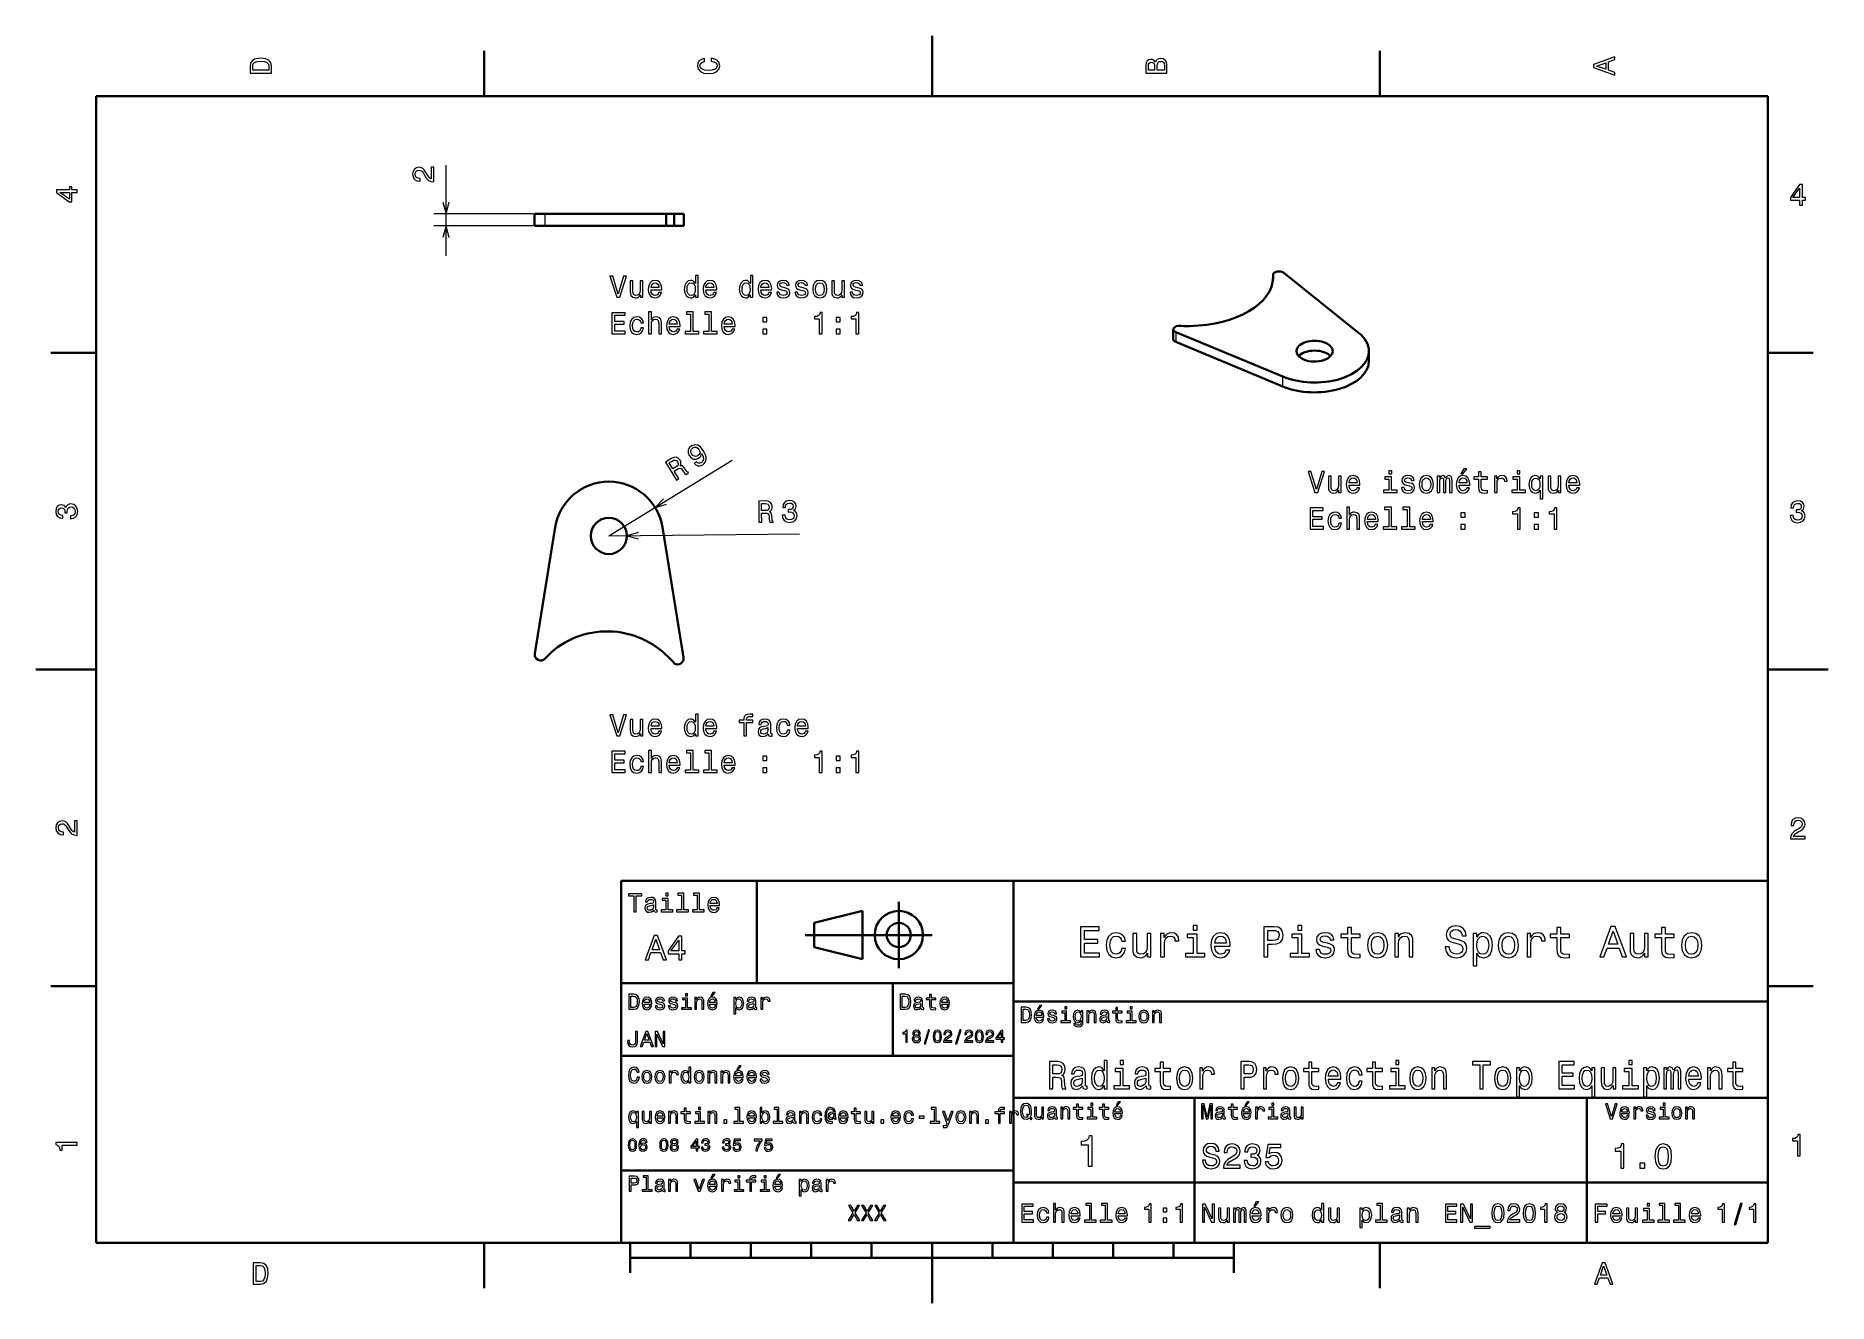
# Model space of a CAD drawing. Extents: x 0 to 297, y 0 to 210.
import ezdxf

# ---------------------------------------------------------------- set-up
doc = ezdxf.new("R2010")
doc.units = 0

msp = doc.modelspace()

# ---------------------------------------------------------------- linework, layer by layer
at = {"color": 7, "lineweight": 35, "ltscale": 0.25}
for p, q in [((148.5, 200), (148.5, 210)), ((10, 105), (0, 105)), ((287, 105), (297, 105)), ((192, 10), (192, 20)), ((148.5, 10), (148.5, 0))]:
    msp.add_line(p, q, dxfattribs=at)
at = {"color": 7, "lineweight": 35, "ltscale": 0.1875}
for p, q in [((74.300003, 200), (74.300003, 207.5)), ((222.699997, 200), (222.699997, 207.5)), ((10, 157.5), (2.5, 157.5)), ((287, 157.5), (294.5, 157.5)), ((10, 52.5), (2.5, 52.5)), ((287, 52.5), (294.5, 52.5)), ((74.300003, 10), (74.300003, 2.5)), ((222.699997, 10), (222.699997, 2.5))]:
    msp.add_line(p, q, dxfattribs=at)
at = {"color": 7, "lineweight": 35}
for p, q in [((287, 200), (10, 200)), ((10, 200), (10, 10)), ((287, 10), (287, 200)), ((104.46109, 180.531647), (84.386154, 180.531647)), ((104.460541, 178.531647), (84.386154, 178.531647)), ((86.065491, 128.575165), (82.662292, 107.66082)), ((103.831818, 128.575165), (107.341499, 107.006454)), ((97, 10), (97, 70)), ((97, 70), (287, 70)), ((162, 10), (162, 70)), ((287, 70), (287, 10)), ((127.5, 61), (148.5, 61)), ((97, 53), (162, 53)), ((162, 50), (287, 50)), ((97, 41), (162, 41)), ((162, 34), (287, 34)), ((257, 10), (257, 34)), ((97, 22), (162, 22)), ((162, 20), (287, 20)), ((10, 10), (287, 10)), ((97, 10), (287, 10)), ((98.5, 7.5), (198.5, 7.5))]:
    msp.add_line(p, q, dxfattribs=at)
at = {"color": 7, "lineweight": 13, "ltscale": 0.375901}
msp.add_line((67.966049, 173.531647), (67.966049, 188.567673), dxfattribs=at)
at = {"color": 7, "lineweight": 13, "ltscale": 0.410503}
for p, q in [((82.386154, 180.531647), (65.966049, 180.531647)), ((82.386154, 178.531647), (65.966049, 178.531647))]:
    msp.add_line(p, q, dxfattribs=at)
at = {"color": 7, "lineweight": 35, "ltscale": 0.043421}
for p, q in [((84.386154, 180.531647), (82.649307, 180.531647)), ((84.386154, 178.531647), (82.649307, 178.531647))]:
    msp.add_line(p, q, dxfattribs=at)
at = {"color": 7, "lineweight": 35, "ltscale": 0.05}
for p, q in [((82.649307, 178.531647), (82.649307, 180.531647)), ((104.460892, 178.531647), (104.460892, 180.531647)), ((105.798943, 178.531647), (105.798943, 180.531647)), ((107.354477, 180.531647), (107.354477, 178.531647))]:
    msp.add_line(p, q, dxfattribs=at)
at = {"color": 7, "lineweight": 13, "ltscale": 0.05}
msp.add_line((84.386154, 178.531647), (84.386154, 180.531647), dxfattribs=at)
at = {"color": 7, "lineweight": 35, "ltscale": 0.03346}
msp.add_line((105.798943, 178.531647), (104.460541, 178.531647), dxfattribs=at)
at = {"color": 7, "lineweight": 35, "ltscale": 0.033446}
msp.add_line((104.46109, 180.531647), (105.798943, 180.531647), dxfattribs=at)
at = {"color": 7, "lineweight": 35, "ltscale": 0.038888}
for p, q in [((107.354477, 180.531647), (105.798943, 180.531647)), ((107.354477, 178.531647), (105.798943, 178.531647))]:
    msp.add_line(p, q, dxfattribs=at)
at = {"color": 7, "lineweight": 35, "ltscale": 0.017934}
msp.add_line((205.007416, 169.658142), (205.007416, 170.375488), dxfattribs=at)
at = {"color": 7, "lineweight": 13, "ltscale": 0.016999}
msp.add_line((205.008347, 169.670685), (205.008347, 170.350647), dxfattribs=at)
at = {"color": 7, "lineweight": 35, "ltscale": 0.396766}
msp.add_line((219.201172, 160.785248), (206.818924, 170.712845), dxfattribs=at)
at = {"color": 7, "lineweight": 35, "ltscale": 0.040825}
for p, q in [((188.489746, 161.373245), (188.489746, 159.74025)), ((220.897705, 156.115753), (220.897705, 157.748749))]:
    msp.add_line(p, q, dxfattribs=at)
at = {"color": 7, "lineweight": 13, "ltscale": 0.040825}
for p, q in [((188.90538, 160.904739), (188.90538, 159.271744)), ((206.638474, 151.899185), (206.638474, 153.532181))]:
    msp.add_line(p, q, dxfattribs=at)
at = {"color": 7, "lineweight": 35, "ltscale": 0.480115}
for p, q in [((206.638474, 153.532181), (188.90538, 160.904739)), ((206.638474, 151.899185), (188.90538, 159.271744))]:
    msp.add_line(p, q, dxfattribs=at)
at = {"color": 7, "lineweight": 13}
for q in [(115.386421, 139.711319), (126.520248, 127.487694)]:
    msp.add_line((94.948654, 127.129684), q, dxfattribs=at)
at = {"color": 7, "lineweight": 35, "ltscale": 0.425}
msp.add_line((119.5, 53), (119.5, 70), dxfattribs=at)
at = {"color": 7, "lineweight": 35, "ltscale": 0.275}
msp.add_line((143, 55.5), (143, 66.5), dxfattribs=at)
at = {"color": 7, "lineweight": 35, "ltscale": 0.206155}
for p, q in [((129, 63), (137, 65)), ((137, 57), (129, 59))]:
    msp.add_line(p, q, dxfattribs=at)
at = {"color": 7, "lineweight": 35, "ltscale": 0.1}
msp.add_line((129, 59), (129, 63), dxfattribs=at)
at = {"color": 7, "lineweight": 35, "ltscale": 0.2}
msp.add_line((137, 65), (137, 57), dxfattribs=at)
at = {"color": 7, "lineweight": 35, "ltscale": 0.3}
msp.add_line((142, 41), (142, 53), dxfattribs=at)
at = {"color": 7, "lineweight": 35, "ltscale": 0.35}
msp.add_line((192, 20), (192, 34), dxfattribs=at)
at = {"color": 7, "lineweight": 35, "ltscale": 0.125}
for p, q in [((98.5, 10), (98.5, 5)), ((198.5, 10), (198.5, 5))]:
    msp.add_line(p, q, dxfattribs=at)
at = {"color": 7, "lineweight": 35, "ltscale": 0.0625}
for p, q in [((108.5, 10), (108.5, 7.5)), ((118.5, 10), (118.5, 7.5)), ((128.5, 10), (128.5, 7.5)), ((138.5, 10), (138.5, 7.5)), ((158.5, 10), (158.5, 7.5)), ((168.5, 10), (168.5, 7.5)), ((178.5, 10), (178.5, 7.5)), ((188.5, 10), (188.5, 7.5))]:
    msp.add_line(p, q, dxfattribs=at)
at = {"color": 7, "lineweight": 13}
for points in [[(35.533215, 204.994965), (35.533215, 203.829971), (39.033215, 203.829971), (39.033215, 204.994965), (38.922264, 205.544678), (38.584366, 205.953171), (38.034657, 206.205338), (37.283215, 206.296112), (36.516644, 206.215424), (36.21405, 206.114563), (35.971977, 205.973343), (35.644165, 205.56485), (35.563473, 205.297562)], [(35.951801, 204.959656), (36.027451, 205.342941), (36.259438, 205.605194), (36.672985, 205.761536), (37.283215, 205.811966), (37.873272, 205.756485), (38.286816, 205.600143), (38.533936, 205.332855), (38.614628, 204.959656), (38.614628, 204.298996), (35.951801, 204.298996)], [(111.93206, 205.817017), (112.35569, 205.716141), (112.658287, 205.549713), (112.844887, 205.317734), (112.905403, 205.045395), (112.814629, 204.71759), (112.54229, 204.460388), (112.098488, 204.28891), (111.483215, 204.233429), (110.872986, 204.28891), (110.424141, 204.455338), (110.151802, 204.71254), (110.055984, 205.045395), (110.106415, 205.287476), (110.247627, 205.494247), (110.474571, 205.655624), (110.787247, 205.766571), (110.787247, 206.245682), (110.308144, 206.094391), (109.94503, 205.832138), (109.718086, 205.474075), (109.637398, 205.045395), (109.763474, 204.510818), (110.116501, 204.10231), (110.696472, 203.840057), (111.483215, 203.749283), (112.269958, 203.840057), (112.84993, 204.10231), (113.208, 204.510818), (113.329041, 205.045395), (113.233215, 205.51442), (112.965927, 205.892654), (112.527161, 206.159943), (111.93206, 206.301163)], [(185.542007, 205.630417), (185.249496, 205.983429), (185.052811, 206.074219), (184.81073, 206.104477), (184.432495, 206.03891), (184.160156, 205.842224), (183.993729, 205.524506), (183.933212, 205.080704), (183.933212, 203.835022), (187.433212, 203.835022), (187.433212, 205.151306), (187.36261, 205.620331), (187.155838, 205.968307), (186.828018, 206.185165), (186.384216, 206.260818), (186.08667, 206.215424), (185.839554, 206.094391), (185.65799, 205.897705)], [(185.385666, 204.984879), (185.385666, 204.298996), (184.351807, 204.298996), (184.351807, 205.025223), (184.382065, 205.297562), (184.472839, 205.489197), (184.629181, 205.605194), (184.86116, 205.645538), (185.093155, 205.600143), (185.254532, 205.479111), (185.355408, 205.272339)], [(187.014618, 205.095825), (187.014618, 204.298996), (185.809296, 204.298996), (185.809296, 205.050446), (185.844589, 205.368164), (185.9505, 205.595108), (186.132065, 205.731277), (186.394302, 205.776657), (186.671692, 205.731277), (186.863327, 205.605194), (186.979324, 205.393372)], [(261.633209, 203.466858), (261.633209, 203.930847), (260.604401, 204.298996), (260.604401, 205.695969), (261.633209, 206.064133), (261.633209, 206.538193), (258.128174, 205.257217), (258.128174, 204.742798)], [(260.17572, 204.460388), (258.632477, 205), (260.17572, 205.539627)], [(65.966049, 185.819107), (65.966049, 188.224731), (65.532333, 188.224731), (65.532333, 186.323441), (65.295303, 186.429337), (65.098618, 186.610901), (64.740547, 187.1707), (64.589249, 187.468246), (64.372391, 187.801102), (64.120224, 188.038132), (63.822678, 188.174301), (63.484779, 188.224731), (63.06115, 188.138992), (62.728298, 187.901962), (62.516483, 187.538849), (62.440834, 187.069824), (62.526569, 186.585678), (62.763599, 186.217529), (63.141842, 185.980499), (63.641121, 185.899796), (63.711727, 185.899796), (63.711727, 186.358734), (63.671379, 186.358734), (63.328442, 186.404129), (63.076279, 186.540298), (62.914898, 186.757156), (62.859421, 187.044617), (62.909855, 187.337128), (63.035934, 187.553986), (63.23262, 187.69519), (63.479736, 187.745621), (63.711727, 187.710327), (63.908413, 187.614502), (64.07988, 187.45311), (64.231178, 187.231216), (64.392563, 186.93367), (64.705246, 186.439423), (65.038094, 186.091446), (65.441551, 185.884674), (65.95092, 185.819107)], [(6.833213, 184.02739), (6.833213, 184.481277), (5.965778, 184.481277), (5.965778, 184.98056), (5.56232, 184.98056), (5.56232, 184.481277), (3.408862, 184.481277), (3.408862, 184.022339), (5.521974, 182.489197), (5.965778, 182.489197), (5.965778, 184.02739)], [(292.277374, 181.916794), (292.731262, 181.916794), (292.731262, 182.784225), (293.23056, 182.784225), (293.23056, 183.187683), (292.731262, 183.187683), (292.731262, 185.341141), (292.272339, 185.341141), (290.739197, 183.228027), (290.739197, 182.784225), (292.277374, 182.784225)], [(291.162842, 183.187683), (292.277374, 184.756134), (292.277374, 183.187683)], [(5.56232, 182.912827), (3.993876, 184.02739), (5.56232, 184.02739)], [(97.397423, 170.180069), (96.519905, 167.199509), (95.617165, 170.180069), (95.138062, 170.180069), (96.267746, 166.675018), (96.772064, 166.675018), (97.876534, 170.180069)], [(100.599876, 169.383224), (100.156067, 169.383224), (100.156067, 167.819824), (100.105637, 167.456726), (99.959381, 167.194473), (99.732437, 167.033081), (99.434891, 166.982651), (99.197861, 167.022995), (99.046562, 167.144043), (98.960823, 167.350815), (98.940651, 167.643311), (98.940651, 169.383224), (98.496849, 169.383224), (98.496849, 167.602966), (98.511978, 167.244904), (98.607803, 166.947357), (98.900307, 166.675018), (99.369324, 166.579193), (99.62149, 166.614502), (99.838348, 166.705276), (100.024948, 166.861618), (100.176247, 167.088562), (100.176247, 166.675018), (100.599876, 166.675018)], [(101.936333, 167.900528), (103.711548, 167.900528), (103.716591, 168.1073), (103.635895, 168.687271), (103.413994, 169.120987), (103.060974, 169.383224), (102.591949, 169.47905), (102.133018, 169.378189), (101.779991, 169.095764), (101.553047, 168.636841), (101.472351, 168.031647), (101.548004, 167.411331), (101.774948, 166.957443), (102.122932, 166.675018), (102.57682, 166.579193), (102.970192, 166.64476), (103.292961, 166.816223), (103.529991, 167.088562), (103.666161, 167.451675), (103.227394, 167.451675), (103.13662, 167.249939), (103.005493, 167.098648), (102.632294, 166.977615), (102.344833, 167.033081), (102.127975, 167.209595), (101.986763, 167.49707), (101.936333, 167.885391)], [(109.284317, 167.093613), (109.284317, 166.675018), (109.728119, 166.675018), (109.728119, 170.296051), (109.289352, 170.296051), (109.289352, 168.969681), (108.951462, 169.352966), (108.74469, 169.443756), (108.50766, 169.47905), (108.078979, 169.378189), (107.746132, 169.095764), (107.529266, 168.641876), (107.453621, 168.031647), (107.529266, 167.421417), (107.746132, 166.962479), (108.078979, 166.675018), (108.50766, 166.579193), (108.74469, 166.614502), (108.956505, 166.705276)], [(111.044403, 167.900528), (112.819618, 167.900528), (112.824661, 168.1073), (112.743965, 168.687271), (112.522064, 169.120987), (112.169037, 169.383224), (111.70002, 169.47905), (111.241089, 169.378189), (110.888062, 169.095764), (110.661118, 168.636841), (110.580421, 168.031647), (110.656075, 167.411331), (110.883018, 166.957443), (111.231003, 166.675018), (111.684891, 166.579193), (112.078262, 166.64476), (112.401031, 166.816223), (112.638062, 167.088562), (112.774231, 167.451675), (112.335464, 167.451675), (112.24469, 167.249939), (112.113564, 167.098648), (111.740364, 166.977615), (111.452904, 167.033081), (111.236038, 167.209595), (111.094833, 167.49707), (111.044403, 167.885391)], [(118.39238, 167.093613), (118.39238, 166.675018), (118.836189, 166.675018), (118.836189, 170.296051), (118.39743, 170.296051), (118.39743, 168.969681), (118.059532, 169.352966), (117.85276, 169.443756), (117.615723, 169.47905), (117.18705, 169.378189), (116.854202, 169.095764), (116.637344, 168.641876), (116.561691, 168.031647), (116.637344, 167.421417), (116.854202, 166.962479), (117.18705, 166.675018), (117.615723, 166.579193), (117.85276, 166.614502), (118.064575, 166.705276)], [(120.152466, 167.900528), (121.927689, 167.900528), (121.932724, 168.1073), (121.852036, 168.687271), (121.630135, 169.120987), (121.277107, 169.383224), (120.80809, 169.47905), (120.349152, 169.378189), (119.996132, 169.095764), (119.76918, 168.636841), (119.688492, 168.031647), (119.764145, 167.411331), (119.991089, 166.957443), (120.339066, 166.675018), (120.792961, 166.579193), (121.186333, 166.64476), (121.509094, 166.816223), (121.746132, 167.088562), (121.882294, 167.451675), (121.443535, 167.451675), (121.352753, 167.249939), (121.221634, 167.098648), (120.848434, 166.977615), (120.560974, 167.033081), (120.344116, 167.209595), (120.202904, 167.49707), (120.152466, 167.885391)], [(124.126534, 168.253555), (123.697861, 168.354416), (123.380135, 168.470413), (123.274231, 168.707443), (123.304489, 168.873871), (123.410393, 168.994904), (123.581863, 169.070557), (123.828979, 169.100815), (124.06601, 169.070557), (124.252609, 168.979767), (124.37365, 168.843613), (124.42408, 168.662048), (124.857803, 168.662048), (124.857803, 168.672134), (124.78215, 168.999939), (124.575378, 169.257156), (124.252609, 169.418533), (123.828979, 169.47905), (123.400307, 169.418533), (123.087631, 169.252106), (122.890945, 169.00499), (122.830421, 168.692307), (122.875809, 168.389709), (123.017021, 168.177902), (123.249008, 168.026596), (123.586906, 167.9207), (124.081146, 167.799652), (124.383736, 167.673584), (124.464432, 167.572708), (124.49469, 167.421417), (124.449295, 167.234818), (124.328262, 167.093613), (124.131577, 167.002823), (123.869324, 166.972565), (123.591949, 167.002823), (123.390221, 167.108734), (123.254051, 167.280212), (123.198578, 167.517242), (122.769905, 167.517242), (122.840508, 167.113785), (123.047279, 166.821274), (123.375092, 166.64476), (123.828979, 166.579193), (124.303047, 166.64476), (124.651031, 166.821274), (124.862839, 167.103699), (124.938492, 167.471848), (124.883018, 167.789566), (124.726677, 168.006424), (124.469467, 168.147644)], [(127.162552, 168.253555), (126.733879, 168.354416), (126.416153, 168.470413), (126.310249, 168.707443), (126.340508, 168.873871), (126.446411, 168.994904), (126.617889, 169.070557), (126.865005, 169.100815), (127.102036, 169.070557), (127.288635, 168.979767), (127.409668, 168.843613), (127.460106, 168.662048), (127.893822, 168.662048), (127.893822, 168.672134), (127.818176, 168.999939), (127.611404, 169.257156), (127.288635, 169.418533), (126.865005, 169.47905), (126.436325, 169.418533), (126.12365, 169.252106), (125.926964, 169.00499), (125.86644, 168.692307), (125.911835, 168.389709), (126.05304, 168.177902), (126.285034, 168.026596), (126.622925, 167.9207), (127.117165, 167.799652), (127.419754, 167.673584), (127.50045, 167.572708), (127.530708, 167.421417), (127.485321, 167.234818), (127.364288, 167.093613), (127.167603, 167.002823), (126.90535, 166.972565), (126.627975, 167.002823), (126.426239, 167.108734), (126.290077, 167.280212), (126.234604, 167.517242), (125.805923, 167.517242), (125.876534, 167.113785), (126.083305, 166.821274), (126.411118, 166.64476), (126.865005, 166.579193), (127.339066, 166.64476), (127.68705, 166.821274), (127.898865, 167.103699), (127.974518, 167.471848), (127.919037, 167.789566), (127.762695, 168.006424), (127.505493, 168.147644)], [(128.741089, 168.026596), (128.821777, 167.411331), (129.053772, 166.957443), (129.421921, 166.675018), (129.916153, 166.579193), (130.40535, 166.675018), (130.773499, 166.952393), (131.005493, 167.406281), (131.091232, 168.026596), (131.005493, 168.641876), (130.773499, 169.100815), (130.40535, 169.378189), (129.916153, 169.47905), (129.421921, 169.378189), (129.053772, 169.095764), (128.821777, 168.641876)], [(133.996124, 169.383224), (133.552322, 169.383224), (133.552322, 167.819824), (133.501892, 167.456726), (133.355637, 167.194473), (133.128693, 167.033081), (132.831146, 166.982651), (132.594116, 167.022995), (132.44281, 167.144043), (132.357071, 167.350815), (132.336899, 167.643311), (132.336899, 169.383224), (131.893097, 169.383224), (131.893097, 167.602966), (131.908234, 167.244904), (132.004059, 166.947357), (132.296555, 166.675018), (132.765579, 166.579193), (133.017731, 166.614502), (133.234604, 166.705276), (133.421204, 166.861618), (133.572495, 167.088562), (133.572495, 166.675018), (133.996124, 166.675018)], [(136.27063, 168.253555), (135.841949, 168.354416), (135.524231, 168.470413), (135.41832, 168.707443), (135.448578, 168.873871), (135.554474, 168.994904), (135.725952, 169.070557), (135.973068, 169.100815), (136.210098, 169.070557), (136.396698, 168.979767), (136.517731, 168.843613), (136.568176, 168.662048), (137.001892, 168.662048), (137.001892, 168.672134), (136.926239, 168.999939), (136.719467, 169.257156), (136.396698, 169.418533), (135.973068, 169.47905), (135.544403, 169.418533), (135.23172, 169.252106), (135.035034, 169.00499), (134.974518, 168.692307), (135.019897, 168.389709), (135.161102, 168.177902), (135.393097, 168.026596), (135.730988, 167.9207), (136.225235, 167.799652), (136.527832, 167.673584), (136.608521, 167.572708), (136.638779, 167.421417), (136.593384, 167.234818), (136.472351, 167.093613), (136.275665, 167.002823), (136.013412, 166.972565), (135.736038, 167.002823), (135.534302, 167.108734), (135.398148, 167.280212), (135.342667, 167.517242), (134.914001, 167.517242), (134.984589, 167.113785), (135.191376, 166.821274), (135.51918, 166.64476), (135.973068, 166.579193), (136.447128, 166.64476), (136.79512, 166.821274), (137.006927, 167.103699), (137.082581, 167.471848), (137.0271, 167.789566), (136.870758, 168.006424), (136.613556, 168.147644)], [(101.936333, 168.273727), (101.991806, 168.621704), (102.127975, 168.878906), (102.334747, 169.035248), (102.607079, 169.090729), (102.874374, 169.035248), (103.081146, 168.878906), (103.207222, 168.621704), (103.252609, 168.273727)], [(108.583305, 169.080643), (108.875809, 169.01004), (109.097717, 168.813354), (109.228836, 168.485535), (109.279266, 168.031647), (109.228836, 167.572708), (109.097717, 167.244904), (108.875809, 167.043167), (108.583305, 166.977615), (108.305923, 167.043167), (108.094109, 167.244904), (107.952904, 167.577759), (107.907509, 168.031647), (107.952904, 168.480499), (108.094109, 168.808304), (108.305923, 169.01004)], [(111.044403, 168.273727), (111.099876, 168.621704), (111.236038, 168.878906), (111.44281, 169.035248), (111.715149, 169.090729), (111.982437, 169.035248), (112.189209, 168.878906), (112.315292, 168.621704), (112.36068, 168.273727)], [(117.691376, 169.080643), (117.983887, 169.01004), (118.20578, 168.813354), (118.336906, 168.485535), (118.387344, 168.031647), (118.336906, 167.572708), (118.20578, 167.244904), (117.983887, 167.043167), (117.691376, 166.977615), (117.414001, 167.043167), (117.202179, 167.244904), (117.060974, 167.577759), (117.015579, 168.031647), (117.060974, 168.480499), (117.202179, 168.808304), (117.414001, 169.01004)], [(120.152466, 168.273727), (120.207947, 168.621704), (120.344116, 168.878906), (120.550888, 169.035248), (120.823219, 169.090729), (121.090508, 169.035248), (121.297279, 168.878906), (121.423363, 168.621704), (121.46875, 168.273727)], [(129.194977, 168.031647), (129.240356, 168.485535), (129.381577, 168.813354), (129.608521, 169.015076), (129.916153, 169.085678), (130.21875, 169.015076), (130.445694, 168.81839), (130.586914, 168.485535), (130.637329, 168.031647), (130.586914, 167.572708), (130.445694, 167.239853), (130.21875, 167.038132), (129.916153, 166.972565), (129.608521, 167.038132), (129.381577, 167.239853), (129.240356, 167.572708)], [(95.460823, 160.628189), (97.679848, 160.628189), (97.679848, 161.051819), (95.924805, 161.051819), (95.924805, 162.236984), (97.488205, 162.236984), (97.488205, 162.655563), (95.924805, 162.655563), (95.924805, 163.704559), (97.639503, 163.704559), (97.639503, 164.128189), (95.460823, 164.128189)], [(100.236763, 162.438705), (100.675522, 162.438705), (100.584747, 162.842163), (100.367889, 163.159897), (100.029991, 163.356583), (99.591232, 163.43222), (99.107079, 163.33136), (98.738922, 163.048935), (98.506935, 162.590012), (98.426247, 161.974731), (98.501892, 161.364502), (98.728836, 160.910614), (99.086906, 160.628189), (99.576103, 160.532364), (100.009819, 160.608017), (100.347717, 160.819824), (100.579704, 161.152679), (100.680565, 161.596481), (100.256935, 161.596481), (100.18129, 161.314072), (100.040077, 161.102249), (99.838348, 160.97113), (99.591232, 160.930786), (99.283592, 160.996338), (99.061691, 161.198074), (98.925522, 161.525879), (98.880135, 161.989868), (98.925522, 162.443756), (99.066734, 162.771561), (99.293678, 162.973297), (99.591232, 163.0439), (99.853477, 162.998505), (100.050163, 162.882507), (100.18129, 162.690872)], [(101.548004, 160.628189), (101.991806, 160.628189), (101.991806, 162.191589), (102.037193, 162.549652), (102.183449, 162.811905), (102.410393, 162.973297), (102.71299, 163.033813), (102.955063, 162.983383), (103.106361, 162.847214), (103.182007, 162.62027), (103.207222, 162.317673), (103.207222, 160.628189), (103.651031, 160.628189), (103.651031, 162.408447), (103.630852, 162.76651), (103.540077, 163.064072), (103.242523, 163.336395), (102.778549, 163.43222), (102.52639, 163.396927), (102.309532, 163.301102), (102.127975, 163.149796), (101.991806, 162.943024), (101.991806, 164.249222), (101.548004, 164.249222)], [(104.972351, 161.853699), (106.747574, 161.853699), (106.752609, 162.060471), (106.671921, 162.640442), (106.45002, 163.074158), (106.096992, 163.336395), (105.627975, 163.43222), (105.169037, 163.33136), (104.81601, 163.048935), (104.589066, 162.590012), (104.508377, 161.984818), (104.584023, 161.364502), (104.810974, 160.910614), (105.158951, 160.628189), (105.612846, 160.532364), (106.006218, 160.597931), (106.328979, 160.769394), (106.56601, 161.041733), (106.702179, 161.404846), (106.26342, 161.404846), (106.172638, 161.20311), (106.041519, 161.051819), (105.66832, 160.930786), (105.380852, 160.986252), (105.163994, 161.162766), (105.022789, 161.450241), (104.972351, 161.838562)], [(108.502609, 163.876022), (108.502609, 161.001389), (107.58979, 161.001389), (107.58979, 160.628189), (109.854195, 160.628189), (109.854195, 161.001389), (108.946419, 161.001389), (108.946419, 164.249222), (107.806648, 164.249222), (107.806648, 163.876022)], [(111.538635, 163.876022), (111.538635, 161.001389), (110.625809, 161.001389), (110.625809, 160.628189), (112.890221, 160.628189), (112.890221, 161.001389), (111.982437, 161.001389), (111.982437, 164.249222), (110.842667, 164.249222), (110.842667, 163.876022)], [(114.080421, 161.853699), (115.855637, 161.853699), (115.86068, 162.060471), (115.779991, 162.640442), (115.55809, 163.074158), (115.205063, 163.336395), (114.736038, 163.43222), (114.277107, 163.33136), (113.924088, 163.048935), (113.697136, 162.590012), (113.616447, 161.984818), (113.692093, 161.364502), (113.919037, 160.910614), (114.267021, 160.628189), (114.720917, 160.532364), (115.114288, 160.597931), (115.43705, 160.769394), (115.674088, 161.041733), (115.810249, 161.404846), (115.37149, 161.404846), (115.280708, 161.20311), (115.14959, 161.051819), (114.77639, 160.930786), (114.488922, 160.986252), (114.272064, 161.162766), (114.130859, 161.450241), (114.080421, 161.838562)], [(129.825378, 160.628189), (130.284302, 160.628189), (130.284302, 164.153412), (129.941376, 164.153412), (129.850586, 163.845764), (129.669037, 163.638992), (129.391663, 163.51796), (129.008377, 163.477615), (129.008377, 163.119537), (129.825378, 163.119537)], [(135.89743, 160.628189), (136.356354, 160.628189), (136.356354, 164.153412), (136.013412, 164.153412), (135.922638, 163.845764), (135.741089, 163.638992), (135.463699, 163.51796), (135.080414, 163.477615), (135.080414, 163.119537), (135.89743, 163.119537)], [(104.972351, 162.226898), (105.027832, 162.574875), (105.163994, 162.832077), (105.370766, 162.988419), (105.643105, 163.0439), (105.910393, 162.988419), (106.117165, 162.832077), (106.243248, 162.574875), (106.288635, 162.226898)], [(114.080421, 162.226898), (114.135895, 162.574875), (114.272064, 162.832077), (114.478836, 162.988419), (114.751175, 163.0439), (115.018463, 162.988419), (115.225235, 162.832077), (115.351318, 162.574875), (115.396706, 162.226898)], [(120.460106, 162.584961), (121.156067, 162.584961), (121.156067, 163.336395), (120.460106, 163.336395)], [(120.460106, 160.628189), (121.156067, 160.628189), (121.156067, 161.379623), (120.460106, 161.379623)], [(132.604187, 162.584961), (133.300156, 162.584961), (133.300156, 163.336395), (132.604187, 163.336395)], [(132.604187, 160.628189), (133.300156, 160.628189), (133.300156, 161.379623), (132.604187, 161.379623)], [(106.157196, 136.378342), (106.556602, 136.624222), (105.78196, 137.882568), (106.189957, 138.133728), (106.498512, 138.305908), (106.724495, 138.362122), (106.91481, 138.283844), (107.113747, 138.056885), (107.373169, 137.683594), (107.554916, 137.446075), (107.69899, 137.327484), (108.149933, 137.605087), (108.099701, 137.686676), (107.926895, 137.746124), (107.755058, 137.948303), (107.428886, 138.410797), (107.136436, 138.722305), (106.968918, 138.773163), (106.764076, 138.759583), (106.869766, 138.972702), (106.897484, 139.197052), (106.858459, 139.433594), (106.744102, 139.677078), (106.461899, 140.000824), (106.12355, 140.165634), (105.739632, 140.154327), (105.318741, 139.972229), (104.32238, 139.358856)], [(105.431808, 139.538437), (105.709648, 139.673935), (105.94455, 139.706024), (106.153038, 139.62709), (106.337105, 139.414673), (106.447502, 139.13916), (106.42408, 138.91745), (106.274109, 138.718536), (106.016769, 138.530502), (105.557236, 138.247604), (104.94651, 139.239685)], [(109.066422, 139.187897), (109.339706, 138.888275), (109.685654, 138.73999), (110.078156, 138.756577), (110.501686, 138.934387), (110.736572, 139.120438), (110.916595, 139.337875), (111.027901, 139.589981), (111.074768, 139.87941), (111.058197, 140.194931), (110.9729, 140.545135), (110.82251, 140.91449), (110.606041, 141.31424), (110.160248, 141.874832), (109.67749, 142.187637), (109.178589, 142.247681), (108.660896, 142.05928), (108.287605, 141.722885), (108.096703, 141.321091), (108.086205, 140.876389), (108.263367, 140.434677), (108.585892, 140.064697), (108.980736, 139.875443), (109.402985, 139.862946), (109.824867, 140.033829), (110.178337, 140.363953), (110.32991, 140.800751), (110.554665, 140.281738), (110.626099, 139.857864), (110.539917, 139.526459), (110.291832, 139.284912), (110.050003, 139.17749), (109.828644, 139.171509), (109.628738, 139.255722), (109.461533, 139.431137)], [(108.677307, 140.695419), (108.556335, 140.988129), (108.547035, 141.272598), (108.654045, 141.522064), (108.869759, 141.720001), (109.152229, 141.828751), (109.427444, 141.81459), (109.674606, 141.682465), (109.885757, 141.445282), (110.005081, 141.14563), (110.009094, 140.869751), (109.888206, 140.623596), (109.652672, 140.419373), (109.390022, 140.31691), (109.128677, 140.327774), (108.88681, 140.451294)], [(213.080048, 137.828201), (212.202515, 134.847641), (211.299789, 137.828201), (210.820679, 137.828201), (211.950363, 134.323151), (212.454681, 134.323151), (213.559143, 137.828201)], [(216.282486, 137.031357), (215.838684, 137.031357), (215.838684, 135.467957), (215.788254, 135.104858), (215.641998, 134.842606), (215.415054, 134.681213), (215.117508, 134.630783), (214.880478, 134.671127), (214.729172, 134.792175), (214.643448, 134.998947), (214.623276, 135.291443), (214.623276, 137.031357), (214.179474, 137.031357), (214.179474, 135.251099), (214.194595, 134.893036), (214.290421, 134.59549), (214.582932, 134.323151), (215.051941, 134.227325), (215.304108, 134.262634), (215.520966, 134.353409), (215.707565, 134.50975), (215.858856, 134.736694), (215.858856, 134.323151), (216.282486, 134.323151)], [(217.618942, 135.54866), (219.394165, 135.54866), (219.3992, 135.755432), (219.318512, 136.335403), (219.096619, 136.769119), (218.743591, 137.031357), (218.274567, 137.127182), (217.815628, 137.026321), (217.462601, 136.743896), (217.235657, 136.284973), (217.154968, 135.679779), (217.230621, 135.059464), (217.457565, 134.605576), (217.805542, 134.323151), (218.25943, 134.227325), (218.652802, 134.292892), (218.975571, 134.464355), (219.212601, 134.736694), (219.34877, 135.099808), (218.910019, 135.099808), (218.819229, 134.898071), (218.68811, 134.74678), (218.314911, 134.625748), (218.027451, 134.681213), (217.810593, 134.857727), (217.669373, 135.145203), (217.618942, 135.533524)], [(217.618942, 135.92186), (217.674423, 136.269836), (217.810593, 136.527039), (218.017365, 136.68338), (218.289703, 136.738861), (218.556992, 136.68338), (218.763763, 136.527039), (218.889847, 136.269836), (218.935226, 135.92186)], [(224.659286, 134.69635), (224.659286, 136.940582), (223.519531, 136.940582), (223.519531, 136.562347), (224.215485, 136.562347), (224.215485, 134.69635), (223.307709, 134.69635), (223.307709, 134.323151), (225.577164, 134.323151), (225.577164, 134.69635)], [(224.674423, 137.944183), (224.205399, 137.944183), (224.205399, 137.439865), (224.674423, 137.439865)], [(227.665054, 135.901688), (227.236389, 136.002548), (226.918655, 136.118546), (226.812744, 136.355576), (226.843018, 136.522003), (226.948914, 136.643036), (227.120392, 136.718689), (227.367508, 136.748947), (227.604538, 136.718689), (227.791138, 136.627899), (227.91217, 136.491745), (227.962616, 136.310181), (228.396332, 136.310181), (228.396332, 136.320267), (228.320679, 136.648071), (228.113907, 136.905289), (227.791138, 137.066666), (227.367508, 137.127182), (226.938828, 137.066666), (226.62616, 136.900238), (226.429474, 136.653122), (226.368942, 136.340439), (226.414337, 136.037842), (226.555542, 135.826035), (226.787537, 135.674728), (227.125427, 135.568832), (227.619675, 135.447784), (227.922256, 135.321716), (228.00296, 135.22084), (228.033218, 135.06955), (227.987823, 134.88295), (227.866791, 134.741745), (227.670105, 134.650955), (227.407852, 134.620697), (227.130478, 134.650955), (226.928741, 134.756866), (226.792572, 134.928345), (226.737106, 135.165375), (226.308426, 135.165375), (226.379028, 134.761917), (226.5858, 134.469406), (226.91362, 134.292892), (227.367508, 134.227325), (227.841568, 134.292892), (228.189545, 134.469406), (228.401367, 134.751831), (228.47702, 135.11998), (228.421539, 135.437698), (228.265198, 135.654556), (228.007996, 135.795776)], [(229.243591, 135.674728), (229.32428, 135.059464), (229.556274, 134.605576), (229.924423, 134.323151), (230.418655, 134.227325), (230.907852, 134.323151), (231.276001, 134.600525), (231.507996, 135.054413), (231.593735, 135.674728), (231.507996, 136.290009), (231.276001, 136.748947), (230.907852, 137.026321), (230.418655, 137.127182), (229.924423, 137.026321), (229.556274, 136.743896), (229.32428, 136.290009)], [(229.697479, 135.679779), (229.742859, 136.133667), (229.884079, 136.461487), (230.111023, 136.663208), (230.418655, 136.73381), (230.721252, 136.663208), (230.948196, 136.466522), (231.089417, 136.133667), (231.139847, 135.679779), (231.089417, 135.22084), (230.948196, 134.887985), (230.721252, 134.686264), (230.418655, 134.620697), (230.111023, 134.686264), (229.884079, 134.887985), (229.742859, 135.22084)], [(232.234222, 134.323151), (232.642731, 134.323151), (232.642731, 136.133667), (232.667938, 136.406006), (232.743591, 136.602692), (232.859589, 136.718689), (233.01088, 136.764069), (233.131912, 136.723724), (233.212616, 136.622864), (233.25296, 136.451385), (233.268082, 136.224442), (233.268082, 134.323151), (233.651367, 134.323151), (233.651367, 136.133667), (233.67659, 136.400955), (233.752228, 136.597641), (233.873276, 136.718689), (234.024567, 136.764069), (234.145599, 136.723724), (234.226303, 136.622864), (234.276733, 136.224442), (234.276733, 134.323151), (234.685226, 134.323151), (234.685226, 136.194183), (234.660019, 136.58252), (234.579315, 136.880066), (234.417938, 137.06163), (234.155701, 137.127182), (233.848053, 137.026321), (233.611023, 136.73381), (233.424423, 137.021271), (233.11174, 137.127182), (232.82428, 137.026321), (232.627594, 136.743896), (232.627594, 137.031357), (232.234222, 137.031357)], [(235.835083, 135.54866), (237.610306, 135.54866), (237.615341, 135.755432), (237.534653, 136.335403), (237.312744, 136.769119), (236.959732, 137.031357), (236.490707, 137.127182), (236.031769, 137.026321), (235.678741, 136.743896), (235.451797, 136.284973), (235.371109, 135.679779), (235.446762, 135.059464), (235.673706, 134.605576), (236.021683, 134.323151), (236.475571, 134.227325), (236.868942, 134.292892), (237.191711, 134.464355), (237.428741, 134.736694), (237.564911, 135.099808), (237.12616, 135.099808), (237.03537, 134.898071), (236.904251, 134.74678), (236.531052, 134.625748), (236.243591, 134.681213), (236.026733, 134.857727), (235.885513, 135.145203), (235.835083, 135.533524)], [(235.835083, 135.92186), (235.890564, 136.269836), (236.026733, 136.527039), (236.233505, 136.68338), (236.505829, 136.738861), (236.773132, 136.68338), (236.979904, 136.527039), (237.105988, 136.269836), (237.151367, 135.92186)], [(236.142731, 137.399521), (236.440277, 137.399521), (237.141281, 138.256866), (236.647049, 138.256866)], [(239.077881, 136.562347), (239.077881, 135.205719), (239.108139, 134.766953), (239.249359, 134.464355), (239.531769, 134.287842), (240.01088, 134.227325), (240.53537, 134.252548), (240.53537, 134.635834), (240.152084, 134.605576), (239.804108, 134.64592), (239.617508, 134.772003), (239.536819, 134.98381), (239.521683, 135.281357), (239.521683, 136.562347), (240.53537, 136.562347), (240.53537, 136.940582), (239.521683, 136.940582), (239.521683, 137.732376), (239.077881, 137.732376), (239.077881, 136.940582), (238.31131, 136.940582), (238.31131, 136.562347)], [(241.685226, 134.323151), (242.129028, 134.323151), (242.129028, 135.871414), (242.174423, 136.244614), (242.310593, 136.511917), (242.532486, 136.673294), (242.830048, 136.728775), (243.051941, 136.693466), (243.218369, 136.592606), (243.319229, 136.421127), (243.354538, 136.189148), (243.803375, 136.189148), (243.742859, 136.597641), (243.576447, 136.890152), (243.299057, 137.066666), (242.920822, 137.127182), (242.66362, 137.086838), (242.441711, 136.985977), (242.245026, 136.814499), (242.088684, 136.58252), (242.088684, 137.031357), (241.685226, 137.031357)], [(245.911453, 134.69635), (245.911453, 136.940582), (244.771683, 136.940582), (244.771683, 136.562347), (245.467651, 136.562347), (245.467651, 134.69635), (244.559875, 134.69635), (244.559875, 134.323151), (246.829315, 134.323151), (246.829315, 134.69635)], [(245.926575, 137.944183), (245.457565, 137.944183), (245.457565, 137.439865), (245.926575, 137.439865)], [(249.255112, 136.612778), (249.09877, 136.839722), (248.922256, 137.001099), (248.715485, 137.091888), (248.478455, 137.127182), (248.049774, 137.026321), (247.716919, 136.743896), (247.500061, 136.290009), (247.424423, 135.679779), (247.500061, 135.064499), (247.716919, 134.610611), (248.049774, 134.323151), (248.478455, 134.227325), (248.715485, 134.257584), (248.917221, 134.343323), (249.093719, 134.499664), (249.255112, 134.736694), (249.255112, 133.274155), (249.698914, 133.274155), (249.698914, 137.031357), (249.255112, 137.031357)], [(247.878311, 135.679779), (247.923706, 136.128632), (248.064911, 136.456436), (248.276733, 136.658173), (248.554108, 136.728775), (248.846619, 136.658173), (249.068512, 136.461487), (249.199631, 136.133667), (249.250061, 135.679779), (249.199631, 135.22084), (249.068512, 134.893036), (248.846619, 134.691299), (248.554108, 134.625748), (248.276733, 134.691299), (248.064911, 134.893036), (247.923706, 135.225891)], [(252.714767, 137.031357), (252.270966, 137.031357), (252.270966, 135.467957), (252.22052, 135.104858), (252.07428, 134.842606), (251.847321, 134.681213), (251.549774, 134.630783), (251.312744, 134.671127), (251.161453, 134.792175), (251.075714, 134.998947), (251.055542, 135.291443), (251.055542, 137.031357), (250.61174, 137.031357), (250.61174, 135.251099), (250.626862, 134.893036), (250.722687, 134.59549), (251.015198, 134.323151), (251.484222, 134.227325), (251.736374, 134.262634), (251.953247, 134.353409), (252.139832, 134.50975), (252.291138, 134.736694), (252.291138, 134.323151), (252.714767, 134.323151)], [(254.051224, 135.54866), (255.826431, 135.54866), (255.831482, 135.755432), (255.750793, 136.335403), (255.528885, 136.769119), (255.175858, 137.031357), (254.706848, 137.127182), (254.24791, 137.026321), (253.894882, 136.743896), (253.667938, 136.284973), (253.58725, 135.679779), (253.662888, 135.059464), (253.889832, 134.605576), (254.237823, 134.323151), (254.691711, 134.227325), (255.085083, 134.292892), (255.407852, 134.464355), (255.644882, 134.736694), (255.781052, 135.099808), (255.342285, 135.099808), (255.251511, 134.898071), (255.120392, 134.74678), (254.747192, 134.625748), (254.459717, 134.681213), (254.242859, 134.857727), (254.101654, 135.145203), (254.051224, 135.533524)], [(254.051224, 135.92186), (254.106689, 136.269836), (254.242859, 136.527039), (254.449631, 136.68338), (254.72197, 136.738861), (254.989258, 136.68338), (255.19603, 136.527039), (255.322113, 136.269836), (255.367493, 135.92186)], [(5.73379, 129.979111), (5.769093, 129.979111), (6.253242, 130.059799), (6.616354, 130.296829), (6.848343, 130.670029), (6.934078, 131.164276), (6.848343, 131.688766), (6.626441, 132.082138), (6.273415, 132.334305), (5.819525, 132.425079), (5.521974, 132.384735), (5.279899, 132.273788), (5.0933, 132.092224), (4.957133, 131.850143), (4.684798, 132.177963), (4.251081, 132.293961), (3.857709, 132.218307), (3.560158, 132.00145), (3.373559, 131.648422), (3.307997, 131.164276), (3.388689, 130.710388), (3.610591, 130.362396), (3.963617, 130.135452), (4.432637, 130.059799), (4.46794, 130.059799), (4.46794, 130.508652), (4.145173, 130.548996), (3.913184, 130.680115), (3.771974, 130.891937), (3.721542, 131.189484), (3.761888, 131.451736), (3.867795, 131.643372), (4.039265, 131.759369), (4.271254, 131.804764), (4.518372, 131.759369), (4.684798, 131.638336), (4.785663, 131.426514), (4.815922, 131.139053), (4.810879, 130.942368), (5.209294, 130.942368), (5.199208, 131.189484), (5.244596, 131.507217), (5.365634, 131.744247), (5.56232, 131.885452), (5.819525, 131.935883), (6.112032, 131.880417), (6.328891, 131.734161), (6.465058, 131.502167), (6.510447, 131.194534), (6.460014, 130.876801), (6.308718, 130.644821), (6.066643, 130.498566), (5.73379, 130.443085)], [(119.819321, 129.411835), (120.288315, 129.41716), (120.271561, 130.89473), (120.750633, 130.900162), (121.103806, 130.889038), (121.326492, 130.820953), (121.449417, 130.655914), (121.50322, 130.358948), (121.533577, 129.905365), (121.567207, 129.608185), (121.629723, 129.432373), (122.159225, 129.43837), (122.158142, 129.53418), (122.040558, 129.674072), (121.997238, 129.935852), (121.955536, 130.500244), (121.865059, 130.917847), (121.747581, 131.047638), (121.564957, 131.141403), (121.765244, 131.26976), (121.904442, 131.447861), (121.992691, 131.670776), (122.01992, 131.9384), (121.944519, 132.361206), (121.739197, 132.676605), (121.40419, 132.864471), (120.949593, 132.924881), (119.779633, 132.911621)], [(120.823334, 132.494751), (121.131294, 132.467987), (121.349228, 132.374619), (121.487389, 132.199661), (121.535919, 131.922821), (121.488808, 131.629761), (121.354645, 131.451721), (121.123703, 131.358307), (120.80629, 131.329498), (120.266693, 131.32338), (120.253487, 132.488281)], [(123.696381, 130.555298), (123.696777, 130.520004), (123.782951, 130.036804), (124.024086, 129.676392), (124.399895, 129.448654), (124.895065, 129.36853), (125.418556, 129.460205), (125.809387, 129.686554), (126.057533, 130.042419), (126.143158, 130.497299), (126.099442, 130.794373), (125.985748, 131.035187), (125.802094, 131.219711), (125.558487, 131.353119), (125.883186, 131.62915), (125.994255, 132.064163), (125.914154, 132.45665), (125.693932, 132.751724), (125.338814, 132.934311), (124.853951, 132.99437), (124.401009, 132.908539), (124.055565, 132.682709), (123.832634, 132.327133), (123.762314, 131.857285), (123.762711, 131.821991), (124.211533, 131.827072), (124.248215, 132.150269), (124.376694, 132.383728), (124.586899, 132.527344), (124.883858, 132.581146), (125.146545, 132.543777), (125.339378, 132.440048), (125.457306, 132.269897), (125.505325, 132.038437), (125.462738, 131.790833), (125.343597, 131.623032), (125.132935, 131.519775), (124.84584, 131.486267), (124.649109, 131.489075), (124.653625, 131.090683), (124.900612, 131.103577), (125.218826, 131.061783), (125.457214, 130.943451), (125.600647, 130.748383), (125.653992, 130.49176), (125.601837, 130.198639), (125.458054, 129.980133), (125.227623, 129.841339), (124.920525, 129.79248), (124.602249, 129.839294), (124.368561, 129.987961), (124.219574, 130.228363), (124.160324, 130.560562)], [(211.143448, 128.276321), (213.362457, 128.276321), (213.362457, 128.699951), (211.607422, 128.699951), (211.607422, 129.885117), (213.170822, 129.885117), (213.170822, 130.303696), (211.607422, 130.303696), (211.607422, 131.352692), (213.322113, 131.352692), (213.322113, 131.776321), (211.143448, 131.776321)], [(215.919373, 130.086838), (216.358139, 130.086838), (216.267365, 130.490295), (216.050507, 130.808029), (215.712601, 131.004715), (215.273849, 131.080353), (214.789703, 130.979492), (214.421539, 130.697067), (214.18956, 130.238144), (214.108856, 129.622864), (214.184509, 129.012634), (214.411453, 128.558746), (214.769531, 128.276321), (215.258713, 128.180496), (215.692429, 128.256149), (216.030334, 128.467957), (216.262314, 128.800812), (216.36319, 129.244614), (215.93956, 129.244614), (215.863907, 128.962204), (215.722687, 128.750381), (215.520966, 128.619263), (215.273849, 128.578918), (214.966217, 128.64447), (214.744308, 128.846207), (214.608139, 129.174011), (214.562744, 129.638), (214.608139, 130.091888), (214.749344, 130.419693), (214.976303, 130.621429), (215.273849, 130.692032), (215.536087, 130.646637), (215.732788, 130.53064), (215.863907, 130.339005)], [(217.230621, 128.276321), (217.674423, 128.276321), (217.674423, 129.839722), (217.719818, 130.197784), (217.866058, 130.460037), (218.093018, 130.621429), (218.395599, 130.681946), (218.63768, 130.631516), (218.788971, 130.495346), (218.864624, 130.268402), (218.889847, 129.965805), (218.889847, 128.276321), (219.333649, 128.276321), (219.333649, 130.05658), (219.313477, 130.414642), (219.222687, 130.712204), (218.92514, 130.984528), (218.461166, 131.080353), (218.209, 131.045059), (217.992142, 130.949234), (217.810593, 130.797928), (217.674423, 130.591156), (217.674423, 131.897354), (217.230621, 131.897354)], [(220.654968, 129.501831), (222.430191, 129.501831), (222.435226, 129.708603), (222.354538, 130.288574), (222.132629, 130.72229), (221.779617, 130.984528), (221.310593, 131.080353), (220.851654, 130.979492), (220.498627, 130.697067), (220.271683, 130.238144), (220.190994, 129.63295), (220.266647, 129.012634), (220.493591, 128.558746), (220.841568, 128.276321), (221.295456, 128.180496), (221.688828, 128.246063), (222.011597, 128.417526), (222.248627, 128.689865), (222.384796, 129.052979), (221.946045, 129.052979), (221.855255, 128.851242), (221.724136, 128.699951), (221.350937, 128.578918), (221.063477, 128.634384), (220.846619, 128.810898), (220.705399, 129.098373), (220.654968, 129.486694)], [(220.654968, 129.875031), (220.710449, 130.223007), (220.846619, 130.480209), (221.053391, 130.636551), (221.325714, 130.692032), (221.593018, 130.636551), (221.799789, 130.480209), (221.925858, 130.223007), (221.971252, 129.875031)], [(224.185226, 131.524155), (224.185226, 128.649521), (223.2724, 128.649521), (223.2724, 128.276321), (225.536819, 128.276321), (225.536819, 128.649521), (224.629028, 128.649521), (224.629028, 131.897354), (223.489258, 131.897354), (223.489258, 131.524155)], [(227.221252, 131.524155), (227.221252, 128.649521), (226.308426, 128.649521), (226.308426, 128.276321), (228.572845, 128.276321), (228.572845, 128.649521), (227.665054, 128.649521), (227.665054, 131.897354), (226.525284, 131.897354), (226.525284, 131.524155)], [(229.763046, 129.501831), (231.538254, 129.501831), (231.543304, 129.708603), (231.462616, 130.288574), (231.240707, 130.72229), (230.88768, 130.984528), (230.418655, 131.080353), (229.959732, 130.979492), (229.606705, 130.697067), (229.379761, 130.238144), (229.299057, 129.63295), (229.37471, 129.012634), (229.601654, 128.558746), (229.949646, 128.276321), (230.403534, 128.180496), (230.796906, 128.246063), (231.119675, 128.417526), (231.356705, 128.689865), (231.492859, 129.052979), (231.054108, 129.052979), (230.963333, 128.851242), (230.832199, 128.699951), (230.459, 128.578918), (230.171539, 128.634384), (229.954681, 128.810898), (229.813477, 129.098373), (229.763046, 129.486694)], [(229.763046, 129.875031), (229.818512, 130.223007), (229.954681, 130.480209), (230.161453, 130.636551), (230.433792, 130.692032), (230.70108, 130.636551), (230.907852, 130.480209), (231.033936, 130.223007), (231.079315, 129.875031)], [(236.142731, 130.233093), (236.838684, 130.233093), (236.838684, 130.984528), (236.142731, 130.984528)], [(245.507996, 128.276321), (245.966919, 128.276321), (245.966919, 131.801544), (245.623993, 131.801544), (245.533203, 131.493896), (245.351654, 131.287125), (245.07428, 131.166092), (244.690994, 131.125748), (244.690994, 130.76767), (245.507996, 130.76767)], [(248.286804, 130.233093), (248.982773, 130.233093), (248.982773, 130.984528), (248.286804, 130.984528)], [(251.580048, 128.276321), (252.038971, 128.276321), (252.038971, 131.801544), (251.69603, 131.801544), (251.605255, 131.493896), (251.423706, 131.287125), (251.146317, 131.166092), (250.763031, 131.125748), (250.763031, 130.76767), (251.580048, 130.76767)], [(290.729126, 130.51622), (290.729126, 130.480911), (290.809814, 129.996765), (291.046844, 129.633652), (291.420044, 129.401657), (291.914276, 129.315933), (292.438782, 129.401657), (292.832153, 129.623566), (293.08429, 129.976593), (293.175079, 130.430481), (293.134735, 130.728027), (293.023773, 130.970108), (292.842224, 131.156708), (292.600159, 131.292877), (292.927948, 131.565216), (293.043945, 131.998932), (292.968292, 132.392303), (292.751434, 132.68985), (292.398407, 132.87645), (291.914276, 132.942017), (291.460388, 132.861313), (291.112396, 132.63942), (290.885468, 132.286392), (290.809814, 131.817368), (290.809814, 131.782074), (291.258636, 131.782074), (291.299011, 132.104828), (291.430115, 132.336823), (291.641937, 132.478027), (291.939484, 132.528473), (292.201721, 132.488113), (292.393372, 132.382217), (292.509369, 132.210739), (292.554749, 131.97876), (292.509369, 131.731628), (292.388336, 131.565216), (292.176514, 131.46434), (291.889069, 131.434082), (291.692383, 131.439133), (291.692383, 131.04071), (291.939484, 131.050797), (292.257202, 131.005417), (292.494232, 130.884369), (292.635468, 130.687683), (292.685883, 130.430481), (292.630402, 130.13797), (292.484161, 129.921112), (292.252167, 129.784943), (291.944519, 129.739563), (291.626801, 129.789993), (291.394806, 129.941284), (291.248566, 130.183365), (291.193085, 130.51622)], [(236.142731, 128.276321), (236.838684, 128.276321), (236.838684, 129.027756), (236.142731, 129.027756)], [(248.286804, 128.276321), (248.982773, 128.276321), (248.982773, 129.027756), (248.286804, 129.027756)], [(97.397423, 97.494263), (96.519905, 94.513718), (95.617165, 97.494263), (95.138062, 97.494263), (96.267746, 93.98922), (96.772064, 93.98922), (97.876534, 97.494263)], [(100.599876, 96.697433), (100.156067, 96.697433), (100.156067, 95.134033), (100.105637, 94.77092), (99.959381, 94.508675), (99.732437, 94.34729), (99.434891, 94.29686), (99.197861, 94.337204), (99.046562, 94.458237), (98.960823, 94.665009), (98.940651, 94.95752), (98.940651, 96.697433), (98.496849, 96.697433), (98.496849, 94.917175), (98.511978, 94.559105), (98.607803, 94.261551), (98.900307, 93.98922), (99.369324, 93.893402), (99.62149, 93.928703), (99.838348, 94.019478), (100.024948, 94.175819), (100.176247, 94.402763), (100.176247, 93.98922), (100.599876, 93.98922)], [(101.936333, 95.214722), (103.711548, 95.214722), (103.716591, 95.421494), (103.635895, 96.001465), (103.413994, 96.435188), (103.060974, 96.697433), (102.591949, 96.793251), (102.133018, 96.69239), (101.779991, 96.409966), (101.553047, 95.951035), (101.472351, 95.345848), (101.548004, 94.725533), (101.774948, 94.271637), (102.122932, 93.98922), (102.57682, 93.893402), (102.970192, 93.958961), (103.292961, 94.130432), (103.529991, 94.402763), (103.666161, 94.765877), (103.227394, 94.765877), (103.13662, 94.564148), (103.005493, 94.412849), (102.632294, 94.291817), (102.344833, 94.34729), (102.127975, 94.523804), (101.986763, 94.811264), (101.936333, 95.199593)], [(101.936333, 95.587921), (101.991806, 95.935905), (102.127975, 96.193108), (102.334747, 96.349449), (102.607079, 96.404922), (102.874374, 96.349449), (103.081146, 96.193108), (103.207222, 95.935905), (103.252609, 95.587921)], [(109.284317, 94.407806), (109.284317, 93.98922), (109.728119, 93.98922), (109.728119, 97.61026), (109.289352, 97.61026), (109.289352, 96.28389), (108.951462, 96.667175), (108.74469, 96.75795), (108.50766, 96.793251), (108.078979, 96.69239), (107.746132, 96.409966), (107.529266, 95.956078), (107.453621, 95.345848), (107.529266, 94.735619), (107.746132, 94.27668), (108.078979, 93.98922), (108.50766, 93.893402), (108.74469, 93.928703), (108.956505, 94.019478)], [(108.583305, 96.394836), (108.875809, 96.324234), (109.097717, 96.127548), (109.228836, 95.799736), (109.279266, 95.345848), (109.228836, 94.886917), (109.097717, 94.559105), (108.875809, 94.357376), (108.583305, 94.291817), (108.305923, 94.357376), (108.094109, 94.559105), (107.952904, 94.89196), (107.907509, 95.345848), (107.952904, 95.794693), (108.094109, 96.122505), (108.305923, 96.324234)], [(111.044403, 95.214722), (112.819618, 95.214722), (112.824661, 95.421494), (112.743965, 96.001465), (112.522064, 96.435188), (112.169037, 96.697433), (111.70002, 96.793251), (111.241089, 96.69239), (110.888062, 96.409966), (110.661118, 95.951035), (110.580421, 95.345848), (110.656075, 94.725533), (110.883018, 94.271637), (111.231003, 93.98922), (111.684891, 93.893402), (112.078262, 93.958961), (112.401031, 94.130432), (112.638062, 94.402763), (112.774231, 94.765877), (112.335464, 94.765877), (112.24469, 94.564148), (112.113564, 94.412849), (111.740364, 94.291817), (111.452904, 94.34729), (111.236038, 94.523804), (111.094833, 94.811264), (111.044403, 95.199593)], [(111.044403, 95.587921), (111.099876, 95.935905), (111.236038, 96.193108), (111.44281, 96.349449), (111.715149, 96.404922), (111.982437, 96.349449), (112.189209, 96.193108), (112.315292, 95.935905), (112.36068, 95.587921)], [(117.343391, 96.228416), (117.343391, 93.98922), (117.787201, 93.98922), (117.787201, 96.228416), (118.795837, 96.228416), (118.795837, 96.606651), (117.787201, 96.606651), (117.787201, 96.773079), (117.822495, 96.974808), (117.938492, 97.110977), (118.135178, 97.191666), (118.417603, 97.221931), (118.795837, 97.201759), (118.795837, 97.585037), (118.316734, 97.61026), (117.883018, 97.564865), (117.580421, 97.428703), (117.398865, 97.191666), (117.343391, 96.853775), (117.343391, 96.606651), (116.531433, 96.606651), (116.531433, 96.228416)], [(121.372932, 94.342247), (121.372932, 94.327118), (121.398148, 94.155647), (121.473793, 94.034607), (121.791519, 93.938789), (122.038635, 93.979134), (122.038635, 94.322075), (121.932724, 94.306946), (121.791519, 94.372505), (121.766304, 94.574234), (121.766304, 95.97625), (121.70578, 96.33432), (121.529266, 96.586479), (121.221634, 96.737778), (120.787918, 96.793251), (120.364288, 96.732735), (120.051605, 96.561264), (119.854919, 96.293976), (119.789352, 95.940948), (119.789352, 95.91069), (120.187775, 95.91069), (120.223076, 96.122505), (120.334023, 96.273804), (120.515579, 96.364578), (120.772789, 96.399879), (121.019905, 96.374664), (121.196419, 96.299019), (121.302322, 96.167892), (121.337631, 95.986336), (121.317459, 95.774521), (121.236763, 95.668617), (121.035034, 95.618179), (120.656792, 95.577835), (120.223076, 95.487061), (119.915436, 95.325676), (119.733879, 95.073517), (119.678406, 94.700317), (119.728836, 94.367462), (119.885178, 94.120346), (120.137337, 93.964005), (120.485321, 93.908531), (120.954346, 94.014435)], [(121.322495, 94.937347), (121.261978, 94.675102), (121.100594, 94.473366), (120.858521, 94.342247), (120.560974, 94.29686), (120.369324, 94.322075), (120.233162, 94.402763), (120.14743, 94.543976), (120.122208, 94.740662), (120.14238, 94.917175), (120.223076, 95.043251), (120.545837, 95.184464), (120.954346, 95.24498), (121.322495, 95.36602)], [(124.524948, 95.799736), (124.963707, 95.799736), (124.872925, 96.203194), (124.656067, 96.52092), (124.318176, 96.717606), (123.87941, 96.793251), (123.395264, 96.69239), (123.027107, 96.409966), (122.79512, 95.951035), (122.714432, 95.335762), (122.790077, 94.725533), (123.017021, 94.271637), (123.375092, 93.98922), (123.864288, 93.893402), (124.298004, 93.969048), (124.635895, 94.180862), (124.867889, 94.513718), (124.96875, 94.95752), (124.54512, 94.95752), (124.469467, 94.675102), (124.328262, 94.46328), (124.126534, 94.332161), (123.87941, 94.291817), (123.571777, 94.357376), (123.349876, 94.559105), (123.213707, 94.886917), (123.16832, 95.350891), (123.213707, 95.804779), (123.354919, 96.132591), (123.581863, 96.33432), (123.87941, 96.404922), (124.141663, 96.359535), (124.338348, 96.243546), (124.469467, 96.051903)], [(126.224518, 95.214722), (127.999725, 95.214722), (128.004776, 95.421494), (127.92408, 96.001465), (127.702179, 96.435188), (127.349152, 96.697433), (126.880135, 96.793251), (126.421204, 96.69239), (126.068176, 96.409966), (125.841232, 95.951035), (125.760536, 95.345848), (125.836182, 94.725533), (126.063126, 94.271637), (126.411118, 93.98922), (126.865005, 93.893402), (127.258377, 93.958961), (127.581146, 94.130432), (127.818176, 94.402763), (127.954346, 94.765877), (127.515579, 94.765877), (127.424805, 94.564148), (127.293678, 94.412849), (126.920479, 94.291817), (126.633011, 94.34729), (126.416153, 94.523804), (126.274948, 94.811264), (126.224518, 95.199593)], [(126.224518, 95.587921), (126.279991, 95.935905), (126.416153, 96.193108), (126.622925, 96.349449), (126.895264, 96.404922), (127.162552, 96.349449), (127.369324, 96.193108), (127.495407, 95.935905), (127.540794, 95.587921)], [(95.460823, 87.94239), (97.679848, 87.94239), (97.679848, 88.36602), (95.924805, 88.36602), (95.924805, 89.551178), (97.488205, 89.551178), (97.488205, 89.969765), (95.924805, 89.969765), (95.924805, 91.018761), (97.639503, 91.018761), (97.639503, 91.44239), (95.460823, 91.44239)], [(100.236763, 89.752907), (100.675522, 89.752907), (100.584747, 90.156364), (100.367889, 90.474091), (100.029991, 90.670776), (99.591232, 90.746422), (99.107079, 90.645561), (98.738922, 90.363136), (98.506935, 89.904205), (98.426247, 89.288933), (98.501892, 88.678703), (98.728836, 88.224808), (99.086906, 87.94239), (99.576103, 87.846573), (100.009819, 87.922218), (100.347717, 88.134033), (100.579704, 88.466888), (100.680565, 88.91069), (100.256935, 88.91069), (100.18129, 88.628273), (100.040077, 88.416451), (99.838348, 88.285332), (99.591232, 88.244987), (99.283592, 88.310547), (99.061691, 88.512276), (98.925522, 88.840088), (98.880135, 89.304062), (98.925522, 89.75795), (99.066734, 90.085762), (99.293678, 90.287491), (99.591232, 90.358093), (99.853477, 90.312706), (100.050163, 90.196716), (100.18129, 90.005074)], [(101.548004, 87.94239), (101.991806, 87.94239), (101.991806, 89.505791), (102.037193, 89.863861), (102.183449, 90.126106), (102.410393, 90.287491), (102.71299, 90.348007), (102.955063, 90.297577), (103.106361, 90.161407), (103.182007, 89.934464), (103.207222, 89.631874), (103.207222, 87.94239), (103.651031, 87.94239), (103.651031, 89.722649), (103.630852, 90.080719), (103.540077, 90.378273), (103.242523, 90.650604), (102.778549, 90.746422), (102.52639, 90.711121), (102.309532, 90.615303), (102.127975, 90.464005), (101.991806, 90.257233), (101.991806, 91.563431), (101.548004, 91.563431)], [(104.972351, 89.167892), (106.747574, 89.167892), (106.752609, 89.374664), (106.671921, 89.954636), (106.45002, 90.388359), (106.096992, 90.650604), (105.627975, 90.746422), (105.169037, 90.645561), (104.81601, 90.363136), (104.589066, 89.904205), (104.508377, 89.299019), (104.584023, 88.678703), (104.810974, 88.224808), (105.158951, 87.94239), (105.612846, 87.846573), (106.006218, 87.912132), (106.328979, 88.083603), (106.56601, 88.355934), (106.702179, 88.719048), (106.26342, 88.719048), (106.172638, 88.517319), (106.041519, 88.36602), (105.66832, 88.244987), (105.380852, 88.300461), (105.163994, 88.476974), (105.022789, 88.764435), (104.972351, 89.152763)], [(104.972351, 89.541092), (105.027832, 89.889076), (105.163994, 90.146278), (105.370766, 90.30262), (105.643105, 90.358093), (105.910393, 90.30262), (106.117165, 90.146278), (106.243248, 89.889076), (106.288635, 89.541092)], [(108.502609, 91.190231), (108.502609, 88.31559), (107.58979, 88.31559), (107.58979, 87.94239), (109.854195, 87.94239), (109.854195, 88.31559), (108.946419, 88.31559), (108.946419, 91.563431), (107.806648, 91.563431), (107.806648, 91.190231)], [(111.538635, 91.190231), (111.538635, 88.31559), (110.625809, 88.31559), (110.625809, 87.94239), (112.890221, 87.94239), (112.890221, 88.31559), (111.982437, 88.31559), (111.982437, 91.563431), (110.842667, 91.563431), (110.842667, 91.190231)], [(114.080421, 89.167892), (115.855637, 89.167892), (115.86068, 89.374664), (115.779991, 89.954636), (115.55809, 90.388359), (115.205063, 90.650604), (114.736038, 90.746422), (114.277107, 90.645561), (113.924088, 90.363136), (113.697136, 89.904205), (113.616447, 89.299019), (113.692093, 88.678703), (113.919037, 88.224808), (114.267021, 87.94239), (114.720917, 87.846573), (115.114288, 87.912132), (115.43705, 88.083603), (115.674088, 88.355934), (115.810249, 88.719048), (115.37149, 88.719048), (115.280708, 88.517319), (115.14959, 88.36602), (114.77639, 88.244987), (114.488922, 88.300461), (114.272064, 88.476974), (114.130859, 88.764435), (114.080421, 89.152763)], [(114.080421, 89.541092), (114.135895, 89.889076), (114.272064, 90.146278), (114.478836, 90.30262), (114.751175, 90.358093), (115.018463, 90.30262), (115.225235, 90.146278), (115.351318, 89.889076), (115.396706, 89.541092)], [(120.460106, 89.899162), (121.156067, 89.899162), (121.156067, 90.650604), (120.460106, 90.650604)], [(129.825378, 87.94239), (130.284302, 87.94239), (130.284302, 91.467606), (129.941376, 91.467606), (129.850586, 91.159973), (129.669037, 90.953201), (129.391663, 90.832161), (129.008377, 90.791817), (129.008377, 90.433746), (129.825378, 90.433746)], [(132.604187, 89.899162), (133.300156, 89.899162), (133.300156, 90.650604), (132.604187, 90.650604)], [(135.89743, 87.94239), (136.356354, 87.94239), (136.356354, 91.467606), (136.013412, 91.467606), (135.922638, 91.159973), (135.741089, 90.953201), (135.463699, 90.832161), (135.080414, 90.791817), (135.080414, 90.433746), (135.89743, 90.433746)], [(120.460106, 87.94239), (121.156067, 87.94239), (121.156067, 88.693832), (120.460106, 88.693832)], [(132.604187, 87.94239), (133.300156, 87.94239), (133.300156, 88.693832), (132.604187, 88.693832)], [(290.76947, 76.916786), (293.175079, 76.916786), (293.175079, 77.350502), (291.273773, 77.350502), (291.3797, 77.587532), (291.561249, 77.784218), (292.121033, 78.142288), (292.418579, 78.293587), (292.751434, 78.510445), (292.988464, 78.762604), (293.124634, 79.060158), (293.175079, 79.398056), (293.089355, 79.821686), (292.852325, 80.154541), (292.489197, 80.366356), (292.020172, 80.442001), (291.536041, 80.35627), (291.167877, 80.119232), (290.930847, 79.740997), (290.850159, 79.241714), (290.850159, 79.171112), (291.309082, 79.171112), (291.309082, 79.211456), (291.354462, 79.554398), (291.490631, 79.806557), (291.707489, 79.967941), (291.994965, 80.023415), (292.287476, 79.972984), (292.504333, 79.846901), (292.645538, 79.650215), (292.695984, 79.403099), (292.660675, 79.171112), (292.56485, 78.974426), (292.403473, 78.802956), (292.181549, 78.651657), (291.884003, 78.490273), (291.389771, 78.177589), (291.041779, 77.844742), (290.835022, 77.441284), (290.76947, 76.931915)], [(6.833213, 77.519447), (6.833213, 79.925072), (6.399496, 79.925072), (6.399496, 78.023773), (6.162464, 78.129684), (5.965778, 78.311241), (5.607709, 78.871033), (5.456412, 79.168587), (5.239553, 79.501442), (4.987392, 79.738472), (4.689842, 79.874641), (4.351945, 79.925072), (3.928314, 79.839333), (3.595461, 79.602303), (3.383646, 79.239189), (3.307997, 78.770172), (3.393732, 78.286018), (3.630764, 77.91787), (4.009006, 77.680832), (4.508286, 77.600143), (4.578891, 77.600143), (4.578891, 78.059074), (4.538545, 78.059074), (4.195605, 78.104462), (3.943444, 78.240631), (3.782061, 78.457489), (3.726585, 78.744957), (3.777017, 79.03746), (3.903098, 79.254318), (4.099784, 79.395531), (4.346902, 79.445961), (4.578891, 79.41066), (4.775577, 79.314842), (4.947046, 79.153458), (5.098343, 78.931557), (5.259727, 78.634003), (5.572406, 78.139771), (5.90526, 77.791786), (6.308718, 77.585014), (6.818084, 77.519447)], [(99.102303, 64.837173), (99.5, 64.837173), (99.5, 67.47406), (100.407784, 67.47406), (100.407784, 67.837173), (98.190201, 67.837173), (98.190201, 67.47406), (99.102303, 67.47406)], [(102.387611, 65.139771), (102.387611, 65.126801), (102.409225, 64.979828), (102.47406, 64.876076), (102.746399, 64.793945), (102.958214, 64.828529), (102.958214, 65.122475), (102.867432, 65.109505), (102.746399, 65.165703), (102.724785, 65.338615), (102.724785, 66.540344), (102.672913, 66.84726), (102.521614, 67.0634), (102.257927, 67.193085), (101.886169, 67.240631), (101.523056, 67.188759), (101.255043, 67.041786), (101.086456, 66.812675), (101.030258, 66.510086), (101.030258, 66.484146), (101.371758, 66.484146), (101.402016, 66.665703), (101.497116, 66.795387), (101.65274, 66.873199), (101.873199, 66.903458), (102.085014, 66.881844), (102.236313, 66.817001), (102.327087, 66.704605), (102.357346, 66.548988), (102.340057, 66.367432), (102.270897, 66.276657), (102.097984, 66.233429), (101.773773, 66.198845), (101.402016, 66.121033), (101.138329, 65.982704), (100.982712, 65.766571), (100.935158, 65.446686), (100.978386, 65.161385), (101.112389, 64.949562), (101.328529, 64.815559), (101.626801, 64.768013), (102.028816, 64.858788)], [(102.344383, 65.649857), (102.292511, 65.425072), (102.154182, 65.252159), (101.946686, 65.139771), (101.691643, 65.100861), (101.527374, 65.122475), (101.41066, 65.191643), (101.337173, 65.312675), (101.315559, 65.481262), (101.332855, 65.632561), (101.402016, 65.740631), (101.678673, 65.861671), (102.028816, 65.913544), (102.344383, 66.017288)], [(104.773773, 65.157059), (104.773773, 67.080688), (103.796829, 67.080688), (103.796829, 66.756485), (104.393372, 66.756485), (104.393372, 65.157059), (103.615273, 65.157059), (103.615273, 64.837173), (105.560516, 64.837173), (105.560516, 65.157059)], [(104.786743, 67.940918), (104.384727, 67.940918), (104.384727, 67.508644), (104.786743, 67.508644)], [(106.969742, 67.621033), (106.969742, 65.157059), (106.187317, 65.157059), (106.187317, 64.837173), (108.128242, 64.837173), (108.128242, 65.157059), (107.350143, 65.157059), (107.350143, 67.940918), (106.373199, 67.940918), (106.373199, 67.621033)], [(109.572044, 67.621033), (109.572044, 65.157059), (108.789627, 65.157059), (108.789627, 64.837173), (110.730545, 64.837173), (110.730545, 65.157059), (109.952454, 65.157059), (109.952454, 67.940918), (108.975502, 67.940918), (108.975502, 67.621033)], [(111.750717, 65.887604), (113.272339, 65.887604), (113.276657, 66.064842), (113.207497, 66.561958), (113.017288, 66.933716), (112.714699, 67.158501), (112.312683, 67.240631), (111.919312, 67.154175), (111.616714, 66.912102), (111.422188, 66.51873), (111.353027, 66), (111.41787, 65.4683), (111.612396, 65.079247), (111.91066, 64.837173), (112.299713, 64.755043), (112.636887, 64.811234), (112.913544, 64.958214), (113.116714, 65.191643), (113.233429, 65.502876), (112.857346, 65.502876), (112.779541, 65.329971), (112.667145, 65.200287), (112.34726, 65.096542), (112.100868, 65.144089), (111.914986, 65.295387), (111.793945, 65.541786), (111.750717, 65.874634)], [(111.750717, 66.207489), (111.798271, 66.50576), (111.914986, 66.726219), (112.092216, 66.860229), (112.325653, 66.907776), (112.554756, 66.860229), (112.731987, 66.726219), (112.840057, 66.50576), (112.878967, 66.207489)], [(173.109512, 57.381123), (176.279541, 57.381123), (176.279541, 57.986309), (173.772339, 57.986309), (173.772339, 59.679394), (176.005768, 59.679394), (176.005768, 60.277374), (173.772339, 60.277374), (173.772339, 61.775936), (176.221893, 61.775936), (176.221893, 62.381123), (173.109512, 62.381123)], [(192.439484, 62.554031), (191.769455, 62.554031), (191.769455, 61.833572), (192.439484, 61.833572)], [(203.462524, 57.381123), (204.125351, 57.381123), (204.125351, 59.492073), (204.860229, 59.492073), (205.602295, 59.528095), (206.193085, 59.780258), (206.574921, 60.270172), (206.704605, 60.940201), (206.603745, 61.559795), (206.315552, 62.013687), (205.840057, 62.287464), (205.191635, 62.381123), (203.462524, 62.381123)], [(209.788177, 62.554031), (209.118149, 62.554031), (209.118149, 61.833572), (209.788177, 61.833572)], [(234.20462, 59.030979), (233.548996, 59.030979), (233.693085, 58.267288), (234.053314, 57.70533), (234.608078, 57.366714), (235.357361, 57.244236), (236.099426, 57.359509), (236.654175, 57.67651), (237.007202, 58.17363), (237.136902, 58.82925), (237.028824, 59.420029), (236.726227, 59.801872), (236.236313, 60.054031), (235.580704, 60.241352), (235.018738, 60.378242), (234.651306, 60.536743), (234.442368, 60.767288), (234.377533, 61.127522), (234.442368, 61.451729), (234.629684, 61.696686), (234.917877, 61.862389), (235.314133, 61.920029), (235.71759, 61.84798), (236.034592, 61.653458), (236.24353, 61.32925), (236.344391, 60.889767), (237, 60.889767), (237, 60.904179), (236.884735, 61.581409), (236.546112, 62.085732), (236.01297, 62.402737), (235.292511, 62.510807), (234.644104, 62.402737), (234.139771, 62.100143), (233.815567, 61.631844), (233.700287, 61.026657), (233.793961, 60.486309), (234.067734, 60.118874), (234.5, 59.873917), (235.09079, 59.6866), (235.674362, 59.520893), (236.113831, 59.362389), (236.380402, 59.131844), (236.47406, 58.757202), (236.387619, 58.375359), (236.164276, 58.087173), (235.825653, 57.907059), (235.386169, 57.849422), (234.896255, 57.928673), (234.521622, 58.159222), (234.283875, 58.533859)], [(259.175781, 57.381123), (259.838623, 57.381123), (260.364563, 58.850864), (262.360229, 58.850864), (262.886169, 57.381123), (263.563416, 57.381123), (261.733429, 62.388329), (260.998566, 62.388329)], [(100.982712, 56.9049), (101.51297, 56.9049), (101.933716, 58.080692), (103.530258, 58.080692), (103.951012, 56.9049), (104.492798, 56.9049), (103.028816, 60.910664), (102.440926, 60.910664)], [(102.118156, 58.570606), (102.734871, 60.334293), (103.351585, 58.570606)], [(106.521614, 56.9049), (107.040344, 56.9049), (107.040344, 57.896255), (107.610954, 57.896255), (107.610954, 58.357349), (107.040344, 58.357349), (107.040344, 60.818443), (106.515854, 60.818443), (104.763687, 58.403458), (104.763687, 57.896255), (106.521614, 57.896255)], [(105.247841, 58.357349), (106.521614, 60.149857), (106.521614, 58.357349)], [(179.932281, 59.967579), (180.559082, 59.967579), (180.429398, 60.543945), (180.119598, 60.997837), (179.636887, 61.278816), (179.010086, 61.386887), (178.318436, 61.242794), (177.792511, 60.839336), (177.46109, 60.183716), (177.345825, 59.304752), (177.453888, 58.432995), (177.778091, 57.78458), (178.289627, 57.381123), (178.988464, 57.244236), (179.608063, 57.352303), (180.090775, 57.6549), (180.42218, 58.130402), (180.566284, 58.764408), (179.96109, 58.764408), (179.853027, 58.36095), (179.651291, 58.058357), (179.363113, 57.871037), (179.010086, 57.8134), (178.570602, 57.907059), (178.253601, 58.195244), (178.059082, 58.663544), (177.994232, 59.326366), (178.059082, 59.974781), (178.260803, 60.443081), (178.585007, 60.731266), (179.010086, 60.83213), (179.38472, 60.767288), (179.66571, 60.601585), (179.853027, 60.327808)], [(184.788177, 61.25), (184.154175, 61.25), (184.154175, 59.016571), (184.082123, 58.497837), (183.873199, 58.123196), (183.548996, 57.892651), (183.123917, 57.820602), (182.785294, 57.878242), (182.569168, 58.051151), (182.446686, 58.346542), (182.417862, 58.764408), (182.417862, 61.25), (181.783859, 61.25), (181.783859, 58.706772), (181.805481, 58.195244), (181.942368, 57.770172), (182.360229, 57.381123), (183.030258, 57.244236), (183.390488, 57.294666), (183.700287, 57.424351), (183.966858, 57.647694), (184.182999, 57.971901), (184.182999, 57.381123), (184.788177, 57.381123)], [(186.380402, 57.381123), (187.014404, 57.381123), (187.014404, 59.592937), (187.079254, 60.12608), (187.273773, 60.507923), (187.590775, 60.738472), (188.015854, 60.817722), (188.332855, 60.767288), (188.570602, 60.623199), (188.714691, 60.378242), (188.765121, 60.046829), (189.406342, 60.046829), (189.319885, 60.630402), (189.082123, 61.048271), (188.685883, 61.30043), (188.145538, 61.386887), (187.778091, 61.32925), (187.46109, 61.185158), (187.180115, 60.940201), (186.956772, 60.608788), (186.956772, 61.25), (186.380402, 61.25)], [(192.417862, 57.914265), (192.417862, 61.120316), (190.789627, 61.120316), (190.789627, 60.579971), (191.783859, 60.579971), (191.783859, 57.914265), (190.48703, 57.914265), (190.48703, 57.381123), (193.729111, 57.381123), (193.729111, 57.914265)], [(195.37175, 59.131844), (197.907776, 59.131844), (197.914978, 59.427231), (197.799713, 60.255764), (197.482712, 60.875359), (196.978378, 61.25), (196.30835, 61.386887), (195.65274, 61.242794), (195.148407, 60.839336), (194.824203, 60.183716), (194.708923, 59.319164), (194.817001, 58.432995), (195.141205, 57.78458), (195.638321, 57.381123), (196.286743, 57.244236), (196.848694, 57.337894), (197.309799, 57.582851), (197.648407, 57.971901), (197.842941, 58.490631), (197.216141, 58.490631), (197.086456, 58.20245), (196.899139, 57.986309), (196.365997, 57.8134), (195.955322, 57.892651), (195.645538, 58.14481), (195.443802, 58.555473), (195.37175, 59.110229)], [(195.37175, 59.664986), (195.451004, 60.162102), (195.645538, 60.529537), (195.940918, 60.75288), (196.329971, 60.83213), (196.711807, 60.75288), (197.007202, 60.529537), (197.187317, 60.162102), (197.252167, 59.664986)], [(205.01152, 61.76873), (205.443802, 61.725502), (205.760803, 61.588615), (205.94812, 61.336452), (206.01297, 60.940201), (205.940918, 60.522331), (205.746399, 60.270172), (205.414978, 60.140488), (204.96109, 60.104465), (204.125351, 60.104465), (204.125351, 61.76873)], [(209.766571, 57.914265), (209.766571, 61.120316), (208.138321, 61.120316), (208.138321, 60.579971), (209.132568, 60.579971), (209.132568, 57.914265), (207.835724, 57.914265), (207.835724, 57.381123), (211.077805, 57.381123), (211.077805, 57.914265)], [(214.060516, 59.636166), (213.44812, 59.780258), (212.994232, 59.945965), (212.842941, 60.28458), (212.886169, 60.522331), (213.03746, 60.695244), (213.282425, 60.803314), (213.635437, 60.846542), (213.97406, 60.803314), (214.240631, 60.67363), (214.413544, 60.479107), (214.485596, 60.219738), (215.105194, 60.219738), (215.105194, 60.23415), (214.997116, 60.70245), (214.701721, 61.069885), (214.240631, 61.30043), (213.635437, 61.386887), (213.023056, 61.30043), (212.57637, 61.062679), (212.29538, 60.709652), (212.208939, 60.262966), (212.273773, 59.830688), (212.475494, 59.528095), (212.806915, 59.311958), (213.289627, 59.16066), (213.995682, 58.987751), (214.427948, 58.807636), (214.543228, 58.663544), (214.586456, 58.447407), (214.521606, 58.180836), (214.348694, 57.979107), (214.067719, 57.849422), (213.693085, 57.806194), (213.296829, 57.849422), (213.008636, 58.000721), (212.814117, 58.245674), (212.734863, 58.584293), (212.122482, 58.584293), (212.223343, 58.007923), (212.518738, 57.590057), (212.98703, 57.337894), (213.635437, 57.244236), (214.312683, 57.337894), (214.809799, 57.590057), (215.112396, 57.993515), (215.220459, 58.519451), (215.141205, 58.973343), (214.917862, 59.283138), (214.55043, 59.484871)], [(217.353027, 60.579971), (217.353027, 58.64193), (217.396255, 58.015129), (217.597992, 57.582851), (218.001434, 57.330688), (218.685883, 57.244236), (219.43515, 57.280258), (219.43515, 57.827808), (218.887604, 57.78458), (218.390488, 57.842216), (218.123917, 58.022331), (218.008652, 58.324928), (217.98703, 58.75), (217.98703, 60.579971), (219.43515, 60.579971), (219.43515, 61.120316), (217.98703, 61.120316), (217.98703, 62.251438), (217.353027, 62.251438), (217.353027, 61.120316), (216.257935, 61.120316), (216.257935, 60.579971)], [(220.65274, 59.311958), (220.768005, 58.432995), (221.099426, 57.78458), (221.625366, 57.381123), (222.331421, 57.244236), (223.030258, 57.381123), (223.556198, 57.777374), (223.887604, 58.425793), (224.010086, 59.311958), (223.887604, 60.190922), (223.556198, 60.846542), (223.030258, 61.242794), (222.331421, 61.386887), (221.625366, 61.242794), (221.099426, 60.839336), (220.768005, 60.190922)], [(221.301147, 59.319164), (221.365997, 59.967579), (221.567719, 60.435879), (221.891937, 60.72406), (222.331421, 60.824928), (222.763687, 60.72406), (223.087891, 60.443081), (223.289627, 59.967579), (223.361679, 59.319164), (223.289627, 58.663544), (223.087891, 58.188038), (222.763687, 57.899853), (222.331421, 57.806194), (221.891937, 57.899853), (221.567719, 58.188038), (221.365997, 58.663544)], [(225.177246, 57.381123), (225.811249, 57.381123), (225.811249, 59.614552), (225.876083, 60.12608), (226.085022, 60.500717), (226.409225, 60.731266), (226.841507, 60.817722), (227.187317, 60.745674), (227.403458, 60.551151), (227.511536, 60.226944), (227.547546, 59.794666), (227.547546, 57.381123), (228.181564, 57.381123), (228.181564, 59.924351), (228.15274, 60.435879), (228.023056, 60.86095), (227.597992, 61.25), (226.935165, 61.386887), (226.567719, 61.336452), (226.257935, 61.199566), (225.991364, 60.969017), (225.782425, 60.659222), (225.782425, 61.25), (225.177246, 61.25)], [(238.786743, 60.652016), (238.786743, 61.25), (238.15274, 61.25), (238.15274, 55.882565), (238.786743, 55.882565), (238.786743, 57.971901), (239.010101, 57.633286), (239.262253, 57.409943), (239.896271, 57.244236), (240.50145, 57.381123), (240.976959, 57.791786), (241.286743, 58.440201), (241.402023, 59.319164), (241.286743, 60.190922), (240.976959, 60.839336), (240.50145, 61.242794), (239.896271, 61.386887), (239.550446, 61.343658), (239.255051, 61.206772), (239.002899, 60.976223)], [(239.788193, 57.8134), (239.363129, 57.907059), (239.053314, 58.195244), (238.858795, 58.663544), (238.793945, 59.319164), (238.858795, 59.967579), (239.053314, 60.435879), (239.363129, 60.716858), (239.788193, 60.817722), (240.177246, 60.716858), (240.48703, 60.428673), (240.681564, 59.960373), (240.753601, 59.319164), (240.681564, 58.67075), (240.48703, 58.195244), (240.177246, 57.907059)], [(242.338623, 59.311958), (242.453888, 58.432995), (242.785309, 57.78458), (243.311249, 57.381123), (244.017303, 57.244236), (244.716141, 57.381123), (245.242081, 57.777374), (245.573486, 58.425793), (245.695969, 59.311958), (245.573486, 60.190922), (245.242081, 60.846542), (244.716141, 61.242794), (244.017303, 61.386887), (243.311249, 61.242794), (242.785309, 60.839336), (242.453888, 60.190922)], [(242.98703, 59.319164), (243.05188, 59.967579), (243.253601, 60.435879), (243.57782, 60.72406), (244.017303, 60.824928), (244.449585, 60.72406), (244.773773, 60.443081), (244.97551, 59.967579), (245.047546, 59.319164), (244.97551, 58.663544), (244.773773, 58.188038), (244.449585, 57.899853), (244.017303, 57.806194), (243.57782, 57.899853), (243.253601, 58.188038), (243.05188, 58.663544)], [(247.100861, 57.381123), (247.734863, 57.381123), (247.734863, 59.592937), (247.799713, 60.12608), (247.994232, 60.507923), (248.311249, 60.738472), (248.736313, 60.817722), (249.053314, 60.767288), (249.291077, 60.623199), (249.435165, 60.378242), (249.485596, 60.046829), (250.126801, 60.046829), (250.040344, 60.630402), (249.802597, 61.048271), (249.406342, 61.30043), (248.865997, 61.386887), (248.498566, 61.32925), (248.181549, 61.185158), (247.900574, 60.940201), (247.677246, 60.608788), (247.677246, 61.25), (247.100861, 61.25)], [(252.05043, 60.579971), (252.05043, 58.64193), (252.093658, 58.015129), (252.29538, 57.582851), (252.698853, 57.330688), (253.383286, 57.244236), (254.132568, 57.280258), (254.132568, 57.827808), (253.585022, 57.78458), (253.087891, 57.842216), (252.82132, 58.022331), (252.706055, 58.324928), (252.684448, 58.75), (252.684448, 60.579971), (254.132568, 60.579971), (254.132568, 61.120316), (252.684448, 61.120316), (252.684448, 62.251438), (252.05043, 62.251438), (252.05043, 61.120316), (250.955322, 61.120316), (250.955322, 60.579971)], [(260.595093, 59.463257), (261.365997, 61.667866), (262.136902, 59.463257)], [(267.194519, 61.25), (266.560516, 61.25), (266.560516, 59.016571), (266.488464, 58.497837), (266.279541, 58.123196), (265.955322, 57.892651), (265.530243, 57.820602), (265.19165, 57.878242), (264.975494, 58.051151), (264.853027, 58.346542), (264.824219, 58.764408), (264.824219, 61.25), (264.190186, 61.25), (264.190186, 58.706772), (264.211792, 58.195244), (264.348694, 57.770172), (264.766571, 57.381123), (265.436584, 57.244236), (265.796814, 57.294666), (266.106628, 57.424351), (266.373199, 57.647694), (266.589325, 57.971901), (266.589325, 57.381123), (267.194519, 57.381123)], [(269.399109, 60.579971), (269.399109, 58.64193), (269.442352, 58.015129), (269.644073, 57.582851), (270.047546, 57.330688), (270.731995, 57.244236), (271.481262, 57.280258), (271.481262, 57.827808), (270.933716, 57.78458), (270.436584, 57.842216), (270.170013, 58.022331), (270.054749, 58.324928), (270.033142, 58.75), (270.033142, 60.579971), (271.481262, 60.579971), (271.481262, 61.120316), (270.033142, 61.120316), (270.033142, 62.251438), (269.399109, 62.251438), (269.399109, 61.120316), (268.304016, 61.120316), (268.304016, 60.579971)], [(272.698853, 59.311958), (272.814117, 58.432995), (273.145508, 57.78458), (273.671448, 57.381123), (274.377502, 57.244236), (275.076355, 57.381123), (275.602295, 57.777374), (275.933716, 58.425793), (276.056183, 59.311958), (275.933716, 60.190922), (275.602295, 60.846542), (275.076355, 61.242794), (274.377502, 61.386887), (273.671448, 61.242794), (273.145508, 60.839336), (272.814117, 60.190922)], [(273.34726, 59.319164), (273.412109, 59.967579), (273.613831, 60.435879), (273.938019, 60.72406), (274.377502, 60.824928), (274.809784, 60.72406), (275.134003, 60.443081), (275.335724, 59.967579), (275.407776, 59.319164), (275.335724, 58.663544), (275.134003, 58.188038), (274.809784, 57.899853), (274.377502, 57.806194), (273.938019, 57.899853), (273.613831, 58.188038), (273.412109, 58.663544)], [(99.080688, 51.190563), (98.248558, 51.190563), (98.248558, 48.690563), (99.080688, 48.690563), (99.473343, 48.769814), (99.765129, 49.011169), (99.945244, 49.40382), (100.010086, 49.940563), (99.952446, 50.488113), (99.880402, 50.70425), (99.779541, 50.877163), (99.487755, 51.111313), (99.296829, 51.168949)], [(99.055473, 50.891571), (99.329254, 50.837536), (99.516571, 50.671829), (99.628242, 50.376442), (99.664268, 49.940563), (99.624641, 49.519093), (99.51297, 49.223705), (99.322044, 49.047192), (99.055473, 48.989555), (98.583572, 48.989555), (98.583572, 50.891571)], [(100.784584, 49.565922), (102.052597, 49.565922), (102.056198, 49.713619), (101.998558, 50.127884), (101.840057, 50.437683), (101.587898, 50.625), (101.252884, 50.693443), (100.925072, 50.621399), (100.672913, 50.41967), (100.510803, 50.091862), (100.453171, 49.659584), (100.507202, 49.216499), (100.669312, 48.892292), (100.91787, 48.690563), (101.242073, 48.62212), (101.523056, 48.668949), (101.753601, 48.791428), (101.922913, 48.98595), (102.020172, 49.245319), (101.706772, 49.245319), (101.64193, 49.101227), (101.548271, 48.993156), (101.2817, 48.9067), (101.07637, 48.946327), (100.921471, 49.072407), (100.820602, 49.27774), (100.784584, 49.555115)], [(103.623199, 49.818085), (103.317001, 49.890129), (103.090057, 49.972984), (103.014412, 50.142292), (103.036026, 50.261169), (103.111671, 50.347622), (103.234146, 50.401657), (103.41066, 50.423271), (103.579971, 50.401657), (103.713257, 50.336815), (103.799713, 50.239555), (103.835732, 50.109871), (104.145531, 50.109871), (104.145531, 50.117077), (104.091499, 50.351227), (103.943802, 50.534943), (103.713257, 50.650219), (103.41066, 50.693443), (103.104469, 50.650219), (102.881126, 50.531342), (102.740631, 50.354828), (102.697403, 50.131485), (102.729828, 49.915348), (102.830688, 49.76405), (102.996399, 49.655983), (103.237755, 49.580334), (103.590775, 49.493877), (103.806915, 49.40382), (103.864555, 49.331772), (103.886169, 49.223705), (103.853745, 49.09042), (103.767288, 48.989555), (103.626801, 48.924713), (103.439484, 48.903099), (103.241356, 48.924713), (103.09726, 49.000362), (103, 49.122841), (102.960373, 49.292149), (102.654175, 49.292149), (102.704613, 49.003963), (102.852303, 48.795029), (103.086456, 48.668949), (103.41066, 48.62212), (103.749283, 48.668949), (103.997841, 48.795029), (104.149139, 48.996758), (104.203171, 49.259727), (104.163544, 49.486671), (104.051872, 49.641571), (103.868156, 49.742435)], [(105.791786, 49.818085), (105.485588, 49.890129), (105.258644, 49.972984), (105.182999, 50.142292), (105.204613, 50.261169), (105.280258, 50.347622), (105.40274, 50.401657), (105.579254, 50.423271), (105.748558, 50.401657), (105.881844, 50.336815), (105.9683, 50.239555), (106.004326, 50.109871), (106.314117, 50.109871), (106.314117, 50.117077), (106.260086, 50.351227), (106.112396, 50.534943), (105.881844, 50.650219), (105.579254, 50.693443), (105.273056, 50.650219), (105.049713, 50.531342), (104.909225, 50.354828), (104.865997, 50.131485), (104.898415, 49.915348), (104.999283, 49.76405), (105.164986, 49.655983), (105.406342, 49.580334), (105.759369, 49.493877), (105.975502, 49.40382), (106.033142, 49.331772), (106.054756, 49.223705), (106.022339, 49.09042), (105.935883, 48.989555), (105.795387, 48.924713), (105.60807, 48.903099), (105.409943, 48.924713), (105.265854, 49.000362), (105.168587, 49.122841), (105.12896, 49.292149), (104.822769, 49.292149), (104.873199, 49.003963), (105.020897, 48.795029), (105.255043, 48.668949), (105.579254, 48.62212), (105.91787, 48.668949), (106.166428, 48.795029), (106.317726, 48.996758), (106.371758, 49.259727), (106.33213, 49.486671), (106.220459, 49.641571), (106.036743, 49.742435)], [(107.981987, 48.957134), (107.981987, 50.560158), (107.16787, 50.560158), (107.16787, 50.289986), (107.664986, 50.289986), (107.664986, 48.957134), (107.016571, 48.957134), (107.016571, 48.690563), (108.637611, 48.690563), (108.637611, 48.957134)], [(107.992798, 51.27702), (107.657784, 51.27702), (107.657784, 50.916786), (107.992798, 50.916786)], [(109.181557, 48.690563), (109.498558, 48.690563), (109.498558, 49.807278), (109.530983, 50.063042), (109.635445, 50.250362), (109.797546, 50.365635), (110.013687, 50.408863), (110.1866, 50.372841), (110.29467, 50.275578), (110.348701, 50.113472), (110.366714, 49.897335), (110.366714, 48.690563), (110.683716, 48.690563), (110.683716, 49.962177), (110.669312, 50.217941), (110.604469, 50.430477), (110.39193, 50.625), (110.060516, 50.693443), (109.876801, 50.668228), (109.721901, 50.599785), (109.588615, 50.484512), (109.484146, 50.329613), (109.484146, 50.625), (109.181557, 50.625)], [(111.627518, 49.565922), (112.895531, 49.565922), (112.899132, 49.713619), (112.841499, 50.127884), (112.682999, 50.437683), (112.430832, 50.625), (112.095825, 50.693443), (111.768013, 50.621399), (111.515854, 50.41967), (111.353745, 50.091862), (111.296112, 49.659584), (111.350143, 49.216499), (111.512245, 48.892292), (111.760803, 48.690563), (112.085014, 48.62212), (112.365997, 48.668949), (112.596542, 48.791428), (112.765854, 48.98595), (112.863113, 49.245319), (112.549713, 49.245319), (112.484871, 49.101227), (112.391212, 48.993156), (112.124641, 48.9067), (111.919312, 48.946327), (111.764412, 49.072407), (111.663544, 49.27774), (111.627518, 49.555115)], [(111.84726, 50.88797), (112.059799, 50.88797), (112.560516, 51.500362), (112.207489, 51.500362)], [(115.986313, 50.326012), (115.986313, 50.625), (115.669312, 50.625), (115.669312, 47.941284), (115.986313, 47.941284), (115.986313, 48.98595), (116.097984, 48.816643), (116.22406, 48.704971), (116.541069, 48.62212), (116.843658, 48.690563), (117.081413, 48.895893), (117.236313, 49.2201), (117.293945, 49.659584), (117.236313, 50.095463), (117.081413, 50.41967), (116.843658, 50.621399), (116.541069, 50.693443), (116.368156, 50.671829), (116.220459, 50.603386), (116.094383, 50.488113)], [(119.005043, 48.942726), (119.005043, 48.931919), (119.023056, 48.809441), (119.077087, 48.722984), (119.304031, 48.654541), (119.480545, 48.683357), (119.480545, 48.928314), (119.4049, 48.917507), (119.304031, 48.96434), (119.286026, 49.108429), (119.286026, 50.109871), (119.242798, 50.365635), (119.116714, 50.54575), (118.896973, 50.65382), (118.587173, 50.693443), (118.284584, 50.650219), (118.061241, 50.52774), (117.920746, 50.336815), (117.873917, 50.084656), (117.873917, 50.063042), (118.158501, 50.063042), (118.183716, 50.21434), (118.26297, 50.322407), (118.392654, 50.387249), (118.57637, 50.412464), (118.752884, 50.394455), (118.878967, 50.34042), (118.954613, 50.246758), (118.979828, 50.117077), (118.965416, 49.965778), (118.907784, 49.890129), (118.763687, 49.854107), (118.493515, 49.825291), (118.183716, 49.760448), (117.963974, 49.645176), (117.834297, 49.465057), (117.79467, 49.19849), (117.830688, 48.960735), (117.942368, 48.784222), (118.122482, 48.67255), (118.37104, 48.632927), (118.706055, 48.708576)], [(120.143372, 48.690563), (120.460373, 48.690563), (120.460373, 49.796471), (120.492798, 50.063042), (120.590057, 50.253963), (120.748558, 50.369236), (120.961098, 50.408863), (121.119598, 50.383648), (121.238472, 50.3116), (121.310516, 50.189121), (121.335739, 50.023415), (121.656342, 50.023415), (121.613113, 50.315205), (121.49424, 50.524136), (121.296112, 50.650219), (121.02594, 50.693443), (120.842224, 50.664627), (120.683716, 50.592579), (120.543228, 50.4701), (120.431557, 50.304398), (120.431557, 50.625), (120.143372, 50.625)], [(144.080688, 51.190563), (143.248566, 51.190563), (143.248566, 48.690563), (144.080688, 48.690563), (144.473343, 48.769814), (144.765137, 49.011169), (144.945251, 49.40382), (145.010086, 49.940563), (144.952454, 50.488113), (144.880402, 50.70425), (144.779541, 50.877163), (144.487747, 51.111313), (144.296829, 51.168949)], [(144.055481, 50.891571), (144.329254, 50.837536), (144.516571, 50.671829), (144.628235, 50.376442), (144.664261, 49.940563), (144.624634, 49.519093), (144.51297, 49.223705), (144.322052, 49.047192), (144.055481, 48.989555), (143.583572, 48.989555), (143.583572, 50.891571)], [(146.656342, 48.942726), (146.656342, 48.931919), (146.674347, 48.809441), (146.728394, 48.722984), (146.955338, 48.654541), (147.131851, 48.683357), (147.131851, 48.928314), (147.056198, 48.917507), (146.955338, 48.96434), (146.937317, 49.108429), (146.937317, 50.109871), (146.894089, 50.365635), (146.768005, 50.54575), (146.548264, 50.65382), (146.23848, 50.693443), (145.935883, 50.650219), (145.71254, 50.52774), (145.572052, 50.336815), (145.525223, 50.084656), (145.525223, 50.063042), (145.809799, 50.063042), (145.835022, 50.21434), (145.914261, 50.322407), (146.043945, 50.387249), (146.227661, 50.412464), (146.404175, 50.394455), (146.530258, 50.34042), (146.605911, 50.246758), (146.631119, 50.117077), (146.616714, 49.965778), (146.559082, 49.890129), (146.414978, 49.854107), (146.144806, 49.825291), (145.835022, 49.760448), (145.61528, 49.645176), (145.485596, 49.465057), (145.445969, 49.19849), (145.481995, 48.960735), (145.593658, 48.784222), (145.773773, 48.67255), (146.022339, 48.632927), (146.357346, 48.708576)], [(148.100861, 50.289986), (148.100861, 49.320965), (148.122482, 49.007565), (148.223343, 48.791428), (148.425079, 48.665348), (148.767288, 48.62212), (149.141937, 48.640129), (149.141937, 48.913906), (148.868149, 48.892292), (148.619598, 48.921112), (148.486313, 49.011169), (148.42868, 49.162464), (148.417862, 49.375), (148.417862, 50.289986), (149.141937, 50.289986), (149.141937, 50.560158), (148.417862, 50.560158), (148.417862, 51.125721), (148.100861, 51.125721), (148.100861, 50.560158), (147.553314, 50.560158), (147.553314, 50.289986)], [(150.121765, 49.565922), (151.389771, 49.565922), (151.393372, 49.713619), (151.335739, 50.127884), (151.177231, 50.437683), (150.925079, 50.625), (150.590057, 50.693443), (150.262253, 50.621399), (150.010086, 50.41967), (149.847977, 50.091862), (149.790344, 49.659584), (149.844376, 49.216499), (150.006485, 48.892292), (150.255051, 48.690563), (150.579254, 48.62212), (150.860229, 48.668949), (151.090775, 48.791428), (151.260086, 48.98595), (151.357346, 49.245319), (151.043945, 49.245319), (150.979111, 49.101227), (150.885452, 48.993156), (150.618881, 48.9067), (150.413544, 48.946327), (150.258652, 49.072407), (150.157776, 49.27774), (150.121765, 49.555115)], [(100.784584, 49.832493), (100.824211, 50.081055), (100.921471, 50.264771), (101.069168, 50.376442), (101.263687, 50.416069), (101.454613, 50.376442), (101.602303, 50.264771), (101.69236, 50.081055), (101.724785, 49.832493)], [(111.627518, 49.832493), (111.667145, 50.081055), (111.764412, 50.264771), (111.912102, 50.376442), (112.106628, 50.416069), (112.297546, 50.376442), (112.445244, 50.264771), (112.535301, 50.081055), (112.567726, 49.832493)], [(116.48703, 48.9067), (116.274498, 48.953533), (116.119598, 49.097622), (116.022339, 49.331772), (115.989914, 49.659584), (116.022339, 49.983791), (116.119598, 50.217941), (116.274498, 50.358429), (116.48703, 50.408863), (116.681557, 50.358429), (116.836456, 50.21434), (116.933716, 49.98019), (116.969742, 49.659584), (116.933716, 49.335377), (116.836456, 49.097622), (116.681557, 48.953533)], [(118.969025, 49.367798), (118.925797, 49.180477), (118.810516, 49.036385), (118.637611, 48.942726), (118.425072, 48.910305), (118.288185, 48.928314), (118.190926, 48.98595), (118.129684, 49.086815), (118.111671, 49.227306), (118.126083, 49.353386), (118.183716, 49.443443), (118.414268, 49.544312), (118.706055, 49.587536), (118.969025, 49.673992)], [(146.620316, 49.367798), (146.577087, 49.180477), (146.461823, 49.036385), (146.28891, 48.942726), (146.07637, 48.910305), (145.939484, 48.928314), (145.842224, 48.98595), (145.780975, 49.086815), (145.76297, 49.227306), (145.777374, 49.353386), (145.835022, 49.443443), (146.065567, 49.544312), (146.357346, 49.587536), (146.620316, 49.673992)], [(150.121765, 49.832493), (150.161377, 50.081055), (150.258652, 50.264771), (150.406342, 50.376442), (150.600861, 50.416069), (150.791794, 50.376442), (150.939484, 50.264771), (151.029541, 50.081055), (151.061966, 49.832493)], [(164.080688, 49.030979), (163.248566, 49.030979), (163.248566, 46.530979), (164.080688, 46.530979), (164.473343, 46.610229), (164.765137, 46.851585), (164.945251, 47.244236), (165.010086, 47.780979), (164.952454, 48.328529), (164.880402, 48.544666), (164.779541, 48.717579), (164.487747, 48.951729), (164.296829, 49.009365)], [(164.055481, 48.731987), (164.329254, 48.677952), (164.516571, 48.512245), (164.628235, 48.216858), (164.664261, 47.780979), (164.624634, 47.359509), (164.51297, 47.064121), (164.322052, 46.887608), (164.055481, 46.829971), (163.583572, 46.829971), (163.583572, 48.731987)], [(165.784576, 47.406338), (167.052597, 47.406338), (167.056198, 47.554035), (166.998566, 47.9683), (166.840057, 48.278099), (166.587891, 48.465416), (166.252884, 48.533859), (165.925079, 48.461815), (165.672913, 48.260086), (165.510803, 47.932278), (165.453171, 47.5), (165.507202, 47.056915), (165.669312, 46.732708), (165.917862, 46.530979), (166.242081, 46.462536), (166.523056, 46.509365), (166.753601, 46.631844), (166.922913, 46.826366), (167.020172, 47.085735), (166.706772, 47.085735), (166.641937, 46.941643), (166.548264, 46.833572), (166.281708, 46.747116), (166.07637, 46.786743), (165.921463, 46.912823), (165.820602, 47.118156), (165.784576, 47.395531)], [(165.784576, 47.672909), (165.824203, 47.921471), (165.921463, 48.105186), (166.069168, 48.216858), (166.263687, 48.256485), (166.454605, 48.216858), (166.60231, 48.105186), (166.692368, 47.921471), (166.724777, 47.672909)], [(166.004318, 48.728386), (166.216858, 48.728386), (166.717575, 49.340778), (166.364548, 49.340778)], [(168.623199, 47.658501), (168.317001, 47.730545), (168.090057, 47.8134), (168.014404, 47.982708), (168.036026, 48.101585), (168.111664, 48.188038), (168.234146, 48.242073), (168.41066, 48.263687), (168.579971, 48.242073), (168.713257, 48.177231), (168.799713, 48.079971), (168.835739, 47.950287), (169.145538, 47.950287), (169.145538, 47.957493), (169.091492, 48.191643), (168.943802, 48.375359), (168.713257, 48.490635), (168.41066, 48.533859), (168.104462, 48.490635), (167.881119, 48.371758), (167.740631, 48.195244), (167.697403, 47.971901), (167.729828, 47.755764), (167.830688, 47.604465), (167.996399, 47.496399), (168.237747, 47.42075), (168.590775, 47.334293), (168.806915, 47.244236), (168.864548, 47.172188), (168.886169, 47.064121), (168.853745, 46.930836), (168.767288, 46.829971), (168.626801, 46.765129), (168.439484, 46.743515), (168.241348, 46.765129), (168.09726, 46.840778), (168, 46.963257), (167.960373, 47.132565), (167.654175, 47.132565), (167.704605, 46.844379), (167.85231, 46.635445), (168.086456, 46.509365), (168.41066, 46.462536), (168.749283, 46.509365), (168.997833, 46.635445), (169.149139, 46.837173), (169.203171, 47.100143), (169.163544, 47.327087), (169.05188, 47.481987), (168.868149, 47.582851)], [(170.8134, 46.79755), (170.8134, 48.400574), (169.999283, 48.400574), (169.999283, 48.130402), (170.496399, 48.130402), (170.496399, 46.79755), (169.847977, 46.79755), (169.847977, 46.530979), (171.469025, 46.530979), (171.469025, 46.79755)], [(170.824203, 49.117435), (170.489197, 49.117435), (170.489197, 48.757202), (170.824203, 48.757202)], [(173.518738, 46.617435), (173.518738, 48.465416), (173.216141, 48.465416), (173.216141, 48.152016), (172.967575, 48.4366), (172.816284, 48.508644), (172.646973, 48.533859), (172.340775, 48.461815), (172.103027, 48.260086), (171.94812, 47.935879), (171.894089, 47.5), (171.94812, 47.060516), (172.103027, 46.736309), (172.340775, 46.530979), (172.646973, 46.462536), (172.819885, 46.487751), (172.963974, 46.552593), (173.216141, 46.826366), (173.216141, 46.552593), (173.187317, 46.336456), (173.108063, 46.181557), (172.956772, 46.091499), (172.729828, 46.059078), (172.531708, 46.080692), (172.391205, 46.134727), (172.30835, 46.228386), (172.283142, 46.354465), (171.976944, 46.354465), (171.976944, 46.340057), (172.023773, 46.109509), (172.167862, 45.9366), (172.398407, 45.824928), (172.711823, 45.785301), (173.086456, 45.839336), (173.335022, 45.990635), (173.47551, 46.253601)], [(172.221909, 47.5), (172.254318, 47.820606), (172.351593, 48.058357), (172.502884, 48.198845), (172.704605, 48.249279), (172.917145, 48.198845), (173.075653, 48.058357), (173.172913, 47.820606), (173.208939, 47.5), (173.172913, 47.172188), (173.075653, 46.938038), (172.917145, 46.793949), (172.704605, 46.747116), (172.502884, 46.793949), (172.351593, 46.938038), (172.254318, 47.175793)], [(174.181549, 46.530979), (174.498566, 46.530979), (174.498566, 47.647694), (174.530975, 47.903458), (174.635452, 48.090778), (174.797546, 48.206051), (175.013687, 48.249279), (175.1866, 48.213257), (175.294662, 48.115993), (175.348709, 47.953888), (175.366714, 47.737751), (175.366714, 46.530979), (175.683716, 46.530979), (175.683716, 47.802593), (175.669312, 48.058357), (175.604462, 48.270893), (175.391937, 48.465416), (175.060516, 48.533859), (174.876801, 48.508644), (174.721909, 48.440201), (174.588623, 48.324928), (174.484146, 48.170029), (174.484146, 48.465416), (174.181549, 48.465416)], [(177.499283, 46.783142), (177.499283, 46.772335), (177.517288, 46.649857), (177.57132, 46.5634), (177.798264, 46.494957), (177.974777, 46.523773), (177.974777, 46.76873), (177.899139, 46.757923), (177.798264, 46.804756), (177.780258, 46.948845), (177.780258, 47.950287), (177.73703, 48.206051), (177.610947, 48.386166), (177.391205, 48.494236), (177.081406, 48.533859), (176.778824, 48.490635), (176.555481, 48.368156), (176.414978, 48.177231), (176.368149, 47.925072), (176.368149, 47.903458), (176.65274, 47.903458), (176.677948, 48.054756), (176.757202, 48.162823), (176.886887, 48.227665), (177.070602, 48.25288), (177.247116, 48.234871), (177.373199, 48.180836), (177.448853, 48.087173), (177.47406, 47.957493), (177.459656, 47.806194), (177.402023, 47.730545), (177.257919, 47.694523), (176.987747, 47.665707), (176.677948, 47.600864), (176.458206, 47.485592), (176.328537, 47.305473), (176.28891, 47.038906), (176.324921, 46.801151), (176.4366, 46.624638), (176.616714, 46.512966), (176.86528, 46.473343), (177.200287, 46.548992)], [(178.943802, 48.130402), (178.943802, 47.161381), (178.965424, 46.84798), (179.066284, 46.631844), (179.268005, 46.505764), (179.610229, 46.462536), (179.984863, 46.480545), (179.984863, 46.754322), (179.71109, 46.732708), (179.46254, 46.761528), (179.329254, 46.851585), (179.271606, 47.00288), (179.260803, 47.215416), (179.260803, 48.130402), (179.984863, 48.130402), (179.984863, 48.400574), (179.260803, 48.400574), (179.260803, 48.966137), (178.943802, 48.966137), (178.943802, 48.400574), (178.396255, 48.400574), (178.396255, 48.130402)], [(181.656342, 46.79755), (181.656342, 48.400574), (180.842224, 48.400574), (180.842224, 48.130402), (181.33934, 48.130402), (181.33934, 46.79755), (180.690918, 46.79755), (180.690918, 46.530979), (182.311966, 46.530979), (182.311966, 46.79755)], [(181.667145, 49.117435), (181.332138, 49.117435), (181.332138, 48.757202), (181.667145, 48.757202)], [(182.762253, 47.496399), (182.819885, 47.056915), (182.985596, 46.732708), (183.248566, 46.530979), (183.601593, 46.462536), (183.951004, 46.530979), (184.213974, 46.729107), (184.379684, 47.053314), (184.440918, 47.496399), (184.379684, 47.935879), (184.213974, 48.263687), (183.951004, 48.461815), (183.601593, 48.533859), (183.248566, 48.461815), (182.985596, 48.260086), (182.819885, 47.935879)], [(183.086456, 47.5), (183.118881, 47.824207), (183.219742, 48.058357), (183.381851, 48.20245), (183.601593, 48.25288), (183.817719, 48.20245), (183.979828, 48.061958), (184.080688, 47.824207), (184.116714, 47.5), (184.080688, 47.172188), (183.979828, 46.934437), (183.817719, 46.790344), (183.601593, 46.743515), (183.381851, 46.790344), (183.219742, 46.934437), (183.118881, 47.172188)], [(185.024506, 46.530979), (185.341492, 46.530979), (185.341492, 47.647694), (185.373917, 47.903458), (185.478394, 48.090778), (185.640488, 48.206051), (185.856628, 48.249279), (186.029541, 48.213257), (186.137604, 48.115993), (186.19165, 47.953888), (186.209656, 47.737751), (186.209656, 46.530979), (186.526657, 46.530979), (186.526657, 47.802593), (186.512253, 48.058357), (186.447403, 48.270893), (186.234879, 48.465416), (185.903458, 48.533859), (185.719742, 48.508644), (185.56485, 48.440201), (185.431564, 48.324928), (185.327087, 48.170029), (185.327087, 48.465416), (185.024506, 48.465416)], [(99.372475, 43.359509), (99.34726, 43.092937), (99.271614, 42.909222), (99.116714, 42.79755), (98.87896, 42.765129), (98.644814, 42.79755), (98.489914, 42.902016), (98.399857, 43.085735), (98.374641, 43.352306), (98.381844, 43.532421), (98.05764, 43.532421), (98.05043, 43.348701), (98.093658, 42.948845), (98.241356, 42.671471), (98.497116, 42.516571), (98.875359, 42.462536), (99.25, 42.516571), (99.50576, 42.671471), (99.653458, 42.945244), (99.700287, 43.3451), (99.700287, 45.030979), (99.372475, 45.030979)], [(100.157784, 42.530979), (100.489197, 42.530979), (100.752159, 43.26585), (101.75, 43.26585), (102.01297, 42.530979), (102.351585, 42.530979), (101.4366, 45.03458), (101.069168, 45.03458)], [(100.867432, 43.572044), (101.252884, 44.674351), (101.638329, 43.572044)], [(102.600143, 42.530979), (102.899139, 42.530979), (102.899139, 44.580692), (103.857346, 42.530979), (104.242798, 42.530979), (104.242798, 45.030979), (103.940201, 45.030979), (103.940201, 42.981266), (102.992798, 45.030979), (102.600143, 45.030979)], [(144.14122, 43.224785), (144.403458, 43.224785), (144.403458, 45.239193), (144.207504, 45.239193), (144.155624, 45.0634), (144.05188, 44.945248), (143.893372, 44.876083), (143.674362, 44.853027), (143.674362, 44.648415), (144.14122, 44.648415)], [(145.570602, 44.302593), (145.42363, 44.221905), (145.322769, 44.109512), (145.259369, 43.9683), (145.239197, 43.798271), (145.285309, 43.541786), (145.417877, 43.342941), (145.634003, 43.216141), (145.927963, 43.167149), (146.219025, 43.216141), (146.435165, 43.342941), (146.567734, 43.541786), (146.616714, 43.798271), (146.593658, 43.9683), (146.533142, 44.109512), (146.429398, 44.221905), (146.285309, 44.302593), (146.400574, 44.371758), (146.481277, 44.466858), (146.530258, 44.582134), (146.547562, 44.723343), (146.50145, 44.927956), (146.380402, 45.09222), (146.184448, 45.198849), (145.927963, 45.239193), (145.668594, 45.198849), (145.472626, 45.09222), (145.348709, 44.927956), (145.305481, 44.723343), (145.319885, 44.582134), (145.368881, 44.466858)], [(145.579254, 44.700291), (145.60231, 44.827091), (145.671478, 44.925072), (145.780991, 44.985592), (145.927963, 45.008648), (146.072052, 44.985592), (146.181564, 44.925072), (146.250732, 44.827091), (146.276657, 44.700291), (146.250732, 44.570606), (146.181564, 44.469742), (146.072052, 44.403458), (145.927963, 44.383286), (145.780991, 44.406342), (145.671478, 44.469742), (145.60231, 44.570606)], [(147.213257, 42.956772), (147.412109, 42.956772), (148.109512, 45.279541), (147.907791, 45.279541)], [(148.703171, 44.201729), (148.746399, 43.749279), (148.881851, 43.426514), (149.097992, 43.230549), (149.397705, 43.167149), (149.694534, 43.230549), (149.910675, 43.426514), (150.043228, 43.749279), (150.08934, 44.201729), (150.043228, 44.651299), (149.98848, 44.829971), (149.910675, 44.976948), (149.694534, 45.172913), (149.397705, 45.239193), (149.097992, 45.172913), (148.881851, 44.974064), (148.746399, 44.651299)], [(148.979828, 44.201729), (149.002884, 44.550434), (149.074936, 44.801155), (149.20462, 44.948128), (149.397705, 45), (149.587906, 44.948128), (149.71759, 44.801155), (149.789627, 44.550434), (149.812683, 44.201729), (149.789627, 43.850143), (149.71759, 43.599426), (149.587906, 43.45245), (149.397705, 43.403458), (149.20462, 43.45245), (149.074936, 43.599426), (149.002884, 43.850143)], [(150.429398, 43.224785), (151.804047, 43.224785), (151.804047, 43.472622), (150.71759, 43.472622), (150.778107, 43.60807), (150.881851, 43.720463), (151.201736, 43.925072), (151.371765, 44.011528), (151.561966, 44.135448), (151.697418, 44.279541), (151.775223, 44.44957), (151.804047, 44.642651), (151.755051, 44.884727), (151.619598, 45.074928), (151.412109, 45.195965), (151.144104, 45.239193), (150.867447, 45.190201), (150.657059, 45.054756), (150.521622, 44.838619), (150.47551, 44.553314), (150.47551, 44.51297), (150.737762, 44.51297), (150.737762, 44.536022), (150.763687, 44.731991), (150.841507, 44.876083), (150.965424, 44.9683), (151.129684, 45), (151.296829, 44.971184), (151.420746, 44.899136), (151.50145, 44.786743), (151.530258, 44.645535), (151.510086, 44.51297), (151.455338, 44.400578), (151.363113, 44.302593), (151.236313, 44.216141), (151.066284, 44.12392), (150.783859, 43.945248), (150.585022, 43.755043), (150.466858, 43.524498), (150.429398, 43.233429)], [(152.417877, 42.956772), (152.616714, 42.956772), (153.314133, 45.279541), (153.112396, 45.279541)], [(153.899139, 43.224785), (155.273773, 43.224785), (155.273773, 43.472622), (154.187317, 43.472622), (154.247849, 43.60807), (154.351593, 43.720463), (154.671478, 43.925072), (154.841507, 44.011528), (155.031708, 44.135448), (155.167145, 44.279541), (155.244965, 44.44957), (155.273773, 44.642651), (155.224792, 44.884727), (155.08934, 45.074928), (154.881851, 45.195965), (154.613831, 45.239193), (154.337173, 45.190201), (154.126801, 45.054756), (153.991364, 44.838619), (153.945251, 44.553314), (153.945251, 44.51297), (154.207504, 44.51297), (154.207504, 44.536022), (154.233429, 44.731991), (154.311249, 44.876083), (154.435165, 44.9683), (154.599426, 45), (154.766571, 44.971184), (154.890488, 44.899136), (154.971191, 44.786743), (155, 44.645535), (154.979828, 44.51297), (154.925079, 44.400578), (154.832855, 44.302593), (154.706055, 44.216141), (154.536026, 44.12392), (154.253601, 43.945248), (154.054764, 43.755043), (153.9366, 43.524498), (153.899139, 43.233429)], [(155.642654, 44.201729), (155.685883, 43.749279), (155.821335, 43.426514), (156.037476, 43.230549), (156.337173, 43.167149), (156.634003, 43.230549), (156.850143, 43.426514), (156.982712, 43.749279), (157.028824, 44.201729), (156.982712, 44.651299), (156.927963, 44.829971), (156.850143, 44.976948), (156.634003, 45.172913), (156.337173, 45.239193), (156.037476, 45.172913), (155.821335, 44.974064), (155.685883, 44.651299)], [(155.919312, 44.201729), (155.942368, 44.550434), (156.01442, 44.801155), (156.144104, 44.948128), (156.337173, 45), (156.527374, 44.948128), (156.657059, 44.801155), (156.729111, 44.550434), (156.752167, 44.201729), (156.729111, 43.850143), (156.657059, 43.599426), (156.527374, 43.45245), (156.337173, 43.403458), (156.144104, 43.45245), (156.01442, 43.599426), (155.942368, 43.850143)], [(157.368881, 43.224785), (158.743515, 43.224785), (158.743515, 43.472622), (157.657059, 43.472622), (157.71759, 43.60807), (157.821335, 43.720463), (158.14122, 43.925072), (158.311249, 44.011528), (158.50145, 44.135448), (158.636887, 44.279541), (158.714706, 44.44957), (158.743515, 44.642651), (158.694534, 44.884727), (158.559082, 45.074928), (158.351593, 45.195965), (158.083572, 45.239193), (157.806915, 45.190201), (157.596542, 45.054756), (157.461105, 44.838619), (157.414993, 44.553314), (157.414993, 44.51297), (157.677231, 44.51297), (157.677231, 44.536022), (157.703171, 44.731991), (157.780991, 44.876083), (157.904907, 44.9683), (158.069168, 45), (158.236313, 44.971184), (158.360229, 44.899136), (158.440918, 44.786743), (158.469742, 44.645535), (158.44957, 44.51297), (158.394821, 44.400578), (158.302597, 44.302593), (158.175797, 44.216141), (158.005768, 44.12392), (157.723343, 43.945248), (157.524506, 43.755043), (157.406342, 43.524498), (157.368881, 43.233429)], [(159.965424, 43.224785), (160.224792, 43.224785), (160.224792, 43.720463), (160.510086, 43.720463), (160.510086, 43.951008), (160.224792, 43.951008), (160.224792, 45.181557), (159.96254, 45.181557), (159.086456, 43.974064), (159.086456, 43.720463), (159.965424, 43.720463)], [(159.328537, 43.951008), (159.965424, 44.847263), (159.965424, 43.951008)], [(177.463257, 47.208214), (177.420029, 47.020893), (177.304749, 46.876801), (177.131851, 46.783142), (176.919312, 46.750721), (176.782425, 46.76873), (176.68515, 46.826366), (176.623917, 46.927231), (176.605911, 47.067722), (176.620316, 47.193802), (176.677948, 47.283859), (176.908508, 47.384727), (177.200287, 47.427952), (177.463257, 47.514408)], [(145.515854, 43.804035), (145.541794, 43.956772), (145.625366, 44.072048), (145.755051, 44.146976), (145.927963, 44.172913), (146.097992, 44.146976), (146.227676, 44.072048), (146.311249, 43.956772), (146.340057, 43.804035), (146.311249, 43.639771), (146.227676, 43.51585), (146.097992, 43.435158), (145.927963, 43.409222), (145.755051, 43.435158), (145.625366, 43.51585), (145.541794, 43.639771)], [(99.66787, 37.460373), (99.595818, 37.15778), (99.476944, 36.941643), (99.311241, 36.808357), (99.116714, 36.765129), (98.882568, 36.829971), (98.698845, 37.024494), (98.57637, 37.341499), (98.536743, 37.780979), (98.57637, 38.216858), (98.695244, 38.537464), (98.87896, 38.731987), (99.116714, 38.80043), (99.289627, 38.764408), (99.437317, 38.663544), (99.552597, 38.501442), (99.631844, 38.278099), (99.97406, 38.278099), (99.865997, 38.620316), (99.678673, 38.879681), (99.422913, 39.041786), (99.116714, 39.099422), (98.734871, 39.009365), (98.443085, 38.757202), (98.25576, 38.342937), (98.190926, 37.780979), (98.25576, 37.219021), (98.443085, 36.804756), (98.734871, 36.548992), (99.116714, 36.462536), (99.451729, 36.530979), (99.721901, 36.721901), (99.912827, 37.035301), (100.013687, 37.460373)], [(108.201729, 36.829971), (108.201729, 36.530979), (108.51873, 36.530979), (108.51873, 39.117435), (108.20533, 39.117435), (108.20533, 38.170029), (107.963974, 38.443802), (107.816284, 38.508644), (107.646973, 38.533859), (107.340775, 38.461815), (107.103027, 38.260086), (106.948128, 37.935879), (106.894089, 37.5), (106.948128, 37.064121), (107.103027, 36.736309), (107.340775, 36.530979), (107.646973, 36.462536), (107.816284, 36.487751), (107.967575, 36.552593)], [(116.184441, 38.728386), (116.396973, 38.728386), (116.897697, 39.340778), (116.54467, 39.340778)], [(167.988815, 35.530258), (168.53154, 35.530258), (168.53154, 37.430115), (169.085938, 37.430115), (169.494431, 37.41066), (169.751205, 37.319885), (169.891266, 37.105907), (169.949631, 36.723343), (169.978806, 36.139767), (170.013824, 35.757202), (170.083847, 35.530258), (170.696594, 35.530258), (170.696594, 35.653458), (170.562378, 35.835014), (170.515686, 36.172188), (170.474838, 36.898415), (170.375641, 37.4366), (170.241409, 37.605186), (170.031326, 37.728386), (170.264755, 37.890488), (170.428162, 38.117435), (170.533203, 38.402737), (170.568207, 38.746395), (170.486511, 39.291065), (170.253082, 39.699566), (169.86792, 39.945965), (169.342712, 40.030258), (167.988815, 40.030258)], [(169.190979, 39.479107), (169.546967, 39.440201), (169.797897, 39.317001), (169.95546, 39.090057), (170.00798, 38.733429), (169.949631, 38.357346), (169.792053, 38.130402), (169.523621, 38.013687), (169.15596, 37.981266), (168.53154, 37.981266), (168.53154, 39.479107)], [(173.456894, 35.98415), (173.456894, 35.964695), (173.486084, 35.744236), (173.573608, 35.588615), (173.941269, 35.465416), (174.227219, 35.517288), (174.227219, 35.958214), (174.104675, 35.938759), (173.941269, 36.023052), (173.912094, 36.282421), (173.912094, 38.085014), (173.842056, 38.545387), (173.637802, 38.869595), (173.28183, 39.064121), (172.779953, 39.135445), (172.289749, 39.057636), (171.927933, 38.837173), (171.700348, 38.493515), (171.624481, 38.039623), (171.624481, 38.000721), (172.08551, 38.000721), (172.126358, 38.273052), (172.254745, 38.467579), (172.464828, 38.584293), (172.762451, 38.629681), (173.048401, 38.59726), (173.252655, 38.5), (173.375198, 38.331409), (173.416046, 38.09798), (173.3927, 37.825645), (173.299332, 37.68948), (173.065903, 37.624638), (172.62822, 37.572765), (172.126358, 37.456051), (171.77037, 37.248558), (171.560287, 36.924351), (171.496094, 36.444523), (171.554459, 36.016571), (171.735352, 35.698845), (172.027145, 35.497837), (172.42981, 35.426514), (172.972534, 35.562679)], [(177.03421, 36.068443), (177.03421, 35.530258), (177.547745, 35.530258), (177.547745, 40.185879), (177.040039, 40.185879), (177.040039, 38.480545), (176.649048, 38.973343), (176.40979, 39.090057), (176.135498, 39.135445), (175.639465, 39.005764), (175.254303, 38.642651), (175.003372, 38.059078), (174.915833, 37.274494), (175.003372, 36.489914), (175.254303, 35.899857), (175.639465, 35.530258), (176.135498, 35.407059), (176.40979, 35.45245), (176.654877, 35.569164)], [(176.223038, 38.623199), (176.561508, 38.532421), (176.818283, 38.279537), (176.970016, 37.858067), (177.028366, 37.274494), (176.970016, 36.684437), (176.818283, 36.262966), (176.561508, 36.003601), (176.223038, 35.919308), (175.902069, 36.003601), (175.656967, 36.262966), (175.493576, 36.690922), (175.441055, 37.274494), (175.493576, 37.851585), (175.656967, 38.273052), (175.902069, 38.532421)], [(180.191345, 36.010086), (180.191345, 38.895531), (178.872467, 38.895531), (178.872467, 38.409222), (179.677795, 38.409222), (179.677795, 36.010086), (178.627365, 36.010086), (178.627365, 35.530258), (181.253448, 35.530258), (181.253448, 36.010086)], [(180.208847, 40.185879), (179.666122, 40.185879), (179.666122, 39.537464), (180.208847, 39.537464)], [(183.996246, 35.98415), (183.996246, 35.964695), (184.025421, 35.744236), (184.112946, 35.588615), (184.480606, 35.465416), (184.766556, 35.517288), (184.766556, 35.958214), (184.644012, 35.938759), (184.480606, 36.023052), (184.451431, 36.282421), (184.451431, 38.085014), (184.381393, 38.545387), (184.177139, 38.869595), (183.821167, 39.064121), (183.31929, 39.135445), (182.829086, 39.057636), (182.46727, 38.837173), (182.239685, 38.493515), (182.163818, 38.039623), (182.163818, 38.000721), (182.624847, 38.000721), (182.665695, 38.273052), (182.794083, 38.467579), (183.004166, 38.584293), (183.301788, 38.629681), (183.587738, 38.59726), (183.791992, 38.5), (183.914536, 38.331409), (183.955383, 38.09798), (183.932037, 37.825645), (183.838669, 37.68948), (183.60524, 37.624638), (183.167557, 37.572765), (182.665695, 37.456051), (182.309708, 37.248558), (182.099625, 36.924351), (182.035431, 36.444523), (182.093781, 36.016571), (182.274689, 35.698845), (182.566483, 35.497837), (182.969147, 35.426514), (183.511871, 35.562679)], [(186.336365, 38.409222), (186.336365, 36.664986), (186.371384, 36.100864), (186.53479, 35.711815), (186.861588, 35.484871), (187.415985, 35.407059), (188.022888, 35.43948), (188.022888, 35.932274), (187.579376, 35.893372), (187.176712, 35.945244), (186.960785, 36.107349), (186.867416, 36.379681), (186.849915, 36.762245), (186.849915, 38.409222), (188.022888, 38.409222), (188.022888, 38.895531), (186.849915, 38.895531), (186.849915, 39.913544), (186.336365, 39.913544), (186.336365, 38.895531), (185.449341, 38.895531), (185.449341, 38.409222)], [(189.00914, 37.268009), (189.102509, 36.476944), (189.370956, 35.893372), (189.796967, 35.530258), (190.368866, 35.407059), (190.934921, 35.530258), (191.360931, 35.886887), (191.629379, 36.470459), (191.728592, 37.268009), (191.629379, 38.059078), (191.360931, 38.649136), (190.934921, 39.005764), (190.368866, 39.135445), (189.796967, 39.005764), (189.370956, 38.642651), (189.102509, 38.059078)], [(189.534348, 37.274494), (189.586868, 37.858067), (189.750275, 38.279537), (190.012878, 38.538902), (190.368866, 38.629681), (190.719009, 38.538902), (190.981613, 38.286022), (191.14502, 37.858067), (191.203369, 37.274494), (191.14502, 36.684437), (190.981613, 36.256481), (190.719009, 35.997116), (190.368866, 35.912823), (190.012878, 35.997116), (189.750275, 36.256481), (189.586868, 36.684437)], [(192.866562, 35.530258), (193.380096, 35.530258), (193.380096, 37.520893), (193.432617, 38.000721), (193.590179, 38.344379), (193.846954, 38.551872), (194.191269, 38.623199), (194.448044, 38.577808), (194.640625, 38.448124), (194.757339, 38.227665), (194.798187, 37.929394), (195.317566, 37.929394), (195.247528, 38.454609), (195.054962, 38.830692), (194.733994, 39.057636), (194.29631, 39.135445), (193.998688, 39.083572), (193.741913, 38.953888), (193.514328, 38.733429), (193.33342, 38.435158), (193.33342, 39.012245), (192.866562, 39.012245)], [(199.676865, 35.530258), (200.213745, 35.530258), (200.213745, 37.430115), (200.80899, 37.430115), (201.410065, 37.462536), (201.888611, 37.68948), (202.197906, 38.130402), (202.302948, 38.733429), (202.221237, 39.291065), (201.987808, 39.699566), (201.602661, 39.945965), (201.077438, 40.030258), (199.676865, 40.030258)], [(200.931549, 39.479107), (201.281693, 39.440201), (201.538452, 39.317001), (201.690186, 39.090057), (201.742706, 38.733429), (201.684357, 38.357346), (201.526794, 38.130402), (201.258347, 38.013687), (200.890686, 37.981266), (200.213745, 37.981266), (200.213745, 39.479107)], [(203.405899, 35.530258), (203.919434, 35.530258), (203.919434, 37.520893), (203.971954, 38.000721), (204.129532, 38.344379), (204.386292, 38.551872), (204.730606, 38.623199), (204.987381, 38.577808), (205.179962, 38.448124), (205.296677, 38.227665), (205.337524, 37.929394), (205.856903, 37.929394), (205.78688, 38.454609), (205.594299, 38.830692), (205.273331, 39.057636), (204.835648, 39.135445), (204.538025, 39.083572), (204.28125, 38.953888), (204.053665, 38.733429), (203.872757, 38.435158), (203.872757, 39.012245), (203.405899, 39.012245)], [(206.574707, 37.268009), (206.66806, 36.476944), (206.936508, 35.893372), (207.362518, 35.530258), (207.934418, 35.407059), (208.500488, 35.530258), (208.926498, 35.886887), (209.194946, 36.470459), (209.294159, 37.268009), (209.194946, 38.059078), (208.926498, 38.649136), (208.500488, 39.005764), (207.934418, 39.135445), (207.362518, 39.005764), (206.936508, 38.642651), (206.66806, 38.059078)], [(207.099915, 37.274494), (207.152435, 37.858067), (207.315842, 38.279537), (207.578445, 38.538902), (207.934418, 38.629681), (208.284576, 38.538902), (208.54718, 38.286022), (208.710571, 37.858067), (208.768936, 37.274494), (208.710571, 36.684437), (208.54718, 36.256481), (208.284576, 35.997116), (207.934418, 35.912823), (207.578445, 35.997116), (207.315842, 36.256481), (207.152435, 36.684437)], [(210.928162, 38.409222), (210.928162, 36.664986), (210.963165, 36.100864), (211.126572, 35.711815), (211.453369, 35.484871), (212.007767, 35.407059), (212.614685, 35.43948), (212.614685, 35.932274), (212.171173, 35.893372), (211.768494, 35.945244), (211.552582, 36.107349), (211.459198, 36.379681), (211.441696, 36.762245), (211.441696, 38.409222), (212.614685, 38.409222), (212.614685, 38.895531), (211.441696, 38.895531), (211.441696, 39.913544), (210.928162, 39.913544), (210.928162, 38.895531), (210.041122, 38.895531), (210.041122, 38.409222)], [(214.201996, 37.105907), (216.25618, 37.105907), (216.262024, 37.371758), (216.16864, 38.117435), (215.911865, 38.675072), (215.503372, 39.012245), (214.960648, 39.135445), (214.429596, 39.005764), (214.021088, 38.642651), (213.758484, 38.052593), (213.665115, 37.274494), (213.752655, 36.476944), (214.015259, 35.893372), (214.417923, 35.530258), (214.943146, 35.407059), (215.398331, 35.491352), (215.77182, 35.711815), (216.046097, 36.061958), (216.203659, 36.528816), (215.695953, 36.528816), (215.590912, 36.269451), (215.439178, 36.074928), (215.007324, 35.919308), (214.674698, 35.990631), (214.423767, 36.217579), (214.260361, 36.587173), (214.201996, 37.086452)], [(214.201996, 37.585735), (214.26619, 38.033138), (214.423767, 38.363831), (214.663025, 38.564842), (214.978149, 38.636166), (215.287445, 38.564842), (215.526718, 38.363831), (215.672607, 38.033138), (215.725128, 37.585735)], [(219.261581, 37.858067), (219.769287, 37.858067), (219.664246, 38.376801), (219.413315, 38.785301), (219.022308, 39.038185), (218.514603, 39.135445), (217.954376, 39.005764), (217.528366, 38.642651), (217.259918, 38.052593), (217.16655, 37.261528), (217.254089, 36.476944), (217.516693, 35.893372), (217.93103, 35.530258), (218.497101, 35.407059), (218.998978, 35.504322), (219.389969, 35.776657), (219.658417, 36.204609), (219.775131, 36.775215), (219.284927, 36.775215), (219.197388, 36.412102), (219.033997, 36.139767), (218.800568, 35.97118), (218.514603, 35.919308), (218.15863, 36.003601), (217.901855, 36.262966), (217.744293, 36.684437), (217.691772, 37.280979), (217.744293, 37.864552), (217.907684, 38.286022), (218.170303, 38.545387), (218.514603, 38.636166), (218.818069, 38.577808), (219.045654, 38.428673), (219.197388, 38.182274)], [(221.467484, 38.409222), (221.467484, 36.664986), (221.502502, 36.100864), (221.665909, 35.711815), (221.992706, 35.484871), (222.547104, 35.407059), (223.154022, 35.43948), (223.154022, 35.932274), (222.710495, 35.893372), (222.307831, 35.945244), (222.091919, 36.107349), (221.998535, 36.379681), (221.981033, 36.762245), (221.981033, 38.409222), (223.154022, 38.409222), (223.154022, 38.895531), (221.981033, 38.895531), (221.981033, 39.913544), (221.467484, 39.913544), (221.467484, 38.895531), (220.58046, 38.895531), (220.58046, 38.409222)], [(225.861786, 36.010086), (225.861786, 38.895531), (224.542923, 38.895531), (224.542923, 38.409222), (225.348251, 38.409222), (225.348251, 36.010086), (224.297821, 36.010086), (224.297821, 35.530258), (226.923904, 35.530258), (226.923904, 36.010086)], [(225.879303, 40.185879), (225.336578, 40.185879), (225.336578, 39.537464), (225.879303, 39.537464)], [(227.653366, 37.268009), (227.746735, 36.476944), (228.015182, 35.893372), (228.441193, 35.530258), (229.013092, 35.407059), (229.579163, 35.530258), (230.005157, 35.886887), (230.273605, 36.470459), (230.372818, 37.268009), (230.273605, 38.059078), (230.005157, 38.649136), (229.579163, 39.005764), (229.013092, 39.135445), (228.441193, 39.005764), (228.015182, 38.642651), (227.746735, 38.059078)], [(228.178589, 37.274494), (228.23111, 37.858067), (228.394501, 38.279537), (228.657104, 38.538902), (229.013092, 38.629681), (229.363235, 38.538902), (229.625839, 38.286022), (229.789246, 37.858067), (229.847595, 37.274494), (229.789246, 36.684437), (229.625839, 36.256481), (229.363235, 35.997116), (229.013092, 35.912823), (228.657104, 35.997116), (228.394501, 36.256481), (228.23111, 36.684437)], [(231.318207, 35.530258), (231.831757, 35.530258), (231.831757, 37.540344), (231.884277, 38.000721), (232.053497, 38.337894), (232.316116, 38.545387), (232.66626, 38.623199), (232.946381, 38.558357), (233.121445, 38.383286), (233.208984, 38.091499), (233.238159, 37.70245), (233.238159, 35.530258), (233.751709, 35.530258), (233.751709, 37.819164), (233.728363, 38.279537), (233.623322, 38.662102), (233.279022, 39.012245), (232.742126, 39.135445), (232.444504, 39.090057), (232.193573, 38.966858), (231.977646, 38.759365), (231.808411, 38.480545), (231.808411, 39.012245), (231.318207, 39.012245)], [(239.283997, 35.530258), (239.820877, 35.530258), (239.820877, 39.485588), (241.046387, 39.485588), (241.046387, 40.030258), (238.052643, 40.030258), (238.052643, 39.485588), (239.283997, 39.485588)], [(241.705811, 37.268009), (241.799194, 36.476944), (242.067627, 35.893372), (242.493652, 35.530258), (243.065552, 35.407059), (243.631622, 35.530258), (244.057617, 35.886887), (244.326065, 36.470459), (244.425262, 37.268009), (244.326065, 38.059078), (244.057617, 38.649136), (243.631622, 39.005764), (243.065552, 39.135445), (242.493652, 39.005764), (242.067627, 38.642651), (241.799194, 38.059078)], [(242.231033, 37.274494), (242.283569, 37.858067), (242.44696, 38.279537), (242.709564, 38.538902), (243.065552, 38.629681), (243.41568, 38.538902), (243.678299, 38.286022), (243.841705, 37.858067), (243.900055, 37.274494), (243.841705, 36.684437), (243.678299, 36.256481), (243.41568, 35.997116), (243.065552, 35.912823), (242.709564, 35.997116), (242.44696, 36.256481), (242.283569, 36.684437)], [(245.855042, 38.474064), (245.855042, 39.012245), (245.341492, 39.012245), (245.341492, 34.181557), (245.855042, 34.181557), (245.855042, 36.061958), (246.035934, 35.757202), (246.240189, 35.556194), (246.753723, 35.407059), (247.243927, 35.530258), (247.629089, 35.899857), (247.880035, 36.483429), (247.973404, 37.274494), (247.880035, 38.059078), (247.629089, 38.642651), (247.243927, 39.005764), (246.753723, 39.135445), (246.473618, 39.096542), (246.234344, 38.973343), (246.030106, 38.76585)], [(246.666199, 35.919308), (246.321899, 36.003601), (246.070953, 36.262966), (245.913391, 36.684437), (245.86087, 37.274494), (245.913391, 37.858067), (246.070953, 38.279537), (246.321899, 38.532421), (246.666199, 38.623199), (246.981323, 38.532421), (247.232269, 38.273052), (247.389832, 37.851585), (247.448181, 37.274494), (247.389832, 36.690922), (247.232269, 36.262966), (246.981323, 36.003601)], [(252.379395, 35.530258), (254.947113, 35.530258), (254.947113, 36.074928), (252.916275, 36.074928), (252.916275, 37.598701), (254.725342, 37.598701), (254.725342, 38.136887), (252.916275, 38.136887), (252.916275, 39.485588), (254.900421, 39.485588), (254.900421, 40.030258), (252.379395, 40.030258)], [(257.835815, 38.474064), (257.654907, 38.76585), (257.450653, 38.973343), (257.211365, 39.090057), (256.937103, 39.135445), (256.441071, 39.005764), (256.055908, 38.642651), (255.804962, 38.059078), (255.717438, 37.274494), (255.804962, 36.483429), (256.055908, 35.899857), (256.441071, 35.530258), (256.937103, 35.407059), (257.211365, 35.445965), (257.444824, 35.556194), (257.649048, 35.757202), (257.835815, 36.061958), (257.835815, 34.181557), (258.349365, 34.181557), (258.349365, 39.012245), (257.835815, 39.012245)], [(256.242645, 37.274494), (256.295166, 37.851585), (256.458557, 38.273052), (256.703674, 38.532421), (257.024628, 38.623199), (257.363098, 38.532421), (257.619873, 38.279537), (257.771606, 37.858067), (257.829956, 37.274494), (257.771606, 36.684437), (257.619873, 36.262966), (257.363098, 36.003601), (257.024628, 35.919308), (256.703674, 36.003601), (256.458557, 36.262966), (256.295166, 36.690922)], [(261.839111, 39.012245), (261.325562, 39.012245), (261.325562, 37.002159), (261.267212, 36.535301), (261.097961, 36.198124), (260.835388, 35.990631), (260.491058, 35.925793), (260.216797, 35.977665), (260.041718, 36.133286), (259.942505, 36.399136), (259.919159, 36.775215), (259.919159, 39.012245), (259.405609, 39.012245), (259.405609, 36.723343), (259.423126, 36.262966), (259.533997, 35.880402), (259.872467, 35.530258), (260.415192, 35.407059), (260.70697, 35.45245), (260.957916, 35.569164), (261.173828, 35.770172), (261.348907, 36.061958), (261.348907, 35.530258), (261.839111, 35.530258)], [(264.506042, 36.010086), (264.506042, 38.895531), (263.187164, 38.895531), (263.187164, 38.409222), (263.992493, 38.409222), (263.992493, 36.010086), (262.942078, 36.010086), (262.942078, 35.530258), (265.568146, 35.530258), (265.568146, 36.010086)], [(264.52356, 40.185879), (263.980835, 40.185879), (263.980835, 39.537464), (264.52356, 39.537464)], [(266.933716, 38.474064), (266.933716, 39.012245), (266.420166, 39.012245), (266.420166, 34.181557), (266.933716, 34.181557), (266.933716, 36.061958), (267.114624, 35.757202), (267.318878, 35.556194), (267.832428, 35.407059), (268.322632, 35.530258), (268.707794, 35.899857), (268.95871, 36.483429), (269.052094, 37.274494), (268.95871, 38.059078), (268.707794, 38.642651), (268.322632, 39.005764), (267.832428, 39.135445), (267.552307, 39.096542), (267.313049, 38.973343), (267.108795, 38.76585)], [(267.744873, 35.919308), (267.400574, 36.003601), (267.149658, 36.262966), (266.992065, 36.684437), (266.939545, 37.274494), (266.992065, 37.858067), (267.149658, 38.279537), (267.400574, 38.532421), (267.744873, 38.623199), (268.060028, 38.532421), (268.310944, 38.273052), (268.468506, 37.851585), (268.526886, 37.274494), (268.468506, 36.690922), (268.310944, 36.262966), (268.060028, 36.003601)], [(269.758209, 35.530258), (270.230896, 35.530258), (270.230896, 37.858067), (270.260101, 38.208214), (270.347626, 38.461094), (270.481842, 38.610229), (270.656921, 38.668587), (270.796997, 38.616714), (270.89035, 38.48703), (270.937042, 38.266571), (270.954529, 37.974781), (270.954529, 35.530258), (271.398071, 35.530258), (271.398071, 37.858067), (271.427246, 38.201729), (271.514771, 38.454609), (271.654846, 38.610229), (271.829895, 38.668587), (271.969971, 38.616714), (272.063324, 38.48703), (272.121704, 37.974781), (272.121704, 35.530258), (272.594391, 35.530258), (272.594391, 37.935879), (272.565216, 38.435158), (272.471832, 38.817722), (272.285095, 39.051151), (271.981628, 39.135445), (271.625671, 39.005764), (271.351379, 38.629681), (271.135437, 38.999279), (270.773621, 39.135445), (270.44101, 39.005764), (270.213409, 38.642651), (270.213409, 39.012245), (269.758209, 39.012245)], [(273.924927, 37.105907), (275.979126, 37.105907), (275.984955, 37.371758), (275.891571, 38.117435), (275.634796, 38.675072), (275.226318, 39.012245), (274.683594, 39.135445), (274.152527, 39.005764), (273.744019, 38.642651), (273.481415, 38.052593), (273.388062, 37.274494), (273.475586, 36.476944), (273.73819, 35.893372), (274.140869, 35.530258), (274.666077, 35.407059), (275.121277, 35.491352), (275.494751, 35.711815), (275.769043, 36.061958), (275.926575, 36.528816), (275.418884, 36.528816), (275.313843, 36.269451), (275.162109, 36.074928), (274.730286, 35.919308), (274.397644, 35.990631), (274.146698, 36.217579), (273.983276, 36.587173), (273.924927, 37.086452)], [(273.924927, 37.585735), (273.989136, 38.033138), (274.146698, 38.363831), (274.385956, 38.564842), (274.70108, 38.636166), (275.010376, 38.564842), (275.249634, 38.363831), (275.395538, 38.033138), (275.448059, 37.585735)], [(276.988708, 35.530258), (277.502258, 35.530258), (277.502258, 37.540344), (277.554749, 38.000721), (277.723999, 38.337894), (277.986603, 38.545387), (278.336761, 38.623199), (278.616882, 38.558357), (278.791931, 38.383286), (278.879486, 38.091499), (278.908661, 37.70245), (278.908661, 35.530258), (279.422211, 35.530258), (279.422211, 37.819164), (279.398865, 38.279537), (279.293823, 38.662102), (278.949524, 39.012245), (278.412628, 39.135445), (278.11499, 39.090057), (277.864075, 38.966858), (277.648132, 38.759365), (277.478882, 38.480545), (277.478882, 39.012245), (276.988708, 39.012245)], [(281.19043, 38.409222), (281.19043, 36.664986), (281.225464, 36.100864), (281.388855, 35.711815), (281.715637, 35.484871), (282.27005, 35.407059), (282.876953, 35.43948), (282.876953, 35.932274), (282.433441, 35.893372), (282.030762, 35.945244), (281.81485, 36.107349), (281.721497, 36.379681), (281.703979, 36.762245), (281.703979, 38.409222), (282.876953, 38.409222), (282.876953, 38.895531), (281.703979, 38.895531), (281.703979, 39.913544), (281.19043, 39.913544), (281.19043, 38.895531), (280.303406, 38.895531), (280.303406, 38.409222)], [(100.413544, 37.496399), (100.471184, 37.056915), (100.636887, 36.732708), (100.899857, 36.530979), (101.252884, 36.462536), (101.602303, 36.530979), (101.865273, 36.729107), (102.030983, 37.053314), (102.092216, 37.496399), (102.030983, 37.935879), (101.865273, 38.263687), (101.602303, 38.461815), (101.252884, 38.533859), (100.899857, 38.461815), (100.636887, 38.260086), (100.471184, 37.935879)], [(100.737755, 37.5), (100.770172, 37.824207), (100.87104, 38.058357), (101.033142, 38.20245), (101.252884, 38.25288), (101.469017, 38.20245), (101.631126, 38.061958), (101.731987, 37.824207), (101.768013, 37.5), (101.731987, 37.172188), (101.631126, 36.934437), (101.469017, 36.790344), (101.252884, 36.743515), (101.033142, 36.790344), (100.87104, 36.934437), (100.770172, 37.172188)], [(102.58213, 37.496399), (102.639771, 37.056915), (102.805473, 36.732708), (103.068443, 36.530979), (103.421471, 36.462536), (103.770897, 36.530979), (104.033859, 36.729107), (104.19957, 37.053314), (104.260803, 37.496399), (104.19957, 37.935879), (104.033859, 38.263687), (103.770897, 38.461815), (103.421471, 38.533859), (103.068443, 38.461815), (102.805473, 38.260086), (102.639771, 37.935879)], [(102.906342, 37.5), (102.938759, 37.824207), (103.039627, 38.058357), (103.201729, 38.20245), (103.421471, 38.25288), (103.637611, 38.20245), (103.799713, 38.061958), (103.900574, 37.824207), (103.9366, 37.5), (103.900574, 37.172188), (103.799713, 36.934437), (103.637611, 36.790344), (103.421471, 36.743515), (103.201729, 36.790344), (103.039627, 36.934437), (102.938759, 37.172188)], [(104.963257, 36.530979), (105.280258, 36.530979), (105.280258, 37.636887), (105.312683, 37.903458), (105.409943, 38.094379), (105.568443, 38.209652), (105.780983, 38.249279), (105.939484, 38.224064), (106.058357, 38.152016), (106.130402, 38.029537), (106.155617, 37.863831), (106.476227, 37.863831), (106.432999, 38.155621), (106.314117, 38.364552), (106.115997, 38.490635), (105.845825, 38.533859), (105.662102, 38.505043), (105.503601, 38.432995), (105.363113, 38.310516), (105.251442, 38.144814), (105.251442, 38.465416), (104.963257, 38.465416)], [(107.701012, 38.249279), (107.909943, 38.198845), (108.068443, 38.058357), (108.162102, 37.824207), (108.198128, 37.5), (108.162102, 37.172188), (108.068443, 36.938038), (107.909943, 36.793949), (107.701012, 36.747116), (107.502884, 36.793949), (107.351585, 36.938038), (107.250717, 37.175793), (107.2183, 37.5), (107.250717, 37.820606), (107.351585, 38.054756), (107.502884, 38.198845)], [(109.087898, 37.496399), (109.145531, 37.056915), (109.311241, 36.732708), (109.574203, 36.530979), (109.927231, 36.462536), (110.276657, 36.530979), (110.539627, 36.729107), (110.70533, 37.053314), (110.766571, 37.496399), (110.70533, 37.935879), (110.539627, 38.263687), (110.276657, 38.461815), (109.927231, 38.533859), (109.574203, 38.461815), (109.311241, 38.260086), (109.145531, 37.935879)], [(109.412102, 37.5), (109.444527, 37.824207), (109.545387, 38.058357), (109.707489, 38.20245), (109.927231, 38.25288), (110.143372, 38.20245), (110.305473, 38.061958), (110.406342, 37.824207), (110.44236, 37.5), (110.406342, 37.172188), (110.305473, 36.934437), (110.143372, 36.790344), (109.927231, 36.743515), (109.707489, 36.790344), (109.545387, 36.934437), (109.444527, 37.172188)], [(111.350143, 36.530979), (111.667145, 36.530979), (111.667145, 37.647694), (111.69957, 37.903458), (111.804031, 38.090778), (111.966141, 38.206051), (112.182274, 38.249279), (112.355186, 38.213257), (112.463257, 38.115993), (112.517288, 37.953888), (112.535301, 37.737751), (112.535301, 36.530979), (112.852303, 36.530979), (112.852303, 37.802593), (112.837898, 38.058357), (112.773056, 38.270893), (112.560516, 38.465416), (112.229103, 38.533859), (112.045387, 38.508644), (111.890488, 38.440201), (111.757202, 38.324928), (111.65274, 38.170029), (111.65274, 38.465416), (111.350143, 38.465416)], [(113.51873, 36.530979), (113.835732, 36.530979), (113.835732, 37.647694), (113.868156, 37.903458), (113.972626, 38.090778), (114.134727, 38.206051), (114.350861, 38.249279), (114.523773, 38.213257), (114.631844, 38.115993), (114.685883, 37.953888), (114.703888, 37.737751), (114.703888, 36.530979), (115.020889, 36.530979), (115.020889, 37.802593), (115.006485, 38.058357), (114.941643, 38.270893), (114.729111, 38.465416), (114.39769, 38.533859), (114.213974, 38.508644), (114.059082, 38.440201), (113.925789, 38.324928), (113.821327, 38.170029), (113.821327, 38.465416), (113.51873, 38.465416)], [(115.964699, 37.406338), (117.232712, 37.406338), (117.236313, 37.554035), (117.178673, 37.9683), (117.020172, 38.278099), (116.768013, 38.465416), (116.432999, 38.533859), (116.105186, 38.461815), (115.853027, 38.260086), (115.690918, 37.932278), (115.633286, 37.5), (115.687317, 37.056915), (115.849426, 36.732708), (116.097984, 36.530979), (116.422188, 36.462536), (116.703171, 36.509365), (116.933716, 36.631844), (117.103027, 36.826366), (117.200287, 37.085735), (116.886887, 37.085735), (116.822044, 36.941643), (116.728386, 36.833572), (116.461815, 36.747116), (116.256485, 36.786743), (116.101585, 36.912823), (116.000717, 37.118156), (115.964699, 37.395531)], [(115.964699, 37.672909), (116.004318, 37.921471), (116.101585, 38.105186), (116.249283, 38.216858), (116.443802, 38.256485), (116.634727, 38.216858), (116.782425, 38.105186), (116.872482, 37.921471), (116.9049, 37.672909)], [(118.133286, 37.406338), (119.401299, 37.406338), (119.4049, 37.554035), (119.34726, 37.9683), (119.188766, 38.278099), (118.9366, 38.465416), (118.601585, 38.533859), (118.273773, 38.461815), (118.021614, 38.260086), (117.859512, 37.932278), (117.801872, 37.5), (117.855911, 37.056915), (118.018013, 36.732708), (118.266571, 36.530979), (118.590775, 36.462536), (118.871758, 36.509365), (119.10231, 36.631844), (119.271614, 36.826366), (119.368881, 37.085735), (119.055481, 37.085735), (118.990631, 36.941643), (118.896973, 36.833572), (118.630402, 36.747116), (118.425072, 36.786743), (118.270172, 36.912823), (118.169312, 37.118156), (118.133286, 37.395531)], [(118.133286, 37.672909), (118.172913, 37.921471), (118.270172, 38.105186), (118.41787, 38.216858), (118.612396, 38.256485), (118.803314, 38.216858), (118.951012, 38.105186), (119.041069, 37.921471), (119.073486, 37.672909)], [(120.971901, 37.658501), (120.66571, 37.730545), (120.438766, 37.8134), (120.363113, 37.982708), (120.384727, 38.101585), (120.460373, 38.188038), (120.582855, 38.242073), (120.759369, 38.263687), (120.92868, 38.242073), (121.061966, 38.177231), (121.148415, 38.079971), (121.184441, 37.950287), (121.49424, 37.950287), (121.49424, 37.957493), (121.440201, 38.191643), (121.292511, 38.375359), (121.061966, 38.490635), (120.759369, 38.533859), (120.453171, 38.490635), (120.229828, 38.371758), (120.08934, 38.195244), (120.046112, 37.971901), (120.078529, 37.755764), (120.179398, 37.604465), (120.3451, 37.496399), (120.586456, 37.42075), (120.939484, 37.334293), (121.155624, 37.244236), (121.213257, 37.172188), (121.234871, 37.064121), (121.202454, 36.930836), (121.115997, 36.829971), (120.97551, 36.765129), (120.788185, 36.743515), (120.590057, 36.765129), (120.445969, 36.840778), (120.348709, 36.963257), (120.309082, 37.132565), (120.002884, 37.132565), (120.053314, 36.844379), (120.201012, 36.635445), (120.435158, 36.509365), (120.759369, 36.462536), (121.097984, 36.509365), (121.346542, 36.635445), (121.497841, 36.837173), (121.551872, 37.100143), (121.512253, 37.327087), (121.400574, 37.481987), (121.216858, 37.582851)], [(173.398544, 36.749279), (173.328522, 36.412102), (173.141769, 36.152737), (172.861664, 35.98415), (172.517349, 35.925793), (172.295593, 35.958214), (172.138031, 36.061958), (172.038818, 36.243515), (172.009644, 36.496395), (172.03299, 36.723343), (172.126358, 36.885445), (172.499847, 37.067001), (172.972534, 37.14481), (173.398544, 37.30043)], [(183.937881, 36.749279), (183.867859, 36.412102), (183.681107, 36.152737), (183.401001, 35.98415), (183.056686, 35.925793), (182.83493, 35.958214), (182.677368, 36.061958), (182.578156, 36.243515), (182.548981, 36.496395), (182.572327, 36.723343), (182.665695, 36.885445), (183.039185, 37.067001), (183.511871, 37.14481), (183.937881, 37.30043)], [(164.642654, 30.685879), (164.916428, 30.401297), (165.107346, 30.592218), (164.811966, 30.894812), (164.963257, 31.305475), (165.010086, 31.780979), (164.941635, 32.339336), (164.862396, 32.56628), (164.757919, 32.753601), (164.46254, 33.009365), (164.282425, 33.074207), (164.08429, 33.099422), (163.702454, 33.009365), (163.41066, 32.757202), (163.223343, 32.342937), (163.158508, 31.780979), (163.223343, 31.219019), (163.407059, 30.804754), (163.698853, 30.54899), (164.08429, 30.462536), (164.39769, 30.520172)], [(164.41571, 30.916426), (164.260803, 30.801151), (164.08429, 30.765129), (163.850143, 30.829971), (163.666428, 31.024494), (163.543945, 31.341497), (163.504318, 31.780979), (163.543945, 32.216858), (163.662827, 32.537464), (163.846542, 32.731987), (164.08429, 32.80043), (164.318451, 32.731987), (164.502167, 32.533859), (164.621033, 32.213257), (164.664261, 31.780979), (164.631851, 31.40634), (164.5634, 31.150576), (164.329254, 31.395533), (164.13472, 31.211815)], [(172.438034, 32.130402), (172.438034, 31.161383), (172.459656, 30.847982), (172.560516, 30.631844), (172.762253, 30.505762), (173.104462, 30.462536), (173.479111, 30.480547), (173.479111, 30.754322), (173.205338, 30.732708), (172.956772, 30.761526), (172.823486, 30.851583), (172.765854, 31.002882), (172.755035, 31.215418), (172.755035, 32.130402), (173.479111, 32.130402), (173.479111, 32.400574), (172.755035, 32.400574), (172.755035, 32.966137), (172.438034, 32.966137), (172.438034, 32.400574), (171.890488, 32.400574), (171.890488, 32.130402)], [(175.161377, 33.117435), (174.82637, 33.117435), (174.82637, 32.757202), (175.161377, 32.757202)], [(176.775223, 32.130402), (176.775223, 31.161383), (176.796829, 30.847982), (176.89769, 30.631844), (177.099426, 30.505762), (177.44165, 30.462536), (177.816284, 30.480547), (177.816284, 30.754322), (177.542511, 30.732708), (177.293945, 30.761526), (177.16066, 30.851583), (177.103027, 31.002882), (177.092224, 31.215418), (177.092224, 32.130402), (177.816284, 32.130402), (177.816284, 32.400574), (177.092224, 32.400574), (177.092224, 32.966137), (176.775223, 32.966137), (176.775223, 32.400574), (176.227661, 32.400574), (176.227661, 32.130402)], [(179.015854, 32.728386), (179.228394, 32.728386), (179.729111, 33.340778), (179.376083, 33.340778)], [(193.183716, 30.530979), (193.46109, 30.530979), (193.46109, 32.80043), (193.929398, 30.530979), (194.239197, 30.530979), (194.703888, 32.80043), (194.703888, 30.530979), (194.984863, 30.530979), (194.984863, 33.030979), (194.545395, 33.030979), (194.08429, 30.826368), (193.626801, 33.030979), (193.183716, 33.030979)], [(198.100861, 32.130402), (198.100861, 31.161383), (198.122482, 30.847982), (198.223343, 30.631844), (198.425079, 30.505762), (198.767288, 30.462536), (199.141937, 30.480547), (199.141937, 30.754322), (198.868149, 30.732708), (198.619598, 30.761526), (198.486313, 30.851583), (198.42868, 31.002882), (198.417862, 31.215418), (198.417862, 32.130402), (199.141937, 32.130402), (199.141937, 32.400574), (198.417862, 32.400574), (198.417862, 32.966137), (198.100861, 32.966137), (198.100861, 32.400574), (197.553314, 32.400574), (197.553314, 32.130402)], [(200.341492, 32.728386), (200.554031, 32.728386), (201.054749, 33.340778), (200.701736, 33.340778)], [(205.161377, 33.117435), (204.82637, 33.117435), (204.82637, 32.757202), (205.161377, 32.757202)], [(261.71109, 33.03458), (261.08429, 30.905619), (260.439484, 33.03458), (260.09726, 33.03458), (260.904175, 30.530979), (261.264404, 30.530979), (262.053314, 33.03458)], [(269.992798, 33.117435), (269.657776, 33.117435), (269.657776, 32.757202), (269.992798, 32.757202)], [(99.527374, 31.48559), (99.415703, 31.647694), (99.289627, 31.762968), (99.14193, 31.827808), (98.972626, 31.853025), (98.666428, 31.780979), (98.428673, 31.57925), (98.273773, 31.255043), (98.219742, 30.819164), (98.273773, 30.379683), (98.428673, 30.055475), (98.666428, 29.850143), (98.972626, 29.7817), (99.14193, 29.803314), (99.286026, 29.864553), (99.412102, 29.976225), (99.527374, 30.145533), (99.527374, 29.100864), (99.844383, 29.100864), (99.844383, 31.784582), (99.527374, 31.784582)], [(98.543945, 30.819164), (98.57637, 31.139769), (98.677231, 31.373919), (98.828529, 31.518011), (99.026657, 31.568443), (99.235588, 31.518011), (99.394089, 31.377522), (99.487755, 31.143372), (99.523773, 30.819164), (99.487755, 30.491354), (99.394089, 30.257204), (99.235588, 30.113111), (99.026657, 30.066282), (98.828529, 30.113111), (98.677231, 30.257204), (98.57637, 30.494957)], [(101.998558, 31.784582), (101.681557, 31.784582), (101.681557, 30.667868), (101.645531, 30.408501), (101.541069, 30.22118), (101.37896, 30.105907), (101.166428, 30.069883), (100.997116, 30.098703), (100.889046, 30.185158), (100.827812, 30.332851), (100.8134, 30.541786), (100.8134, 31.784582), (100.496399, 31.784582), (100.496399, 30.512968), (100.507202, 30.257204), (100.575645, 30.044668), (100.784584, 29.850143), (101.119598, 29.7817), (101.299713, 29.806915), (101.454613, 29.871758), (101.587898, 29.983429), (101.695969, 30.145533), (101.695969, 29.850143), (101.998558, 29.850143)], [(102.953171, 30.725504), (104.221184, 30.725504), (104.224785, 30.873198), (104.167145, 31.287464), (104.008644, 31.597261), (103.756485, 31.784582), (103.421471, 31.853025), (103.093658, 31.780979), (102.841499, 31.57925), (102.679398, 31.25144), (102.621758, 30.819164), (102.675797, 30.37608), (102.837898, 30.051872), (103.086456, 29.850143), (103.41066, 29.7817), (103.691643, 29.828529), (103.922188, 29.951008), (104.091499, 30.145533), (104.188759, 30.404898), (103.875359, 30.404898), (103.810516, 30.260807), (103.716858, 30.152737), (103.450287, 30.066282), (103.244957, 30.105907), (103.090057, 30.231987), (102.989197, 30.437319), (102.953171, 30.714697)], [(102.953171, 30.992075), (102.992798, 31.240633), (103.090057, 31.424351), (103.237755, 31.536022), (103.432274, 31.575647), (103.623199, 31.536022), (103.770897, 31.424351), (103.860954, 31.240633), (103.893372, 30.992075)], [(104.844383, 29.850143), (105.161385, 29.850143), (105.161385, 30.966858), (105.193802, 31.222622), (105.298271, 31.409943), (105.460373, 31.525215), (105.676514, 31.568443), (105.849426, 31.532419), (105.957497, 31.435158), (106.011528, 31.273054), (106.029541, 31.056915), (106.029541, 29.850143), (106.346542, 29.850143), (106.346542, 31.121758), (106.33213, 31.377522), (106.267288, 31.590057), (106.054756, 31.784582), (105.723343, 31.853025), (105.539627, 31.827808), (105.384727, 31.759365), (105.251442, 31.644091), (105.146973, 31.489193), (105.146973, 31.784582), (104.844383, 31.784582)], [(107.438042, 31.449568), (107.438042, 30.480547), (107.459656, 30.167147), (107.560516, 29.951008), (107.762245, 29.824926), (108.104469, 29.7817), (108.479111, 29.799711), (108.479111, 30.073486), (108.20533, 30.051872), (107.956772, 30.08069), (107.823486, 30.170748), (107.765854, 30.322046), (107.755043, 30.534582), (107.755043, 31.449568), (108.479111, 31.449568), (108.479111, 31.71974), (107.755043, 31.71974), (107.755043, 32.285301), (107.438042, 32.285301), (107.438042, 31.71974), (106.890488, 31.71974), (106.890488, 31.449568)], [(110.150574, 30.116714), (110.150574, 31.71974), (109.336456, 31.71974), (109.336456, 31.449568), (109.833572, 31.449568), (109.833572, 30.116714), (109.185158, 30.116714), (109.185158, 29.850143), (110.806198, 29.850143), (110.806198, 30.116714)], [(110.161385, 32.4366), (109.82637, 32.4366), (109.82637, 32.076366), (110.161385, 32.076366)], [(111.350143, 29.850143), (111.667145, 29.850143), (111.667145, 30.966858), (111.69957, 31.222622), (111.804031, 31.409943), (111.966141, 31.525215), (112.182274, 31.568443), (112.355186, 31.532419), (112.463257, 31.435158), (112.517288, 31.273054), (112.535301, 31.056915), (112.535301, 29.850143), (112.852303, 29.850143), (112.852303, 31.121758), (112.837898, 31.377522), (112.773056, 31.590057), (112.560516, 31.784582), (112.229103, 31.853025), (112.045387, 31.827808), (111.890488, 31.759365), (111.757202, 31.644091), (111.65274, 31.489193), (111.65274, 31.784582), (111.350143, 31.784582)], [(114.015854, 29.850143), (114.51297, 29.850143), (114.51297, 30.386887), (114.015854, 30.386887)], [(116.317726, 32.170029), (116.317726, 30.116714), (115.66571, 30.116714), (115.66571, 29.850143), (117.283142, 29.850143), (117.283142, 30.116714), (116.634727, 30.116714), (116.634727, 32.4366), (115.820602, 32.4366), (115.820602, 32.170029)], [(118.133286, 30.725504), (119.401299, 30.725504), (119.4049, 30.873198), (119.34726, 31.287464), (119.188766, 31.597261), (118.9366, 31.784582), (118.601585, 31.853025), (118.273773, 31.780979), (118.021614, 31.57925), (117.859512, 31.25144), (117.801872, 30.819164), (117.855911, 30.37608), (118.018013, 30.051872), (118.266571, 29.850143), (118.590775, 29.7817), (118.871758, 29.828529), (119.10231, 29.951008), (119.271614, 30.145533), (119.368881, 30.404898), (119.055481, 30.404898), (118.990631, 30.260807), (118.896973, 30.152737), (118.630402, 30.066282), (118.425072, 30.105907), (118.270172, 30.231987), (118.169312, 30.437319), (118.133286, 30.714697)], [(118.133286, 30.992075), (118.172913, 31.240633), (118.270172, 31.424351), (118.41787, 31.536022), (118.612396, 31.575647), (118.803314, 31.536022), (118.951012, 31.424351), (119.041069, 31.240633), (119.073486, 30.992075)], [(120.323486, 30.149136), (120.55764, 29.871758), (120.878242, 29.7817), (121.18084, 29.850143), (121.422195, 30.055475), (121.573486, 30.383286), (121.631126, 30.819164), (121.573486, 31.255043), (121.418587, 31.57925), (121.18084, 31.780979), (120.878242, 31.853025), (120.561241, 31.759365), (120.431557, 31.644091), (120.323486, 31.489193), (120.323486, 32.4366), (120.006485, 32.4366), (120.006485, 29.850143), (120.323486, 29.850143)], [(121.306915, 30.819164), (121.270897, 30.494957), (121.17363, 30.257204), (121.018738, 30.113111), (120.824211, 30.066282), (120.611671, 30.113111), (120.456772, 30.257204), (120.359512, 30.491354), (120.327087, 30.819164), (120.359512, 31.143372), (120.456772, 31.377522), (120.611671, 31.518011), (120.824211, 31.568443), (121.018738, 31.518011), (121.17363, 31.373919), (121.270897, 31.139769)], [(122.823486, 32.170029), (122.823486, 30.116714), (122.171471, 30.116714), (122.171471, 29.850143), (123.78891, 29.850143), (123.78891, 30.116714), (123.140488, 30.116714), (123.140488, 32.4366), (122.32637, 32.4366), (122.32637, 32.170029)], [(125.510811, 30.102304), (125.510811, 30.091497), (125.528824, 29.969019), (125.582855, 29.882565), (125.809799, 29.814121), (125.986313, 29.842939), (125.986313, 30.087896), (125.910667, 30.077089), (125.809799, 30.123919), (125.791794, 30.268011), (125.791794, 31.269451), (125.748566, 31.525215), (125.622482, 31.70533), (125.40274, 31.8134), (125.092941, 31.853025), (124.790344, 31.809797), (124.567001, 31.687319), (124.426514, 31.496397), (124.379684, 31.244236), (124.379684, 31.222622), (124.664268, 31.222622), (124.689484, 31.373919), (124.768738, 31.481987), (124.898422, 31.546829), (125.082138, 31.572046), (125.258652, 31.554033), (125.384727, 31.5), (125.460381, 31.40634), (125.485596, 31.276657), (125.471184, 31.125359), (125.413544, 31.049711), (125.269455, 31.013687), (124.999283, 30.984869), (124.689484, 30.920029), (124.469742, 30.804754), (124.340057, 30.62464), (124.300438, 30.358068), (124.336456, 30.120316), (124.448128, 29.943804), (124.628242, 29.832132), (124.876801, 29.792507), (125.211823, 29.868155)], [(125.474785, 30.527376), (125.431557, 30.340057), (125.316284, 30.195965), (125.143372, 30.102304), (124.93084, 30.069883), (124.793953, 30.087896), (124.696686, 30.145533), (124.635452, 30.246397), (124.617439, 30.386887), (124.631851, 30.512968), (124.689484, 30.603025), (124.920029, 30.70389), (125.211823, 30.747118), (125.474785, 30.833572)], [(126.530266, 29.850143), (126.847267, 29.850143), (126.847267, 30.966858), (126.879684, 31.222622), (126.984154, 31.409943), (127.146255, 31.525215), (127.362396, 31.568443), (127.535309, 31.532419), (127.643372, 31.435158), (127.697411, 31.273054), (127.715424, 31.056915), (127.715424, 29.850143), (128.032425, 29.850143), (128.032425, 31.121758), (128.018021, 31.377522), (127.953171, 31.590057), (127.740639, 31.784582), (127.409225, 31.853025), (127.22551, 31.827808), (127.07061, 31.759365), (126.937325, 31.644091), (126.832855, 31.489193), (126.832855, 31.784582), (126.530266, 31.784582)], [(129.930847, 31.143372), (130.244232, 31.143372), (130.179398, 31.431555), (130.024506, 31.658501), (129.783142, 31.79899), (129.469742, 31.853025), (129.123932, 31.780979), (128.860962, 31.57925), (128.695251, 31.25144), (128.637619, 30.811958), (128.69165, 30.37608), (128.853745, 30.051872), (129.109512, 29.850143), (129.458939, 29.7817), (129.768738, 29.835733), (130.010086, 29.987032), (130.175797, 30.224783), (130.247849, 30.541786), (129.945251, 30.541786), (129.89122, 30.340057), (129.790344, 30.188761), (129.646255, 30.0951), (129.469742, 30.066282), (129.25, 30.113111), (129.091507, 30.257204), (128.994247, 30.491354), (128.961823, 30.822765), (128.994247, 31.146973), (129.095108, 31.381123), (129.257202, 31.525215), (129.469742, 31.575647), (129.657059, 31.543226), (129.797562, 31.460375), (129.89122, 31.323486)], [(132.636169, 30.487751), (132.636169, 30.696686), (132.578537, 30.685879), (132.510101, 30.711094), (132.48848, 30.786743), (132.48848, 31.377522), (132.459656, 31.795389), (132.344391, 32.105186), (132.074219, 32.335735), (131.695969, 32.418587), (131.476227, 32.396973), (131.28891, 32.33213), (131.126801, 32.224064), (130.997131, 32.072765), (130.896255, 31.881844), (130.824219, 31.647694), (130.780991, 31.366714), (130.766571, 31.049711), (130.817017, 30.491354), (130.979111, 30.0951), (131.249283, 29.857347), (131.634735, 29.7817), (131.987762, 29.839336), (131.987762, 30.077089), (131.677963, 30.019451), (131.378967, 30.08069), (131.180847, 30.278818), (131.072769, 30.613832), (131.040344, 31.100143), (131.07637, 31.575647), (131.198853, 31.914265), (131.396973, 32.119595), (131.685165, 32.188038), (131.904907, 32.148415), (132.067017, 32.054756), (132.167877, 31.914265), (132.203888, 31.752161), (132.164276, 31.672911), (132.056198, 31.636887), (131.703171, 31.582851), (131.508652, 31.503601), (131.368164, 31.381123), (131.285309, 31.211815), (131.260101, 30.988472), (131.292511, 30.747118), (131.382568, 30.567001), (131.530273, 30.45533), (131.724792, 30.419308), (132.009369, 30.494957), (132.250732, 30.732708), (132.250732, 30.711094), (132.308365, 30.520172), (132.506485, 30.462536)], [(132.218307, 31.168587), (132.182281, 30.945244), (132.092224, 30.786743), (131.955338, 30.68948), (131.793228, 30.660662), (131.681564, 30.678673), (131.60231, 30.743515), (131.55188, 30.851583), (131.537476, 31.002882), (131.598709, 31.25144), (131.807648, 31.381123), (132.218307, 31.481987)], [(133.3134, 30.725504), (134.581421, 30.725504), (134.585022, 30.873198), (134.527374, 31.287464), (134.368881, 31.597261), (134.116714, 31.784582), (133.781708, 31.853025), (133.453888, 31.780979), (133.201736, 31.57925), (133.039627, 31.25144), (132.981995, 30.819164), (133.036026, 30.37608), (133.198135, 30.051872), (133.446686, 29.850143), (133.770905, 29.7817), (134.05188, 29.828529), (134.282425, 29.951008), (134.451736, 30.145533), (134.548996, 30.404898), (134.235596, 30.404898), (134.170746, 30.260807), (134.077087, 30.152737), (133.810516, 30.066282), (133.605194, 30.105907), (133.450287, 30.231987), (133.349426, 30.437319), (133.3134, 30.714697)], [(133.3134, 30.992075), (133.353027, 31.240633), (133.450287, 31.424351), (133.597992, 31.536022), (133.792511, 31.575647), (133.983429, 31.536022), (134.131134, 31.424351), (134.221191, 31.240633), (134.253601, 30.992075)], [(135.629684, 31.449568), (135.629684, 30.480547), (135.651306, 30.167147), (135.752167, 29.951008), (135.953888, 29.824926), (136.296112, 29.7817), (136.670746, 29.799711), (136.670746, 30.073486), (136.396973, 30.051872), (136.148422, 30.08069), (136.015137, 30.170748), (135.957489, 30.322046), (135.946686, 30.534582), (135.946686, 31.449568), (136.670746, 31.449568), (136.670746, 31.71974), (135.946686, 31.71974), (135.946686, 32.285301), (135.629684, 32.285301), (135.629684, 31.71974), (135.082138, 31.71974), (135.082138, 31.449568)], [(138.864563, 31.784582), (138.547546, 31.784582), (138.547546, 30.667868), (138.511536, 30.408501), (138.407059, 30.22118), (138.244965, 30.105907), (138.032425, 30.069883), (137.863113, 30.098703), (137.755051, 30.185158), (137.693802, 30.332851), (137.679398, 30.541786), (137.679398, 31.784582), (137.362396, 31.784582), (137.362396, 30.512968), (137.373199, 30.257204), (137.44165, 30.044668), (137.650574, 29.850143), (137.985596, 29.7817), (138.16571, 29.806915), (138.320602, 29.871758), (138.453888, 29.983429), (138.561966, 30.145533), (138.561966, 29.850143), (138.864563, 29.850143)], [(140.03891, 29.850143), (140.536026, 29.850143), (140.536026, 30.386887), (140.03891, 30.386887)], [(141.987747, 30.725504), (143.255768, 30.725504), (143.259369, 30.873198), (143.201721, 31.287464), (143.043228, 31.597261), (142.791061, 31.784582), (142.456055, 31.853025), (142.128235, 31.780979), (141.876083, 31.57925), (141.713974, 31.25144), (141.656342, 30.819164), (141.710373, 30.37608), (141.872482, 30.051872), (142.121033, 29.850143), (142.445251, 29.7817), (142.726227, 29.828529), (142.956772, 29.951008), (143.126083, 30.145533), (143.223343, 30.404898), (142.909943, 30.404898), (142.845093, 30.260807), (142.751434, 30.152737), (142.484863, 30.066282), (142.279541, 30.105907), (142.124634, 30.231987), (142.023773, 30.437319), (141.987747, 30.714697)], [(141.987747, 30.992075), (142.027374, 31.240633), (142.124634, 31.424351), (142.272339, 31.536022), (142.466858, 31.575647), (142.657776, 31.536022), (142.805481, 31.424351), (142.895538, 31.240633), (142.927948, 30.992075)], [(145.110947, 31.143372), (145.424347, 31.143372), (145.359512, 31.431555), (145.204605, 31.658501), (144.963257, 31.79899), (144.649857, 31.853025), (144.304031, 31.780979), (144.041061, 31.57925), (143.875366, 31.25144), (143.817719, 30.811958), (143.871765, 30.37608), (144.033859, 30.051872), (144.289627, 29.850143), (144.639038, 29.7817), (144.948853, 29.835733), (145.190201, 29.987032), (145.355911, 30.224783), (145.427948, 30.541786), (145.125366, 30.541786), (145.07132, 30.340057), (144.970459, 30.188761), (144.82637, 30.0951), (144.649857, 30.066282), (144.430115, 30.113111), (144.271606, 30.257204), (144.174347, 30.491354), (144.141937, 30.822765), (144.174347, 31.146973), (144.275208, 31.381123), (144.437317, 31.525215), (144.649857, 31.575647), (144.837173, 31.543226), (144.977661, 31.460375), (145.07132, 31.323486)], [(146.357346, 30.675072), (147.229095, 30.675072), (147.229095, 30.959654), (146.357346, 30.959654)], [(148.846542, 32.170029), (148.846542, 30.116714), (148.194519, 30.116714), (148.194519, 29.850143), (149.811951, 29.850143), (149.811951, 30.116714), (149.163544, 30.116714), (149.163544, 32.4366), (148.349426, 32.4366), (148.349426, 32.170029)], [(151.68515, 31.784582), (151.130402, 30.192362), (150.586456, 31.784582), (150.240631, 31.784582), (150.975494, 29.742075), (150.91066, 29.561958), (150.809784, 29.43948), (150.640488, 29.399855), (150.348694, 29.435879), (150.348694, 29.129683), (150.654892, 29.100864), (150.874634, 29.129683), (151.029541, 29.21974), (151.141205, 29.37464), (151.238464, 29.601583), (152.023773, 31.784582)], [(152.459656, 30.815561), (152.517288, 30.37608), (152.682983, 30.051872), (152.945953, 29.850143), (153.298981, 29.7817), (153.648407, 29.850143), (153.911377, 30.048271), (154.077087, 30.372478), (154.138321, 30.815561), (154.077087, 31.255043), (153.911377, 31.582851), (153.648407, 31.780979), (153.298981, 31.853025), (152.945953, 31.780979), (152.682983, 31.57925), (152.517288, 31.255043)], [(152.783859, 30.819164), (152.816284, 31.143372), (152.917145, 31.377522), (153.079239, 31.521614), (153.298981, 31.572046), (153.515121, 31.521614), (153.677231, 31.381123), (153.778091, 31.143372), (153.814117, 30.819164), (153.778091, 30.491354), (153.677231, 30.253601), (153.515121, 30.109509), (153.298981, 30.062679), (153.079239, 30.109509), (152.917145, 30.253601), (152.816284, 30.491354)], [(154.721893, 29.850143), (155.038895, 29.850143), (155.038895, 30.966858), (155.07132, 31.222622), (155.175781, 31.409943), (155.337891, 31.525215), (155.554031, 31.568443), (155.726929, 31.532419), (155.835007, 31.435158), (155.889038, 31.273054), (155.907059, 31.056915), (155.907059, 29.850143), (156.22406, 29.850143), (156.22406, 31.121758), (156.209656, 31.377522), (156.144806, 31.590057), (155.932266, 31.784582), (155.600861, 31.853025), (155.417145, 31.827808), (155.262238, 31.759365), (155.128952, 31.644091), (155.02449, 31.489193), (155.02449, 31.784582), (154.721893, 31.784582)], [(157.387604, 29.850143), (157.88472, 29.850143), (157.88472, 30.386887), (157.387604, 30.386887)], [(159.49855, 31.449568), (159.49855, 29.850143), (159.815552, 29.850143), (159.815552, 31.449568), (160.536011, 31.449568), (160.536011, 31.71974), (159.815552, 31.71974), (159.815552, 31.838615), (159.840759, 31.982708), (159.923615, 32.079971), (160.064117, 32.137608), (160.265839, 32.159222), (160.536011, 32.144814), (160.536011, 32.418587), (160.193787, 32.4366), (159.884003, 32.404179), (159.667862, 32.306915), (159.538177, 32.137608), (159.49855, 31.896254), (159.49855, 31.71974), (158.918579, 31.71974), (158.918579, 31.449568)], [(161.346527, 29.850143), (161.663528, 29.850143), (161.663528, 30.956051), (161.695953, 31.222622), (161.793213, 31.413544), (161.951721, 31.528818), (162.164246, 31.568443), (162.322754, 31.543226), (162.441635, 31.47118), (162.513672, 31.348701), (162.538895, 31.182997), (162.859497, 31.182997), (162.816269, 31.474783), (162.697388, 31.683718), (162.499268, 31.809797), (162.229095, 31.853025), (162.04538, 31.824207), (161.886871, 31.752161), (161.746384, 31.629683), (161.63472, 31.463976), (161.63472, 31.784582), (161.346527, 31.784582)], [(166.998566, 32.465416), (166.681549, 32.465416), (166.681549, 31.348703), (166.645538, 31.089336), (166.541061, 30.902016), (166.378967, 30.786743), (166.166428, 30.750719), (165.997116, 30.779539), (165.889053, 30.865993), (165.827805, 31.013687), (165.8134, 31.222622), (165.8134, 32.465416), (165.496399, 32.465416), (165.496399, 31.193804), (165.507202, 30.93804), (165.575653, 30.725504), (165.784576, 30.530979), (166.119598, 30.462536), (166.299713, 30.487751), (166.454605, 30.552593), (166.587891, 30.664265), (166.695969, 30.826368), (166.695969, 30.530979), (166.998566, 30.530979)], [(168.824921, 30.78314), (168.824921, 30.772333), (168.842941, 30.649855), (168.896973, 30.5634), (169.123917, 30.494957), (169.30043, 30.523775), (169.30043, 30.768732), (169.224777, 30.757925), (169.123917, 30.804754), (169.105911, 30.948847), (169.105911, 31.950287), (169.062683, 32.206051), (168.9366, 32.386166), (168.716858, 32.494236), (168.407059, 32.533859), (168.104462, 32.490635), (167.881119, 32.368156), (167.740631, 32.177231), (167.693802, 31.925072), (167.693802, 31.903458), (167.978394, 31.903458), (168.003601, 32.054756), (168.082855, 32.162823), (168.21254, 32.227665), (168.396255, 32.25288), (168.572769, 32.234871), (168.698853, 32.180836), (168.77449, 32.087173), (168.799713, 31.957493), (168.785309, 31.806194), (168.727661, 31.730547), (168.583572, 31.694523), (168.3134, 31.665705), (168.003601, 31.600864), (167.783859, 31.48559), (167.654175, 31.305475), (167.614548, 31.038904), (167.650574, 30.801151), (167.762253, 30.62464), (167.942368, 30.512968), (168.190918, 30.473343), (168.52594, 30.54899)], [(168.78891, 31.208212), (168.745682, 31.020893), (168.630402, 30.876801), (168.457489, 30.78314), (168.244965, 30.750719), (168.108063, 30.768732), (168.010803, 30.826368), (167.94957, 30.927233), (167.931549, 31.067722), (167.945969, 31.193804), (168.003601, 31.283861), (168.234146, 31.384726), (168.52594, 31.427954), (168.78891, 31.514408)], [(169.844376, 30.530979), (170.161377, 30.530979), (170.161377, 31.647694), (170.193802, 31.903458), (170.298279, 32.090778), (170.460373, 32.206051), (170.676514, 32.249279), (170.849426, 32.213257), (170.957489, 32.115993), (171.011536, 31.95389), (171.029541, 31.737751), (171.029541, 30.530979), (171.346542, 30.530979), (171.346542, 31.802593), (171.332138, 32.058357), (171.267288, 32.270893), (171.054749, 32.465416), (170.723343, 32.533859), (170.539627, 32.508644), (170.38472, 32.440201), (170.251434, 32.324928), (170.146973, 32.170029), (170.146973, 32.465416), (169.844376, 32.465416)], [(175.150574, 30.79755), (175.150574, 32.400574), (174.336456, 32.400574), (174.336456, 32.130402), (174.833572, 32.130402), (174.833572, 30.79755), (174.185165, 30.79755), (174.185165, 30.530979), (175.806198, 30.530979), (175.806198, 30.79755)], [(178.796112, 31.40634), (180.064117, 31.40634), (180.067719, 31.554033), (180.010086, 31.9683), (179.851593, 32.278099), (179.599426, 32.465416), (179.264404, 32.533859), (178.9366, 32.461815), (178.684433, 32.260086), (178.522339, 31.932276), (178.464691, 31.5), (178.518738, 31.056915), (178.680832, 30.732708), (178.929398, 30.530979), (179.253601, 30.462536), (179.534576, 30.509365), (179.765137, 30.631844), (179.934433, 30.826368), (180.031708, 31.085733), (179.718292, 31.085733), (179.653458, 30.941643), (179.559799, 30.833572), (179.293228, 30.747118), (179.087891, 30.786743), (178.932999, 30.912823), (178.832138, 31.118155), (178.796112, 31.395533)], [(178.796112, 31.672911), (178.835739, 31.921469), (178.932999, 32.105186), (179.080688, 32.216858), (179.275208, 32.256485), (179.466141, 32.216858), (179.613831, 32.105186), (179.703888, 31.921469), (179.736313, 31.672911)], [(196.656342, 30.78314), (196.656342, 30.772333), (196.674347, 30.649855), (196.728394, 30.5634), (196.955338, 30.494957), (197.131851, 30.523775), (197.131851, 30.768732), (197.056198, 30.757925), (196.955338, 30.804754), (196.937317, 30.948847), (196.937317, 31.950287), (196.894089, 32.206051), (196.768005, 32.386166), (196.548264, 32.494236), (196.23848, 32.533859), (195.935883, 32.490635), (195.71254, 32.368156), (195.572052, 32.177231), (195.525223, 31.925072), (195.525223, 31.903458), (195.809799, 31.903458), (195.835022, 32.054756), (195.914261, 32.162823), (196.043945, 32.227665), (196.227661, 32.25288), (196.404175, 32.234871), (196.530258, 32.180836), (196.605911, 32.087173), (196.631119, 31.957493), (196.616714, 31.806194), (196.559082, 31.730547), (196.414978, 31.694523), (196.144806, 31.665705), (195.835022, 31.600864), (195.61528, 31.48559), (195.485596, 31.305475), (195.445969, 31.038904), (195.481995, 30.801151), (195.593658, 30.62464), (195.773773, 30.512968), (196.022339, 30.473343), (196.357346, 30.54899)], [(196.620316, 31.208212), (196.577087, 31.020893), (196.461823, 30.876801), (196.28891, 30.78314), (196.07637, 30.750719), (195.939484, 30.768732), (195.842224, 30.826368), (195.780975, 30.927233), (195.76297, 31.067722), (195.777374, 31.193804), (195.835022, 31.283861), (196.065567, 31.384726), (196.357346, 31.427954), (196.620316, 31.514408)], [(200.121765, 31.40634), (201.389771, 31.40634), (201.393372, 31.554033), (201.335739, 31.9683), (201.177231, 32.278099), (200.925079, 32.465416), (200.590057, 32.533859), (200.262253, 32.461815), (200.010086, 32.260086), (199.847977, 31.932276), (199.790344, 31.5), (199.844376, 31.056915), (200.006485, 30.732708), (200.255051, 30.530979), (200.579254, 30.462536), (200.860229, 30.509365), (201.090775, 30.631844), (201.260086, 30.826368), (201.357346, 31.085733), (201.043945, 31.085733), (200.979111, 30.941643), (200.885452, 30.833572), (200.618881, 30.747118), (200.413544, 30.786743), (200.258652, 30.912823), (200.157776, 31.118155), (200.121765, 31.395533)], [(200.121765, 31.672911), (200.161377, 31.921469), (200.258652, 32.105186), (200.406342, 32.216858), (200.600861, 32.256485), (200.791794, 32.216858), (200.939484, 32.105186), (201.029541, 31.921469), (201.061966, 31.672911)], [(202.131851, 30.530979), (202.448853, 30.530979), (202.448853, 31.636887), (202.481262, 31.903458), (202.578537, 32.094379), (202.73703, 32.209652), (202.94957, 32.249279), (203.108063, 32.224064), (203.226944, 32.152016), (203.298996, 32.029537), (203.324203, 31.863832), (203.644806, 31.863832), (203.601593, 32.155621), (203.482712, 32.364552), (203.284576, 32.490635), (203.014404, 32.533859), (202.830688, 32.505043), (202.672195, 32.432995), (202.531708, 32.310516), (202.420029, 32.144814), (202.420029, 32.465416), (202.131851, 32.465416)], [(205.150574, 30.79755), (205.150574, 32.400574), (204.336456, 32.400574), (204.336456, 32.130402), (204.833572, 32.130402), (204.833572, 30.79755), (204.185165, 30.79755), (204.185165, 30.530979), (205.806198, 30.530979), (205.806198, 30.79755)], [(207.499283, 30.78314), (207.499283, 30.772333), (207.517288, 30.649855), (207.57132, 30.5634), (207.798264, 30.494957), (207.974777, 30.523775), (207.974777, 30.768732), (207.899139, 30.757925), (207.798264, 30.804754), (207.780258, 30.948847), (207.780258, 31.950287), (207.73703, 32.206051), (207.610947, 32.386166), (207.391205, 32.494236), (207.081406, 32.533859), (206.778824, 32.490635), (206.555481, 32.368156), (206.414978, 32.177231), (206.368149, 31.925072), (206.368149, 31.903458), (206.65274, 31.903458), (206.677948, 32.054756), (206.757202, 32.162823), (206.886887, 32.227665), (207.070602, 32.25288), (207.247116, 32.234871), (207.373199, 32.180836), (207.448853, 32.087173), (207.47406, 31.957493), (207.459656, 31.806194), (207.402023, 31.730547), (207.257919, 31.694523), (206.987747, 31.665705), (206.677948, 31.600864), (206.458206, 31.48559), (206.328537, 31.305475), (206.28891, 31.038904), (206.324921, 30.801151), (206.4366, 30.62464), (206.616714, 30.512968), (206.86528, 30.473343), (207.200287, 30.54899)], [(207.463257, 31.208212), (207.420029, 31.020893), (207.304749, 30.876801), (207.131851, 30.78314), (206.919312, 30.750719), (206.782425, 30.768732), (206.68515, 30.826368), (206.623917, 30.927233), (206.605911, 31.067722), (206.620316, 31.193804), (206.677948, 31.283861), (206.908508, 31.384726), (207.200287, 31.427954), (207.463257, 31.514408)], [(210.010086, 32.465416), (209.693085, 32.465416), (209.693085, 31.348703), (209.657059, 31.089336), (209.552597, 30.902016), (209.390488, 30.786743), (209.177948, 30.750719), (209.008636, 30.779539), (208.900574, 30.865993), (208.83934, 31.013687), (208.824921, 31.222622), (208.824921, 32.465416), (208.507919, 32.465416), (208.507919, 31.193804), (208.518738, 30.93804), (208.587173, 30.725504), (208.796112, 30.530979), (209.131119, 30.462536), (209.311234, 30.487751), (209.466141, 30.552593), (209.599426, 30.664265), (209.707489, 30.826368), (209.707489, 30.530979), (210.010086, 30.530979)], [(262.784576, 31.40634), (264.052582, 31.40634), (264.056183, 31.554033), (263.998566, 31.9683), (263.840057, 32.278099), (263.587891, 32.465416), (263.252869, 32.533859), (262.925079, 32.461815), (262.672913, 32.260086), (262.510803, 31.932276), (262.453156, 31.5), (262.507202, 31.056915), (262.669312, 30.732708), (262.917877, 30.530979), (263.242065, 30.462536), (263.523041, 30.509365), (263.753601, 30.631844), (263.922913, 30.826368), (264.020172, 31.085733), (263.706787, 31.085733), (263.641937, 30.941643), (263.548279, 30.833572), (263.281708, 30.747118), (263.076355, 30.786743), (262.921478, 30.912823), (262.820618, 31.118155), (262.784576, 31.395533)], [(262.784576, 31.672911), (262.824219, 31.921469), (262.921478, 32.105186), (263.069153, 32.216858), (263.263702, 32.256485), (263.45462, 32.216858), (263.602295, 32.105186), (263.692352, 31.921469), (263.724792, 31.672911)], [(264.794678, 30.530979), (265.111664, 30.530979), (265.111664, 31.636887), (265.144104, 31.903458), (265.241364, 32.094379), (265.399841, 32.209652), (265.612396, 32.249279), (265.770905, 32.224064), (265.889771, 32.152016), (265.961823, 32.029537), (265.98703, 31.863832), (266.307648, 31.863832), (266.264404, 32.155621), (266.145538, 32.364552), (265.947418, 32.490635), (265.677246, 32.533859), (265.49353, 32.505043), (265.335022, 32.432995), (265.194519, 32.310516), (265.082855, 32.144814), (265.082855, 32.465416), (264.794678, 32.465416)], [(267.791779, 31.658501), (267.485596, 31.730547), (267.258636, 31.8134), (267.182983, 31.982708), (267.20462, 32.101585), (267.280273, 32.188038), (267.40274, 32.242073), (267.579254, 32.263687), (267.748566, 32.242073), (267.881836, 32.177231), (267.968292, 32.079971), (268.004333, 31.950287), (268.314117, 31.950287), (268.314117, 31.957493), (268.260101, 32.191643), (268.112396, 32.375359), (267.881836, 32.490635), (267.579254, 32.533859), (267.273041, 32.490635), (267.049713, 32.371758), (266.90921, 32.195244), (266.865997, 31.971901), (266.898407, 31.755764), (266.999268, 31.604465), (267.164978, 31.496397), (267.406342, 31.420748), (267.759369, 31.334293), (267.975494, 31.244236), (268.033142, 31.17219), (268.054749, 31.064121), (268.022339, 30.930836), (267.935883, 30.829971), (267.79538, 30.765129), (267.608063, 30.743515), (267.409943, 30.765129), (267.265839, 30.840778), (267.168579, 30.963255), (267.128967, 31.132565), (266.822754, 31.132565), (266.873199, 30.844379), (267.020905, 30.635447), (267.255035, 30.509365), (267.579254, 30.462536), (267.917877, 30.509365), (268.166412, 30.635447), (268.317719, 30.837175), (268.371765, 31.100143), (268.332123, 31.327089), (268.220459, 31.481987), (268.036743, 31.582851)], [(269.981995, 30.79755), (269.981995, 32.400574), (269.167877, 32.400574), (269.167877, 32.130402), (269.664978, 32.130402), (269.664978, 30.79755), (269.016571, 30.79755), (269.016571, 30.530979), (270.637604, 30.530979), (270.637604, 30.79755)], [(271.087891, 31.496397), (271.145538, 31.056915), (271.311249, 30.732708), (271.574219, 30.530979), (271.927246, 30.462536), (272.276672, 30.530979), (272.539612, 30.729107), (272.705322, 31.053314), (272.766571, 31.496397), (272.705322, 31.935879), (272.539612, 32.263687), (272.276672, 32.461815), (271.927246, 32.533859), (271.574219, 32.461815), (271.311249, 32.260086), (271.145538, 31.935879)], [(271.412109, 31.5), (271.444519, 31.824207), (271.54538, 32.058357), (271.707489, 32.20245), (271.927246, 32.25288), (272.143372, 32.20245), (272.305481, 32.061958), (272.406342, 31.824207), (272.442352, 31.5), (272.406342, 31.17219), (272.305481, 30.934437), (272.143372, 30.790344), (271.927246, 30.743515), (271.707489, 30.790344), (271.54538, 30.934437), (271.444519, 31.17219)], [(273.350159, 30.530979), (273.667145, 30.530979), (273.667145, 31.647694), (273.699554, 31.903458), (273.804047, 32.090778), (273.966125, 32.206051), (274.182281, 32.249279), (274.355194, 32.213257), (274.463257, 32.115993), (274.517303, 31.95389), (274.535309, 31.737751), (274.535309, 30.530979), (274.852295, 30.530979), (274.852295, 31.802593), (274.837891, 32.058357), (274.773041, 32.270893), (274.560516, 32.465416), (274.229095, 32.533859), (274.04538, 32.508644), (273.890503, 32.440201), (273.757202, 32.324928), (273.65274, 32.170029), (273.65274, 32.465416), (273.350159, 32.465416)], [(98.172913, 26.201731), (98.216141, 25.749281), (98.351585, 25.426514), (98.567726, 25.230549), (98.867432, 25.167149), (99.164268, 25.230549), (99.380402, 25.426514), (99.51297, 25.749281), (99.559074, 26.201731), (99.51297, 26.651299), (99.458214, 26.829971), (99.380402, 26.976946), (99.164268, 27.172913), (98.867432, 27.239193), (98.567726, 27.172913), (98.351585, 26.974064), (98.216141, 26.651299)], [(98.44957, 26.201731), (98.472626, 26.550434), (98.54467, 26.801153), (98.674355, 26.948128), (98.867432, 27), (99.05764, 26.948128), (99.187317, 26.801153), (99.259369, 26.550434), (99.282417, 26.201731), (99.259369, 25.850145), (99.187317, 25.599424), (99.05764, 25.45245), (98.867432, 25.40346), (98.674355, 25.45245), (98.54467, 25.599424), (98.472626, 25.850145)], [(101.293945, 26.685881), (101.239197, 26.91931), (101.112389, 27.09222), (100.916428, 27.201731), (100.662827, 27.239193), (100.492798, 27.219021), (100.345825, 27.164267), (100.216141, 27.074928), (100.106628, 26.948128), (100.020172, 26.789627), (99.956772, 26.596542), (99.916428, 26.368877), (99.9049, 26.112392), (99.951012, 25.703171), (100.092216, 25.406342), (100.319885, 25.227667), (100.631126, 25.167149), (100.91066, 25.219021), (101.123917, 25.354467), (101.262245, 25.567724), (101.311241, 25.838617), (101.262245, 26.112392), (101.129684, 26.322767), (100.925072, 26.455332), (100.671471, 26.501442), (100.397697, 26.443806), (100.193085, 26.279539), (100.236313, 26.596542), (100.328529, 26.824209), (100.469742, 26.959656), (100.665703, 27.005764), (100.809799, 26.98271), (100.919312, 26.922192), (100.991356, 26.821327), (101.028816, 26.685881)], [(103.377518, 26.201731), (103.420746, 25.749281), (103.556198, 25.426514), (103.772331, 25.230549), (104.072044, 25.167149), (104.368874, 25.230549), (104.585014, 25.426514), (104.717575, 25.749281), (104.763687, 26.201731), (104.717575, 26.651299), (104.662827, 26.829971), (104.585014, 26.976946), (104.368874, 27.172913), (104.072044, 27.239193), (103.772331, 27.172913), (103.556198, 26.974064), (103.420746, 26.651299)], [(103.654175, 26.201731), (103.677231, 26.550434), (103.749283, 26.801153), (103.87896, 26.948128), (104.072044, 27), (104.262245, 26.948128), (104.39193, 26.801153), (104.463974, 26.550434), (104.48703, 26.201731), (104.463974, 25.850145), (104.39193, 25.599424), (104.262245, 25.45245), (104.072044, 25.40346), (103.87896, 25.45245), (103.749283, 25.599424), (103.677231, 25.850145)], [(105.44957, 26.302595), (105.302597, 26.221903), (105.201729, 26.10951), (105.138329, 25.9683), (105.118156, 25.798271), (105.164268, 25.541788), (105.296829, 25.342941), (105.51297, 25.216139), (105.806915, 25.167149), (106.097984, 25.216139), (106.314117, 25.342941), (106.446686, 25.541788), (106.495674, 25.798271), (106.472626, 25.9683), (106.412102, 26.10951), (106.308357, 26.221903), (106.164261, 26.302595), (106.279541, 26.371759), (106.360229, 26.46686), (106.409225, 26.582134), (106.426514, 26.723343), (106.380402, 26.927956), (106.259369, 27.09222), (106.0634, 27.198849), (105.806915, 27.239193), (105.547546, 27.198849), (105.351585, 27.09222), (105.227669, 26.927956), (105.184441, 26.723343), (105.198845, 26.582134), (105.247841, 26.46686)], [(105.458214, 26.700289), (105.48127, 26.827091), (105.55043, 26.925074), (105.659943, 26.985592), (105.806915, 27.008646), (105.951012, 26.985592), (106.060516, 26.925074), (106.129684, 26.827091), (106.155617, 26.700289), (106.129684, 26.570606), (106.060516, 26.469742), (105.951012, 26.40346), (105.806915, 26.383286), (105.659943, 26.406342), (105.55043, 26.469742), (105.48127, 26.570606)], [(109.435158, 25.224785), (109.694527, 25.224785), (109.694527, 25.720463), (109.979828, 25.720463), (109.979828, 25.95101), (109.694527, 25.95101), (109.694527, 27.181557), (109.432274, 27.181557), (108.556198, 25.974064), (108.556198, 25.720463), (109.435158, 25.720463)], [(108.798271, 25.95101), (109.435158, 26.847263), (109.435158, 25.95101)], [(110.285301, 25.853027), (110.285301, 25.832853), (110.331413, 25.556196), (110.466858, 25.348703), (110.680115, 25.216139), (110.96254, 25.167149), (111.262245, 25.216139), (111.48703, 25.342941), (111.631126, 25.54467), (111.682999, 25.804035), (111.659943, 25.974064), (111.596542, 26.112392), (111.492798, 26.219021), (111.354469, 26.296831), (111.541786, 26.45245), (111.60807, 26.700289), (111.564842, 26.925074), (111.440918, 27.095102), (111.239189, 27.201731), (110.96254, 27.239193), (110.703171, 27.193085), (110.504318, 27.066284), (110.374641, 26.864553), (110.331413, 26.596542), (110.331413, 26.57637), (110.587898, 26.57637), (110.610947, 26.760807), (110.685883, 26.893373), (110.806915, 26.974064), (110.976944, 27.002882), (111.126801, 26.979828), (111.236313, 26.91931), (111.302597, 26.821327), (111.328529, 26.688763), (111.302597, 26.547552), (111.233429, 26.45245), (111.112389, 26.394814), (110.948128, 26.377523), (110.835732, 26.380405), (110.835732, 26.152739), (110.976944, 26.158503), (111.158501, 26.132566), (111.293945, 26.063402), (111.374641, 25.95101), (111.403458, 25.804035), (111.371758, 25.636889), (111.288185, 25.51297), (111.155617, 25.43516), (110.979828, 25.409224), (110.798271, 25.438042), (110.665703, 25.524496), (110.58213, 25.662825), (110.55043, 25.853027)], [(113.755043, 25.853027), (113.755043, 25.832853), (113.801147, 25.556196), (113.9366, 25.348703), (114.149857, 25.216139), (114.432274, 25.167149), (114.731987, 25.216139), (114.956772, 25.342941), (115.100861, 25.54467), (115.15274, 25.804035), (115.129684, 25.974064), (115.066284, 26.112392), (114.962532, 26.219021), (114.824203, 26.296831), (115.011528, 26.45245), (115.077805, 26.700289), (115.034576, 26.925074), (114.91066, 27.095102), (114.708931, 27.201731), (114.432274, 27.239193), (114.172913, 27.193085), (113.97406, 27.066284), (113.844376, 26.864553), (113.801147, 26.596542), (113.801147, 26.57637), (114.057632, 26.57637), (114.080688, 26.760807), (114.155617, 26.893373), (114.276657, 26.974064), (114.446686, 27.002882), (114.596542, 26.979828), (114.706055, 26.91931), (114.772331, 26.821327), (114.798271, 26.688763), (114.772331, 26.547552), (114.703171, 26.45245), (114.58213, 26.394814), (114.417862, 26.377523), (114.305473, 26.380405), (114.305473, 26.152739), (114.446686, 26.158503), (114.628242, 26.132566), (114.763687, 26.063402), (114.844376, 25.95101), (114.873199, 25.804035), (114.841499, 25.636889), (114.757919, 25.51297), (114.625359, 25.43516), (114.44957, 25.409224), (114.268013, 25.438042), (114.135445, 25.524496), (114.051872, 25.662825), (114.020172, 25.853027)], [(115.501442, 25.746399), (115.564842, 25.510088), (115.706055, 25.325649), (115.913544, 25.210375), (116.178673, 25.167149), (116.469742, 25.219021), (116.697403, 25.360231), (116.841499, 25.585016), (116.896255, 25.873199), (116.84726, 26.141211), (116.708931, 26.351585), (116.492798, 26.487032), (116.213257, 26.536024), (115.997116, 26.501442), (115.829971, 26.406342), (115.91066, 26.945246), (116.786743, 26.945246), (116.786743, 27.181557), (115.717575, 27.181557), (115.559074, 26.121038), (115.789627, 26.121038), (115.956772, 26.256485), (116.170029, 26.305477), (116.354462, 26.273777), (116.495674, 26.181557), (116.585014, 26.040346), (116.616714, 25.858791), (116.585014, 25.677235), (116.492798, 25.536024), (116.351585, 25.446688), (116.170029, 25.414986), (116.017288, 25.43516), (115.899132, 25.501442), (115.812683, 25.605188), (115.769455, 25.746399)], [(119.285301, 25.224785), (119.57637, 25.224785), (119.671471, 25.700289), (119.838615, 26.144093), (120.074928, 26.556196), (120.383286, 26.942364), (120.383286, 27.181557), (119.011528, 27.181557), (119.011528, 26.91931), (120.106628, 26.91931), (119.789627, 26.53026), (119.55043, 26.12392), (119.383286, 25.691643)], [(120.706055, 25.746399), (120.769455, 25.510088), (120.91066, 25.325649), (121.118156, 25.210375), (121.383286, 25.167149), (121.674347, 25.219021), (121.902016, 25.360231), (122.046112, 25.585016), (122.100861, 25.873199), (122.051872, 26.141211), (121.913544, 26.351585), (121.697403, 26.487032), (121.41787, 26.536024), (121.201729, 26.501442), (121.034584, 26.406342), (121.115273, 26.945246), (121.991356, 26.945246), (121.991356, 27.181557), (120.922188, 27.181557), (120.763687, 26.121038), (120.994232, 26.121038), (121.161385, 26.256485), (121.374641, 26.305477), (121.559082, 26.273777), (121.700287, 26.181557), (121.789627, 26.040346), (121.821327, 25.858791), (121.789627, 25.677235), (121.697403, 25.536024), (121.556198, 25.446688), (121.374641, 25.414986), (121.221901, 25.43516), (121.103745, 25.501442), (121.017288, 25.605188), (120.97406, 25.746399)], [(174.370316, 22.700289), (175.025925, 22.700289), (175.025925, 27.736313), (174.536011, 27.736313), (174.406326, 27.296831), (174.146973, 27.001442), (173.750717, 26.828531), (173.203171, 26.770893), (173.203171, 26.259367), (174.370316, 26.259367)], [(291.909241, 24.416786), (292.368164, 24.416786), (292.368164, 27.942001), (292.025208, 27.942001), (291.934448, 27.634365), (291.752899, 27.427593), (291.475525, 27.306557), (291.092224, 27.266211), (291.092224, 26.90814), (291.909241, 26.90814)], [(6.833213, 26.159222), (6.833213, 26.618156), (3.307997, 26.618156), (3.307997, 26.275217), (3.615634, 26.184439), (3.822406, 26.002882), (3.943444, 25.725506), (3.98379, 25.34222), (4.341859, 25.34222), (4.341859, 26.159222)], [(101.0317, 25.835735), (101, 25.654181), (100.919312, 25.515852), (100.789627, 25.423632), (100.628242, 25.394814), (100.458214, 25.423632), (100.328529, 25.51297), (100.244957, 25.651299), (100.219017, 25.832853), (100.247841, 26.011528), (100.328529, 26.146975), (100.461098, 26.233431), (100.639771, 26.265131), (100.795387, 26.233431), (100.919312, 26.149857), (101, 26.01441)], [(105.394814, 25.804035), (105.420746, 25.956774), (105.504326, 26.072046), (105.634003, 26.146975), (105.806915, 26.172913), (105.976944, 26.146975), (106.106628, 26.072046), (106.190201, 25.956774), (106.219017, 25.804035), (106.190201, 25.639771), (106.106628, 25.515852), (105.976944, 25.43516), (105.806915, 25.409224), (105.634003, 25.43516), (105.504326, 25.515852), (105.420746, 25.639771)], [(193.824203, 23.680117), (193.299713, 23.680117), (193.414978, 23.069164), (193.703171, 22.619596), (194.146973, 22.348703), (194.746399, 22.250721), (195.340057, 22.342941), (195.783859, 22.596542), (196.066284, 22.994238), (196.170029, 23.518732), (196.083572, 23.991356), (195.841492, 24.296831), (195.44957, 24.49856), (194.925079, 24.648417), (194.47551, 24.757925), (194.181549, 24.884727), (194.014404, 25.069164), (193.96254, 25.357349), (194.014404, 25.616714), (194.164261, 25.812681), (194.394806, 25.945246), (194.711823, 25.991356), (195.034576, 25.933718), (195.288177, 25.778099), (195.455338, 25.518732), (195.536026, 25.167149), (196.060516, 25.167149), (196.060516, 25.178675), (195.968292, 25.720463), (195.697403, 26.12392), (195.270889, 26.377522), (194.694519, 26.463978), (194.175797, 26.377522), (193.772339, 26.135448), (193.51297, 25.760807), (193.420746, 25.276657), (193.495682, 24.844381), (193.714691, 24.550434), (194.060516, 24.354467), (194.533142, 24.204613), (195, 24.072046), (195.351578, 23.945246), (195.564835, 23.760807), (195.639771, 23.461096), (195.570602, 23.155621), (195.391937, 22.925074), (195.121033, 22.780981), (194.769455, 22.734871), (194.377518, 22.798271), (194.077805, 22.98271), (193.887604, 23.282421)], [(196.798264, 22.360231), (199.547546, 22.360231), (199.547546, 22.855909), (197.374634, 22.855909), (197.495682, 23.126802), (197.703171, 23.351585), (198.342941, 23.760807), (198.682999, 23.933718), (199.0634, 24.181557), (199.33429, 24.469742), (199.489914, 24.809799), (199.547546, 25.195967), (199.44957, 25.680117), (199.17868, 26.06052), (198.763687, 26.302595), (198.227661, 26.38905), (197.674347, 26.291067), (197.253601, 26.020174), (196.982712, 25.587896), (196.890488, 25.017292), (196.890488, 24.9366), (197.414978, 24.9366), (197.414978, 24.98271), (197.466858, 25.374641), (197.622482, 25.662825), (197.870316, 25.847263), (198.198853, 25.910664), (198.533142, 25.853027), (198.780975, 25.708935), (198.942368, 25.48415), (199, 25.201729), (198.959656, 24.9366), (198.850143, 24.711817), (198.66571, 24.51585), (198.412109, 24.342941), (198.072052, 24.158503), (197.507202, 23.801153), (197.109512, 23.42075), (196.873199, 22.959656), (196.798264, 22.377522)], [(200.221909, 23.616716), (200.221909, 23.57637), (200.314117, 23.023056), (200.585022, 22.60807), (201.01152, 22.342941), (201.57637, 22.244957), (202.175797, 22.342941), (202.625366, 22.596542), (202.913544, 23), (203.017288, 23.518732), (202.971176, 23.858791), (202.844376, 24.135448), (202.636887, 24.348703), (202.360229, 24.504324), (202.734863, 24.815563), (202.867432, 25.311239), (202.780975, 25.760807), (202.533142, 26.100864), (202.129684, 26.314121), (201.57637, 26.38905), (201.057632, 26.296831), (200.659943, 26.043228), (200.400574, 25.639771), (200.314117, 25.103746), (200.314117, 25.063402), (200.827087, 25.063402), (200.873199, 25.432278), (201.023056, 25.697407), (201.265137, 25.858791), (201.605194, 25.916428), (201.904892, 25.870317), (202.123917, 25.749281), (202.256485, 25.553314), (202.30835, 25.288185), (202.256485, 25.005764), (202.118149, 24.815563), (201.876083, 24.700289), (201.547546, 24.665707), (201.322769, 24.671471), (201.322769, 24.216139), (201.605194, 24.227667), (201.968292, 24.175793), (202.239197, 24.037464), (202.400574, 23.812681), (202.458206, 23.518732), (202.394806, 23.184439), (202.227661, 22.9366), (201.96254, 22.780981), (201.610947, 22.729107), (201.247833, 22.786745), (200.982712, 22.959656), (200.815567, 23.236313), (200.752167, 23.616716)], [(203.714691, 23.40346), (203.841492, 22.930836), (204.123917, 22.56196), (204.53891, 22.331413), (205.069168, 22.244957), (205.651291, 22.348703), (206.106628, 22.631124), (206.394806, 23.080692), (206.504318, 23.657061), (206.406342, 24.193085), (206.129684, 24.613834), (205.697403, 24.884727), (205.138336, 24.98271), (204.706055, 24.913546), (204.371765, 24.723343), (204.533142, 25.801153), (206.285309, 25.801153), (206.285309, 26.273777), (204.146973, 26.273777), (203.829971, 24.152739), (204.291061, 24.152739), (204.625366, 24.423632), (205.05188, 24.521614), (205.420746, 24.458214), (205.703171, 24.273777), (205.881851, 23.991356), (205.945251, 23.628242), (205.881851, 23.265131), (205.697403, 22.98271), (205.414978, 22.804035), (205.05188, 22.740635), (204.746399, 22.780981), (204.510086, 22.913546), (204.337173, 23.121038), (204.250717, 23.40346)], [(262.631134, 22.360231), (263.155609, 22.360231), (263.155609, 26.38905), (262.763702, 26.38905), (262.659943, 26.037464), (262.452454, 25.801153), (262.135437, 25.662825), (261.697418, 25.616714), (261.697418, 25.207493), (262.631134, 25.207493)], [(268.285309, 24.314121), (268.371765, 23.409224), (268.642639, 22.763689), (269.074921, 22.371759), (269.674347, 22.244957), (270.268005, 22.371759), (270.700287, 22.763689), (270.965424, 23.409224), (271.057648, 24.314121), (270.965424, 25.213257), (270.855896, 25.570606), (270.700287, 25.864553), (270.268005, 26.256485), (269.674347, 26.38905), (269.074921, 26.256485), (268.642639, 25.858791), (268.371765, 25.213257)], [(268.838623, 24.314121), (268.884735, 25.011528), (269.028809, 25.51297), (269.288177, 25.806917), (269.674347, 25.910664), (270.054749, 25.806917), (270.314117, 25.51297), (270.458221, 25.011528), (270.504333, 24.314121), (270.458221, 23.610952), (270.314117, 23.10951), (270.054749, 22.815563), (269.674347, 22.717581), (269.288177, 22.815563), (269.028809, 23.10951), (268.884735, 23.610952)], [(98.324211, 18.530979), (98.655617, 18.530979), (98.655617, 19.586454), (99.023056, 19.586454), (99.394089, 19.604465), (99.689484, 19.730547), (99.880402, 19.975504), (99.945244, 20.310518), (99.894814, 20.620316), (99.750717, 20.847261), (99.51297, 20.98415), (99.188759, 21.030979), (98.324211, 21.030979)], [(101.137611, 20.850864), (101.137611, 18.79755), (100.485588, 18.79755), (100.485588, 18.530979), (102.103027, 18.530979), (102.103027, 18.79755), (101.454613, 18.79755), (101.454613, 21.117435), (100.640488, 21.117435), (100.640488, 20.850864)], [(111.84726, 20.728386), (112.059799, 20.728386), (112.560516, 21.340778), (112.207489, 21.340778)], [(116.667145, 21.117435), (116.33213, 21.117435), (116.33213, 20.757204), (116.667145, 20.757204)], [(118.295387, 20.130404), (118.295387, 18.530979), (118.612396, 18.530979), (118.612396, 20.130404), (119.332855, 20.130404), (119.332855, 20.400576), (118.612396, 20.400576), (118.612396, 20.519451), (118.637611, 20.663544), (118.720459, 20.760807), (118.860954, 20.818443), (119.062683, 20.840057), (119.332855, 20.825647), (119.332855, 21.099422), (118.990631, 21.117435), (118.680832, 21.085014), (118.464699, 20.987751), (118.335014, 20.818443), (118.295387, 20.577089), (118.295387, 20.400576), (117.715424, 20.400576), (117.715424, 20.130404)], [(121.004326, 21.117435), (120.669312, 21.117435), (120.669312, 20.757204), (121.004326, 20.757204)], [(122.690201, 20.728386), (122.90274, 20.728386), (123.403458, 21.340778), (123.05043, 21.340778)], [(265.806915, 22.360231), (266.602295, 22.360231), (266.602295, 23.219021), (265.806915, 23.219021)], [(99.098701, 20.724783), (99.314842, 20.703169), (99.473343, 20.634726), (99.567001, 20.508644), (99.599426, 20.310518), (99.5634, 20.101583), (99.466141, 19.975504), (99.30043, 19.910662), (99.073486, 19.892651), (98.655617, 19.892651), (98.655617, 20.724783)], [(103.824928, 18.78314), (103.824928, 18.772333), (103.842941, 18.649855), (103.896973, 18.5634), (104.123917, 18.494957), (104.30043, 18.523775), (104.30043, 18.768732), (104.224785, 18.757925), (104.123917, 18.804754), (104.105911, 18.948847), (104.105911, 19.950287), (104.062683, 20.206051), (103.9366, 20.386166), (103.716858, 20.494236), (103.407059, 20.533861), (103.104469, 20.490633), (102.881126, 20.368155), (102.740631, 20.177233), (102.693802, 19.925072), (102.693802, 19.903458), (102.978386, 19.903458), (103.003601, 20.054754), (103.082855, 20.162823), (103.21254, 20.227665), (103.396255, 20.252882), (103.572769, 20.234869), (103.698845, 20.180836), (103.774498, 20.087175), (103.799713, 19.957493), (103.785301, 19.806194), (103.727669, 19.730547), (103.583572, 19.694523), (103.3134, 19.665705), (103.003601, 19.600864), (102.783859, 19.48559), (102.654175, 19.305475), (102.614555, 19.038904), (102.650574, 18.801151), (102.762245, 18.62464), (102.94236, 18.512968), (103.190926, 18.473343), (103.52594, 18.54899)], [(103.788902, 19.208212), (103.745674, 19.020893), (103.630402, 18.876801), (103.457489, 18.78314), (103.244957, 18.750719), (103.10807, 18.768732), (103.010803, 18.826368), (102.94957, 18.927233), (102.931557, 19.067722), (102.945969, 19.193804), (103.003601, 19.283861), (103.234146, 19.384726), (103.52594, 19.427954), (103.788902, 19.514408)], [(104.844383, 18.530979), (105.161385, 18.530979), (105.161385, 19.647694), (105.193802, 19.903458), (105.298271, 20.090778), (105.460373, 20.206051), (105.676514, 20.249279), (105.849426, 20.213255), (105.957497, 20.115993), (106.011528, 19.95389), (106.029541, 19.737751), (106.029541, 18.530979), (106.346542, 18.530979), (106.346542, 19.802593), (106.33213, 20.058357), (106.267288, 20.270893), (106.054756, 20.465418), (105.723343, 20.533861), (105.539627, 20.508644), (105.384727, 20.440201), (105.251442, 20.324926), (105.146973, 20.170029), (105.146973, 20.465418), (104.844383, 20.465418)], [(109.761528, 18.530979), (110.096542, 18.530979), (110.802597, 20.465418), (110.474785, 20.465418), (109.930832, 18.905619), (109.376083, 20.465418), (109.04467, 20.465418)], [(111.627518, 19.40634), (112.895531, 19.40634), (112.899132, 19.554033), (112.841499, 19.9683), (112.682999, 20.278097), (112.430832, 20.465418), (112.095825, 20.533861), (111.768013, 20.461815), (111.515854, 20.260086), (111.353745, 19.932276), (111.296112, 19.5), (111.350143, 19.056915), (111.512245, 18.732708), (111.760803, 18.530979), (112.085014, 18.462536), (112.365997, 18.509365), (112.596542, 18.631844), (112.765854, 18.826368), (112.863113, 19.085733), (112.549713, 19.085733), (112.484871, 18.941643), (112.391212, 18.833572), (112.124641, 18.747118), (111.919312, 18.786743), (111.764412, 18.912823), (111.663544, 19.118155), (111.627518, 19.395533)], [(111.627518, 19.672911), (111.667145, 19.921469), (111.764412, 20.105186), (111.912102, 20.216858), (112.106628, 20.256483), (112.297546, 20.216858), (112.445244, 20.105186), (112.535301, 19.921469), (112.567726, 19.672911)], [(113.637604, 18.530979), (113.954613, 18.530979), (113.954613, 19.636887), (113.98703, 19.903458), (114.08429, 20.094379), (114.242798, 20.209654), (114.45533, 20.249279), (114.613831, 20.224062), (114.732712, 20.152016), (114.804756, 20.029537), (114.829971, 19.863832), (115.150574, 19.863832), (115.107346, 20.155619), (114.988472, 20.364553), (114.790344, 20.490633), (114.520172, 20.533861), (114.336456, 20.505043), (114.177956, 20.432997), (114.03746, 20.310518), (113.925789, 20.144812), (113.925789, 20.465418), (113.637604, 20.465418)], [(116.656342, 18.79755), (116.656342, 20.400576), (115.842216, 20.400576), (115.842216, 20.130404), (116.33934, 20.130404), (116.33934, 18.79755), (115.690918, 18.79755), (115.690918, 18.530979), (117.311958, 18.530979), (117.311958, 18.79755)], [(120.993515, 18.79755), (120.993515, 20.400576), (120.179398, 20.400576), (120.179398, 20.130404), (120.676514, 20.130404), (120.676514, 18.79755), (120.028099, 18.79755), (120.028099, 18.530979), (121.649139, 18.530979), (121.649139, 18.79755)], [(122.470459, 19.40634), (123.73848, 19.40634), (123.742081, 19.554033), (123.684441, 19.9683), (123.52594, 20.278097), (123.273773, 20.465418), (122.938766, 20.533861), (122.610954, 20.461815), (122.358795, 20.260086), (122.196686, 19.932276), (122.139053, 19.5), (122.193085, 19.056915), (122.355194, 18.732708), (122.603745, 18.530979), (122.927956, 18.462536), (123.208939, 18.509365), (123.439484, 18.631844), (123.608795, 18.826368), (123.706055, 19.085733), (123.392654, 19.085733), (123.327812, 18.941643), (123.234154, 18.833572), (122.967583, 18.747118), (122.762253, 18.786743), (122.607353, 18.912823), (122.506485, 19.118155), (122.470459, 19.395533)], [(122.470459, 19.672911), (122.510086, 19.921469), (122.607353, 20.105186), (122.755043, 20.216858), (122.94957, 20.256483), (123.140488, 20.216858), (123.288185, 20.105186), (123.378242, 19.921469), (123.410667, 19.672911)], [(126.829254, 20.166426), (126.829254, 20.465418), (126.512253, 20.465418), (126.512253, 17.7817), (126.829254, 17.7817), (126.829254, 18.826368), (126.940926, 18.657061), (127.067009, 18.545389), (127.38401, 18.462536), (127.6866, 18.530979), (127.924355, 18.736311), (128.079254, 19.060518), (128.136887, 19.5), (128.079254, 19.935879), (127.924355, 20.260086), (127.6866, 20.461815), (127.38401, 20.533861), (127.211098, 20.512247), (127.0634, 20.443804), (126.937325, 20.328529)], [(127.329971, 18.747118), (127.117439, 18.793947), (126.96254, 18.93804), (126.86528, 19.17219), (126.832855, 19.5), (126.86528, 19.824207), (126.96254, 20.058357), (127.117439, 20.198847), (127.329971, 20.249279), (127.524498, 20.198847), (127.679398, 20.054754), (127.776657, 19.820604), (127.812683, 19.5), (127.776657, 19.175793), (127.679398, 18.93804), (127.524498, 18.793947)], [(129.847992, 18.78314), (129.847992, 18.772333), (129.865997, 18.649855), (129.920029, 18.5634), (130.146973, 18.494957), (130.323486, 18.523775), (130.323486, 18.768732), (130.247849, 18.757925), (130.146973, 18.804754), (130.128967, 18.948847), (130.128967, 19.950287), (130.085739, 20.206051), (129.959656, 20.386166), (129.739914, 20.494236), (129.430115, 20.533861), (129.127533, 20.490633), (128.904175, 20.368155), (128.763687, 20.177233), (128.716858, 19.925072), (128.716858, 19.903458), (129.00145, 19.903458), (129.026657, 20.054754), (129.105911, 20.162823), (129.235596, 20.227665), (129.419312, 20.252882), (129.595825, 20.234869), (129.721909, 20.180836), (129.797562, 20.087175), (129.822769, 19.957493), (129.808365, 19.806194), (129.750732, 19.730547), (129.606628, 19.694523), (129.336456, 19.665705), (129.026657, 19.600864), (128.806915, 19.48559), (128.677246, 19.305475), (128.637619, 19.038904), (128.67363, 18.801151), (128.785309, 18.62464), (128.965424, 18.512968), (129.213989, 18.473343), (129.548996, 18.54899)], [(129.811966, 19.208212), (129.768738, 19.020893), (129.653458, 18.876801), (129.48056, 18.78314), (129.268021, 18.750719), (129.131134, 18.768732), (129.033875, 18.826368), (128.972626, 18.927233), (128.95462, 19.067722), (128.969025, 19.193804), (129.026657, 19.283861), (129.257202, 19.384726), (129.548996, 19.427954), (129.811966, 19.514408)], [(130.986313, 18.530979), (131.303314, 18.530979), (131.303314, 19.636887), (131.335739, 19.903458), (131.432999, 20.094379), (131.591507, 20.209654), (131.804047, 20.249279), (131.96254, 20.224062), (132.081421, 20.152016), (132.153473, 20.029537), (132.17868, 19.863832), (132.499283, 19.863832), (132.456055, 20.155619), (132.337189, 20.364553), (132.139053, 20.490633), (131.868881, 20.533861), (131.685165, 20.505043), (131.526657, 20.432997), (131.386169, 20.310518), (131.274506, 20.144812), (131.274506, 20.465418), (130.986313, 20.465418)], [(134.623917, 13.690562), (135.002151, 13.690562), (135.574921, 14.70281), (136.158493, 13.690562), (136.540344, 13.690562), (135.758636, 14.976585), (136.500717, 16.194164), (136.136887, 16.194164), (135.585724, 15.268372), (135.04538, 16.194164), (134.667145, 16.194164), (135.405609, 14.972983)], [(136.792496, 13.690562), (137.170746, 13.690562), (137.743515, 14.70281), (138.327087, 13.690562), (138.708923, 13.690562), (137.927231, 14.976585), (138.669312, 16.194164), (138.305466, 16.194164), (137.754318, 15.268372), (137.213974, 16.194164), (136.835724, 16.194164), (137.574203, 14.972983)], [(138.96109, 13.690562), (139.33934, 13.690562), (139.912094, 14.70281), (140.495667, 13.690562), (140.877518, 13.690562), (140.09581, 14.976585), (140.837891, 16.194164), (140.47406, 16.194164), (139.922913, 15.268372), (139.382568, 16.194164), (139.004318, 16.194164), (139.742798, 14.972983)], [(163.393372, 13.428675), (165.295395, 13.428675), (165.295395, 13.791787), (163.791061, 13.791787), (163.791061, 14.807637), (165.131119, 14.807637), (165.131119, 15.166427), (163.791061, 15.166427), (163.791061, 16.065563), (165.260803, 16.065563), (165.260803, 16.428675), (163.393372, 16.428675)], [(167.48703, 14.980548), (167.863113, 14.980548), (167.785309, 15.326369), (167.599426, 15.598703), (167.309799, 15.767292), (166.933716, 15.832133), (166.518738, 15.745678), (166.203171, 15.503603), (166.004318, 15.110231), (165.935165, 14.582853), (166, 14.059798), (166.194519, 13.67075), (166.501434, 13.428675), (166.920746, 13.346542), (167.292511, 13.411384), (167.582138, 13.592939), (167.780975, 13.878242), (167.867432, 14.258646), (167.504318, 14.258646), (167.439484, 14.016571), (167.318451, 13.835014), (167.145538, 13.722623), (166.933716, 13.688041), (166.670029, 13.744237), (166.479828, 13.917148), (166.363113, 14.198127), (166.324203, 14.595821), (166.363113, 14.984871), (166.484146, 15.26585), (166.67868, 15.438761), (166.933716, 15.49928), (167.158508, 15.460375), (167.327087, 15.360951), (167.439484, 15.196686)], [(168.610947, 13.428675), (168.991348, 13.428675), (168.991348, 14.768732), (169.030258, 15.075649), (169.155624, 15.300432), (169.350143, 15.438761), (169.609512, 15.490635), (169.817001, 15.447407), (169.946686, 15.330692), (170.011536, 15.136168), (170.033142, 14.876801), (170.033142, 13.428675), (170.413544, 13.428675), (170.413544, 14.954612), (170.396255, 15.261528), (170.318451, 15.516571), (170.0634, 15.75), (169.66571, 15.832133), (169.44957, 15.801874), (169.263687, 15.719741), (169.108063, 15.590058), (168.991348, 15.412825), (168.991348, 16.532421), (168.610947, 16.532421)], [(171.546112, 14.479107), (173.067719, 14.479107), (173.072052, 14.656341), (173.002884, 15.153459), (172.812683, 15.525217), (172.510086, 15.75), (172.108063, 15.832133), (171.714691, 15.745678), (171.412109, 15.503603), (171.217575, 15.110231), (171.148422, 14.591499), (171.213257, 14.059798), (171.407776, 13.67075), (171.706055, 13.428675), (172.095108, 13.346542), (172.432281, 13.402739), (172.708939, 13.549712), (172.912109, 13.783141), (173.028824, 14.09438), (172.65274, 14.09438), (172.574936, 13.92147), (172.46254, 13.791787), (172.142654, 13.688041), (171.896255, 13.735591), (171.710373, 13.886888), (171.58934, 14.133286), (171.546112, 14.466139)], [(171.546112, 14.798992), (171.593658, 15.097262), (171.710373, 15.317724), (171.887604, 15.45173), (172.121033, 15.49928), (172.350143, 15.45173), (172.527374, 15.317724), (172.635452, 15.097262), (172.674347, 14.798992)], [(174.572052, 16.212536), (174.572052, 13.748559), (173.789627, 13.748559), (173.789627, 13.428675), (175.730545, 13.428675), (175.730545, 13.748559), (174.952454, 13.748559), (174.952454, 16.532421), (173.97551, 16.532421), (173.97551, 16.212536)], [(177.174347, 16.212536), (177.174347, 13.748559), (176.391937, 13.748559), (176.391937, 13.428675), (178.332855, 13.428675), (178.332855, 13.748559), (177.554749, 13.748559), (177.554749, 16.532421), (176.577805, 16.532421), (176.577805, 16.212536)], [(179.353027, 14.479107), (180.874634, 14.479107), (180.878967, 14.656341), (180.809799, 15.153459), (180.619598, 15.525217), (180.317001, 15.75), (179.914978, 15.832133), (179.521606, 15.745678), (179.219025, 15.503603), (179.02449, 15.110231), (178.955338, 14.591499), (179.020172, 14.059798), (179.214691, 13.67075), (179.51297, 13.428675), (179.902023, 13.346542), (180.239197, 13.402739), (180.515854, 13.549712), (180.719025, 13.783141), (180.835739, 14.09438), (180.459656, 14.09438), (180.381851, 13.92147), (180.269455, 13.791787), (179.94957, 13.688041), (179.703171, 13.735591), (179.517288, 13.886888), (179.396255, 14.133286), (179.353027, 14.466139)], [(179.353027, 14.798992), (179.400574, 15.097262), (179.517288, 15.317724), (179.694519, 15.45173), (179.927948, 15.49928), (180.157059, 15.45173), (180.33429, 15.317724), (180.442368, 15.097262), (180.481262, 14.798992)], [(184.416412, 13.428675), (184.809784, 13.428675), (184.809784, 16.450289), (184.515839, 16.450289), (184.438034, 16.1866), (184.28241, 16.009367), (184.044662, 15.905621), (183.716125, 15.871038), (183.716125, 15.564121), (184.416412, 15.564121)], [(186.798264, 15.105908), (187.394806, 15.105908), (187.394806, 15.75), (186.798264, 15.75)], [(189.621033, 13.428675), (190.014404, 13.428675), (190.014404, 16.450289), (189.720459, 16.450289), (189.642639, 16.1866), (189.48703, 16.009367), (189.249268, 15.905621), (188.920746, 15.871038), (188.920746, 15.564121), (189.621033, 15.564121)], [(193.315567, 13.428675), (193.674347, 13.428675), (193.674347, 15.888329), (194.824203, 13.428675), (195.286743, 13.428675), (195.286743, 16.428675), (194.92363, 16.428675), (194.92363, 13.969021), (193.786743, 16.428675), (193.315567, 16.428675)], [(197.798279, 15.75), (197.417862, 15.75), (197.417862, 14.409943), (197.374634, 14.098703), (197.249283, 13.873919), (197.054749, 13.735591), (196.799713, 13.692364), (196.596542, 13.726946), (196.466858, 13.830692), (196.393372, 14.007925), (196.376083, 14.258646), (196.376083, 15.75), (195.995682, 15.75), (195.995682, 14.224064), (196.008652, 13.917148), (196.090775, 13.662104), (196.341492, 13.428675), (196.743515, 13.346542), (196.959656, 13.376801), (197.145538, 13.454611), (197.305481, 13.588617), (197.435165, 13.783141), (197.435165, 13.428675), (197.798279, 13.428675)], [(198.459656, 13.428675), (198.809799, 13.428675), (198.809799, 14.980548), (198.831406, 15.213978), (198.896255, 15.382565), (198.995682, 15.481989), (199.125366, 15.520894), (199.229111, 15.486312), (199.298279, 15.399857), (199.332855, 15.252882), (199.345825, 15.058358), (199.345825, 13.428675), (199.674347, 13.428675), (199.674347, 14.980548), (199.695969, 15.209655), (199.760803, 15.378242), (199.864548, 15.481989), (199.994232, 15.520894), (200.097977, 15.486312), (200.167145, 15.399857), (200.210373, 15.058358), (200.210373, 13.428675), (200.560516, 13.428675), (200.560516, 15.032421), (200.53891, 15.365274), (200.469742, 15.620317), (200.331406, 15.775937), (200.106628, 15.832133), (199.842941, 15.745678), (199.639771, 15.494957), (199.479828, 15.741355), (199.211823, 15.832133), (198.965424, 15.745678), (198.796829, 15.503603), (198.796829, 15.75), (198.459656, 15.75)], [(201.546112, 14.479107), (203.067719, 14.479107), (203.072052, 14.656341), (203.002884, 15.153459), (202.812683, 15.525217), (202.510086, 15.75), (202.108063, 15.832133), (201.714691, 15.745678), (201.412109, 15.503603), (201.217575, 15.110231), (201.148422, 14.591499), (201.213257, 14.059798), (201.407776, 13.67075), (201.706055, 13.428675), (202.095108, 13.346542), (202.432281, 13.402739), (202.708939, 13.549712), (202.912109, 13.783141), (203.028824, 14.09438), (202.65274, 14.09438), (202.574936, 13.92147), (202.46254, 13.791787), (202.142654, 13.688041), (201.896255, 13.735591), (201.710373, 13.886888), (201.58934, 14.133286), (201.546112, 14.466139)], [(201.546112, 14.798992), (201.593658, 15.097262), (201.710373, 15.317724), (201.887604, 15.45173), (202.121033, 15.49928), (202.350143, 15.45173), (202.527374, 15.317724), (202.635452, 15.097262), (202.674347, 14.798992)], [(201.809799, 16.065563), (202.06485, 16.065563), (202.66571, 16.800432), (202.242081, 16.800432)], [(203.958221, 13.428675), (204.338623, 13.428675), (204.338623, 14.755764), (204.377518, 15.075649), (204.494232, 15.304755), (204.684433, 15.443084), (204.939484, 15.490635), (205.129684, 15.460375), (205.272339, 15.373919), (205.358795, 15.226946), (205.389053, 15.028098), (205.773773, 15.028098), (205.721909, 15.378242), (205.579254, 15.628963), (205.341492, 15.78026), (205.017288, 15.832133), (204.796829, 15.797551), (204.606628, 15.711096), (204.438034, 15.564121), (204.304031, 15.365274), (204.304031, 15.75), (203.958221, 15.75)], [(206.305481, 14.587176), (206.374634, 14.059798), (206.573486, 13.67075), (206.889053, 13.428675), (207.312683, 13.346542), (207.731995, 13.428675), (208.047546, 13.666427), (208.246399, 14.055476), (208.319885, 14.587176), (208.246399, 15.114553), (208.047546, 15.507925), (207.731995, 15.745678), (207.312683, 15.832133), (206.889053, 15.745678), (206.573486, 15.503603), (206.374634, 15.114553)], [(206.694519, 14.591499), (206.733429, 14.980548), (206.854462, 15.261528), (207.048996, 15.434439), (207.312683, 15.494957), (207.572052, 15.434439), (207.766571, 15.26585), (207.887604, 14.980548), (207.930832, 14.591499), (207.887604, 14.198127), (207.766571, 13.912825), (207.572052, 13.739914), (207.312683, 13.683718), (207.048996, 13.739914), (206.854462, 13.912825), (206.733429, 14.198127)], [(213.048996, 13.787464), (213.048996, 13.428675), (213.429398, 13.428675), (213.429398, 16.532421), (213.053314, 16.532421), (213.053314, 15.395534), (212.763687, 15.724064), (212.586456, 15.801874), (212.383286, 15.832133), (212.015854, 15.745678), (211.730545, 15.503603), (211.544662, 15.114553), (211.479828, 14.591499), (211.544662, 14.068444), (211.730545, 13.675073), (212.015854, 13.428675), (212.383286, 13.346542), (212.586456, 13.376801), (212.768005, 13.454611)], [(212.44812, 15.490635), (212.698853, 15.430116), (212.889053, 15.261528), (213.001434, 14.980548), (213.044678, 14.591499), (213.001434, 14.198127), (212.889053, 13.917148), (212.698853, 13.744237), (212.44812, 13.688041), (212.210373, 13.744237), (212.028824, 13.917148), (211.907776, 14.20245), (211.868881, 14.591499), (211.907776, 14.976225), (212.028824, 15.257205), (212.210373, 15.430116)], [(216.014404, 15.75), (215.634003, 15.75), (215.634003, 14.409943), (215.590775, 14.098703), (215.465424, 13.873919), (215.270889, 13.735591), (215.015854, 13.692364), (214.812683, 13.726946), (214.682999, 13.830692), (214.609512, 14.007925), (214.592224, 14.258646), (214.592224, 15.75), (214.211823, 15.75), (214.211823, 14.224064), (214.224792, 13.917148), (214.306915, 13.662104), (214.557632, 13.428675), (214.959656, 13.346542), (215.175797, 13.376801), (215.361679, 13.454611), (215.521622, 13.588617), (215.651306, 13.783141), (215.651306, 13.428675), (216.014404, 13.428675)], [(219.788193, 15.391211), (219.788193, 15.75), (219.407776, 15.75), (219.407776, 12.529539), (219.788193, 12.529539), (219.788193, 13.783141), (219.922195, 13.579971), (220.073486, 13.445966), (220.453888, 13.346542), (220.817001, 13.428675), (221.10231, 13.675073), (221.288193, 14.064121), (221.357346, 14.591499), (221.288193, 15.114553), (221.10231, 15.503603), (220.817001, 15.745678), (220.453888, 15.832133), (220.246399, 15.806196), (220.069168, 15.724064), (219.917877, 15.585735)], [(220.389053, 13.688041), (220.134003, 13.744237), (219.948135, 13.917148), (219.831421, 14.198127), (219.792511, 14.591499), (219.831421, 14.980548), (219.948135, 15.261528), (220.134003, 15.430116), (220.389053, 15.490635), (220.622482, 15.430116), (220.808365, 15.257205), (220.925079, 14.976225), (220.968307, 14.591499), (220.925079, 14.20245), (220.808365, 13.917148), (220.622482, 13.744237)], [(222.788193, 16.212536), (222.788193, 13.748559), (222.005768, 13.748559), (222.005768, 13.428675), (223.946686, 13.428675), (223.946686, 13.748559), (223.168594, 13.748559), (223.168594, 16.532421), (222.19165, 16.532421), (222.19165, 16.212536)], [(226.01297, 13.731268), (226.01297, 13.7183), (226.034592, 13.571326), (226.099426, 13.46758), (226.371765, 13.385448), (226.583588, 13.42003), (226.583588, 13.713977), (226.492798, 13.701009), (226.371765, 13.757205), (226.350159, 13.930116), (226.350159, 15.131845), (226.298279, 15.438761), (226.146973, 15.6549), (225.883286, 15.784582), (225.511536, 15.832133), (225.148422, 15.78026), (224.880402, 15.633286), (224.711823, 15.404179), (224.655624, 15.101585), (224.655624, 15.075649), (224.997131, 15.075649), (225.027374, 15.257205), (225.122482, 15.386889), (225.278107, 15.464698), (225.498566, 15.494957), (225.710388, 15.473343), (225.861679, 15.408502), (225.952454, 15.29611), (225.982712, 15.140491), (225.965424, 14.958934), (225.896255, 14.868156), (225.723343, 14.824928), (225.399139, 14.790346), (225.027374, 14.712537), (224.763687, 14.574208), (224.608078, 14.358069), (224.560516, 14.038185), (224.60376, 13.752882), (224.737762, 13.541066), (224.953888, 13.407061), (225.252167, 13.35951), (225.654175, 13.450289)], [(227.236313, 13.428675), (227.616714, 13.428675), (227.616714, 14.768732), (227.655624, 15.075649), (227.780975, 15.300432), (227.97551, 15.438761), (228.234879, 15.490635), (228.442368, 15.447407), (228.572052, 15.330692), (228.636887, 15.136168), (228.658508, 14.876801), (228.658508, 13.428675), (229.03891, 13.428675), (229.03891, 14.954612), (229.021622, 15.261528), (228.943817, 15.516571), (228.688766, 15.75), (228.291077, 15.832133), (228.070618, 15.801874), (227.884735, 15.719741), (227.724792, 15.581412), (227.599426, 15.395534), (227.599426, 15.75), (227.236313, 15.75)], [(233.574921, 13.428675), (235.476944, 13.428675), (235.476944, 13.791787), (233.97261, 13.791787), (233.97261, 14.807637), (235.312668, 14.807637), (235.312668, 15.166427), (233.97261, 15.166427), (233.97261, 16.065563), (235.442352, 16.065563), (235.442352, 16.428675), (233.574921, 16.428675)], [(236.099411, 13.428675), (236.458206, 13.428675), (236.458206, 15.888329), (237.608063, 13.428675), (238.070602, 13.428675), (238.070602, 16.428675), (237.707489, 16.428675), (237.707489, 13.969021), (236.570602, 16.428675), (236.099411, 16.428675)], [(241.247833, 14.894093), (241.312668, 14.215418), (241.515839, 13.731268), (241.840057, 13.43732), (242.289612, 13.342219), (242.734863, 13.43732), (243.059067, 13.731268), (243.257919, 14.215418), (243.327087, 14.894093), (243.257919, 15.568444), (243.175781, 15.836456), (243.059067, 16.056917), (242.734863, 16.350864), (242.289612, 16.450289), (241.840057, 16.350864), (241.515839, 16.052593), (241.312668, 15.568444)], [(241.662811, 14.894093), (241.697403, 15.417148), (241.805466, 15.793228), (242, 16.013689), (242.289612, 16.091499), (242.574921, 16.013689), (242.76944, 15.793228), (242.877518, 15.417148), (242.912094, 14.894093), (242.877518, 14.366715), (242.76944, 13.990634), (242.574921, 13.770173), (242.289612, 13.696686), (242, 13.770173), (241.805466, 13.990634), (241.697403, 14.366715)], [(243.837173, 13.428675), (245.899124, 13.428675), (245.899124, 13.800432), (244.26944, 13.800432), (244.360229, 14.003603), (244.515839, 14.172191), (244.995667, 14.479107), (245.250717, 14.60879), (245.536011, 14.794669), (245.739182, 15.010807), (245.855896, 15.26585), (245.899124, 15.555476), (245.825638, 15.918589), (245.622467, 16.203892), (245.311234, 16.385447), (244.90921, 16.450289), (244.494232, 16.376802), (244.178665, 16.173632), (243.975494, 15.849424), (243.906342, 15.421471), (243.906342, 15.360951), (244.299713, 15.360951), (244.299713, 15.395534), (244.338608, 15.689482), (244.455322, 15.905621), (244.641205, 16.043949), (244.887604, 16.091499), (245.138321, 16.048271), (245.324203, 15.940203), (245.445236, 15.771614), (245.488464, 15.559799), (245.458206, 15.360951), (245.376068, 15.192364), (245.237747, 15.045389), (245.047546, 14.915707), (244.792496, 14.777378), (244.368866, 14.509366), (244.070602, 14.224064), (243.893372, 13.878242), (243.837173, 13.441643)], [(246.452438, 14.894093), (246.517288, 14.215418), (246.720459, 13.731268), (247.044662, 13.43732), (247.494232, 13.342219), (247.939468, 13.43732), (248.263687, 13.731268), (248.462524, 14.215418), (248.531693, 14.894093), (248.462524, 15.568444), (248.380402, 15.836456), (248.263687, 16.056917), (247.939468, 16.350864), (247.494232, 16.450289), (247.044662, 16.350864), (246.720459, 16.052593), (246.517288, 15.568444)], [(246.867432, 14.894093), (246.902008, 15.417148), (247.010086, 15.793228), (247.204605, 16.013689), (247.494232, 16.091499), (247.779526, 16.013689), (247.97406, 15.793228), (248.082123, 15.417148), (248.116714, 14.894093), (248.082123, 14.366715), (247.97406, 13.990634), (247.779526, 13.770173), (247.494232, 13.696686), (247.204605, 13.770173), (247.010086, 13.990634), (246.902008, 14.366715)], [(250.018723, 13.428675), (250.412094, 13.428675), (250.412094, 16.450289), (250.118149, 16.450289), (250.040344, 16.1866), (249.88472, 16.009367), (249.646973, 15.905621), (249.318436, 15.871038), (249.318436, 15.564121), (250.018723, 15.564121)], [(252.162811, 15.045389), (251.942352, 14.924352), (251.791061, 14.755764), (251.695953, 14.543948), (251.665695, 14.288905), (251.734863, 13.904179), (251.933716, 13.605908), (252.257919, 13.415707), (252.698837, 13.342219), (253.135437, 13.415707), (253.459656, 13.605908), (253.658493, 13.904179), (253.731979, 14.288905), (253.697403, 14.543948), (253.606628, 14.755764), (253.451004, 14.924352), (253.234863, 15.045389), (253.407776, 15.149136), (253.528809, 15.291787), (253.602295, 15.464698), (253.628235, 15.676514), (253.559067, 15.98343), (253.377518, 16.229828), (253.083572, 16.389771), (252.698837, 16.450289), (252.309784, 16.389771), (252.015839, 16.229828), (251.829956, 15.98343), (251.765121, 15.676514), (251.786743, 15.464698), (251.860229, 15.291787)], [(252.080688, 14.297551), (252.119598, 14.526657), (252.244949, 14.699568), (252.439468, 14.81196), (252.698837, 14.850865), (252.953888, 14.81196), (253.148407, 14.699568), (253.273773, 14.526657), (253.317001, 14.297551), (253.273773, 14.051153), (253.148407, 13.865274), (252.953888, 13.744237), (252.698837, 13.705332), (252.439468, 13.744237), (252.244949, 13.865274), (252.119598, 14.051153)], [(252.175781, 15.641932), (252.210373, 15.832133), (252.314117, 15.979107), (252.478378, 16.069885), (252.698837, 16.104467), (252.914978, 16.069885), (253.079239, 15.979107), (253.182983, 15.832133), (253.221893, 15.641932), (253.182983, 15.447407), (253.079239, 15.29611), (252.914978, 15.196686), (252.698837, 15.166427), (252.478378, 15.201009), (252.314117, 15.29611), (252.210373, 15.447407)], [(258.414978, 13.428675), (258.817017, 13.428675), (258.817017, 14.807637), (260.079254, 14.807637), (260.079254, 15.166427), (258.817017, 15.166427), (258.817017, 16.065563), (260.368866, 16.065563), (260.368866, 16.428675), (258.414978, 16.428675)], [(261.341492, 14.479107), (262.863098, 14.479107), (262.867432, 14.656341), (262.798279, 15.153459), (262.608063, 15.525217), (262.305481, 15.75), (261.903473, 15.832133), (261.510101, 15.745678), (261.207489, 15.503603), (261.01297, 15.110231), (260.943817, 14.591499), (261.008636, 14.059798), (261.203156, 13.67075), (261.501434, 13.428675), (261.890503, 13.346542), (262.227661, 13.402739), (262.504333, 13.549712), (262.707489, 13.783141), (262.824219, 14.09438), (262.44812, 14.09438), (262.370331, 13.92147), (262.257935, 13.791787), (261.938049, 13.688041), (261.69165, 13.735591), (261.505768, 13.886888), (261.384735, 14.133286), (261.341492, 14.466139)], [(261.341492, 14.798992), (261.389038, 15.097262), (261.505768, 15.317724), (261.682983, 15.45173), (261.916412, 15.49928), (262.145538, 15.45173), (262.322754, 15.317724), (262.430847, 15.097262), (262.469727, 14.798992)], [(265.400574, 15.75), (265.020172, 15.75), (265.020172, 14.409943), (264.976959, 14.098703), (264.851593, 13.873919), (264.657074, 13.735591), (264.402008, 13.692364), (264.198853, 13.726946), (264.069153, 13.830692), (263.995667, 14.007925), (263.978394, 14.258646), (263.978394, 15.75), (263.597992, 15.75), (263.597992, 14.224064), (263.610962, 13.917148), (263.693085, 13.662104), (263.943817, 13.428675), (264.345825, 13.346542), (264.561951, 13.376801), (264.747833, 13.454611), (264.907776, 13.588617), (265.037476, 13.783141), (265.037476, 13.428675), (265.400574, 13.428675)], [(267.376068, 13.748559), (267.376068, 15.672191), (266.399139, 15.672191), (266.399139, 15.347983), (266.995667, 15.347983), (266.995667, 13.748559), (266.21759, 13.748559), (266.21759, 13.428675), (268.162811, 13.428675), (268.162811, 13.748559)], [(267.389038, 16.532421), (266.98703, 16.532421), (266.98703, 16.100145), (267.389038, 16.100145)], [(269.572052, 16.212536), (269.572052, 13.748559), (268.789612, 13.748559), (268.789612, 13.428675), (270.73056, 13.428675), (270.73056, 13.748559), (269.952454, 13.748559), (269.952454, 16.532421), (268.975494, 16.532421), (268.975494, 16.212536)], [(272.174347, 16.212536), (272.174347, 13.748559), (271.391937, 13.748559), (271.391937, 13.428675), (273.332855, 13.428675), (273.332855, 13.748559), (272.554749, 13.748559), (272.554749, 16.532421), (271.57782, 16.532421), (271.57782, 16.212536)], [(274.353027, 14.479107), (275.874634, 14.479107), (275.878967, 14.656341), (275.809814, 15.153459), (275.619598, 15.525217), (275.317017, 15.75), (274.914978, 15.832133), (274.521606, 15.745678), (274.219025, 15.503603), (274.024506, 15.110231), (273.955322, 14.591499), (274.020172, 14.059798), (274.214691, 13.67075), (274.51297, 13.428675), (274.902008, 13.346542), (275.239197, 13.402739), (275.515839, 13.549712), (275.719025, 13.783141), (275.835724, 14.09438), (275.459656, 14.09438), (275.381836, 13.92147), (275.26944, 13.791787), (274.949554, 13.688041), (274.703186, 13.735591), (274.517303, 13.886888), (274.39624, 14.133286), (274.353027, 14.466139)], [(274.353027, 14.798992), (274.400574, 15.097262), (274.517303, 15.317724), (274.694519, 15.45173), (274.927948, 15.49928), (275.157074, 15.45173), (275.33429, 15.317724), (275.442352, 15.097262), (275.481262, 14.798992)], [(279.416443, 13.428675), (279.809814, 13.428675), (279.809814, 16.450289), (279.515839, 16.450289), (279.438049, 16.1866), (279.28241, 16.009367), (279.044678, 15.905621), (278.716125, 15.871038), (278.716125, 15.564121), (279.416443, 15.564121)], [(281.42218, 13.026657), (281.720459, 13.026657), (282.766571, 16.510807), (282.463989, 16.510807)], [(284.621033, 13.428675), (285.014404, 13.428675), (285.014404, 16.450289), (284.720459, 16.450289), (284.642639, 16.1866), (284.48703, 16.009367), (284.249268, 15.905621), (283.920746, 15.871038), (283.920746, 15.564121), (284.621033, 15.564121)], [(186.798264, 13.428675), (187.394806, 13.428675), (187.394806, 14.072767), (186.798264, 14.072767)], [(225.969742, 14.241355), (225.917877, 14.016571), (225.779541, 13.84366), (225.572052, 13.731268), (225.317017, 13.692364), (225.15274, 13.713977), (225.036026, 13.783141), (224.96254, 13.904179), (224.940933, 14.072767), (224.958221, 14.224064), (225.027374, 14.332133), (225.304047, 14.453171), (225.654175, 14.505044), (225.969742, 14.60879)], [(238.386154, 12.711096), (238.386154, 12.408502), (240.988464, 12.408502), (240.988464, 12.711096)], [(37.194958, 6.666787), (36.029972, 6.666787), (36.029972, 3.166787), (37.194958, 3.166787), (37.744667, 3.277738), (38.153168, 3.615634), (38.405331, 4.165346), (38.496109, 4.916787), (38.415417, 5.683357), (38.314552, 5.985951), (38.173344, 6.228026), (37.764839, 6.555836), (37.497551, 6.636527)], [(37.159653, 6.248199), (37.542938, 6.17255), (37.805187, 5.940562), (37.961525, 5.527017), (38.011959, 4.916787), (37.956482, 4.326729), (37.800144, 3.913184), (37.532852, 3.666066), (37.159653, 3.585375), (36.498989, 3.585375), (36.498989, 6.248199)], [(258.266846, 3.166787), (258.730835, 3.166787), (259.098999, 4.195605), (260.495972, 4.195605), (260.864105, 3.166787), (261.338165, 3.166787), (260.05719, 6.67183), (259.542786, 6.67183)], [(259.260376, 4.624279), (259.799988, 6.167507), (260.33963, 4.624279)]]:
    msp.add_lwpolyline(points, close=True, dxfattribs=at)
for points in [[(67.44841, 182.463501), (67.966049, 180.531647), (68.483688, 182.463501)], [(68.483688, 176.599792), (67.966049, 178.531647), (67.44841, 176.599792)], [(103.986565, 133.301346), (102.612816, 131.847794), (104.529297, 132.419739)], [(99.874321, 127.703209), (97.948463, 127.163704), (99.886055, 126.667999)]]:
    msp.add_lwpolyline(points, dxfattribs=at)
at = {"color": 7, "lineweight": 35}
for centre, radius in [((94.948654, 127.129684), 3), ((143, 61), 4), ((143, 61), 2)]:
    msp.add_circle(centre, radius, dxfattribs=at)
for centre, radius, start, end in [((200.405258, 170.007462), 4.615867, 359.996659, 4.263836), ((190.511307, 186.744308), 24.834625, 267.191861, 271.636934), ((94.948654, 127.129684), 9, 9.242217, 170.757789), ((83.649307, 107.500214), 1, 170.757789, 317.463238), ((94.82518, 96.7612), 14.354242, 40.137842, 47.833027), ((106.354477, 106.845848), 1, 236.252204, 9.242217)]:
    msp.add_arc(centre, radius, start, end, dxfattribs=at)
for centre, major_axis, ratio, start_param, end_param in [((190.844055, 169.999802), (14.177063, 0.011551), 0.57015, 4.7384968207, 6.2826708357), ((206.007416, 170.375458), (1, 0), 0.57735, 0.6240910482, 3.1415605605), ((206.007416, 170.375458), (1, 0), 0.57735, 3.1415605605, 3.1845842276), ((189.489746, 161.37326), (1, 0), 0.57735, 1.767184202, 3.1416154616), ((189.489746, 161.37326), (1, 0), 0.57735, 3.1416154616, 4.0882979322), ((211.897705, 157.748825), (9, 0), 0.57735, 6.2831688006, 6.9072763553), ((189.489746, 159.740265), (1, 0), 0.57735, 3.1416154616, 4.0882979322), ((211.897705, 157.748825), (9, 0), 0.57735, 4.0882979322, 6.2831688006), ((211.897705, 157.748825), (3, 0), 0.57735, 6.2831853072, 9.4247779608), ((211.897705, 157.748825), (3, 0), 0.57735, 3.1415926536, 3.926990817), ((211.897705, 156.115829), (3, 0), 0.57735, 0.4911120435, 2.6504807026), ((211.897705, 157.748825), (3, 0), 0.57735, 3.926990817, 6.2831853072), ((211.897705, 156.115829), (9, 0), 0.57735, 4.0882979322, 6.2831688006), ((94.831512, 97.238174), (10.401703, -9.633331), 0.987492, 1.5595145951, 3.1461930814)]:
    msp.add_ellipse(centre, major_axis=major_axis, ratio=ratio, start_param=start_param, end_param=end_param, dxfattribs=at)

doc.saveas('drawing.dxf')
